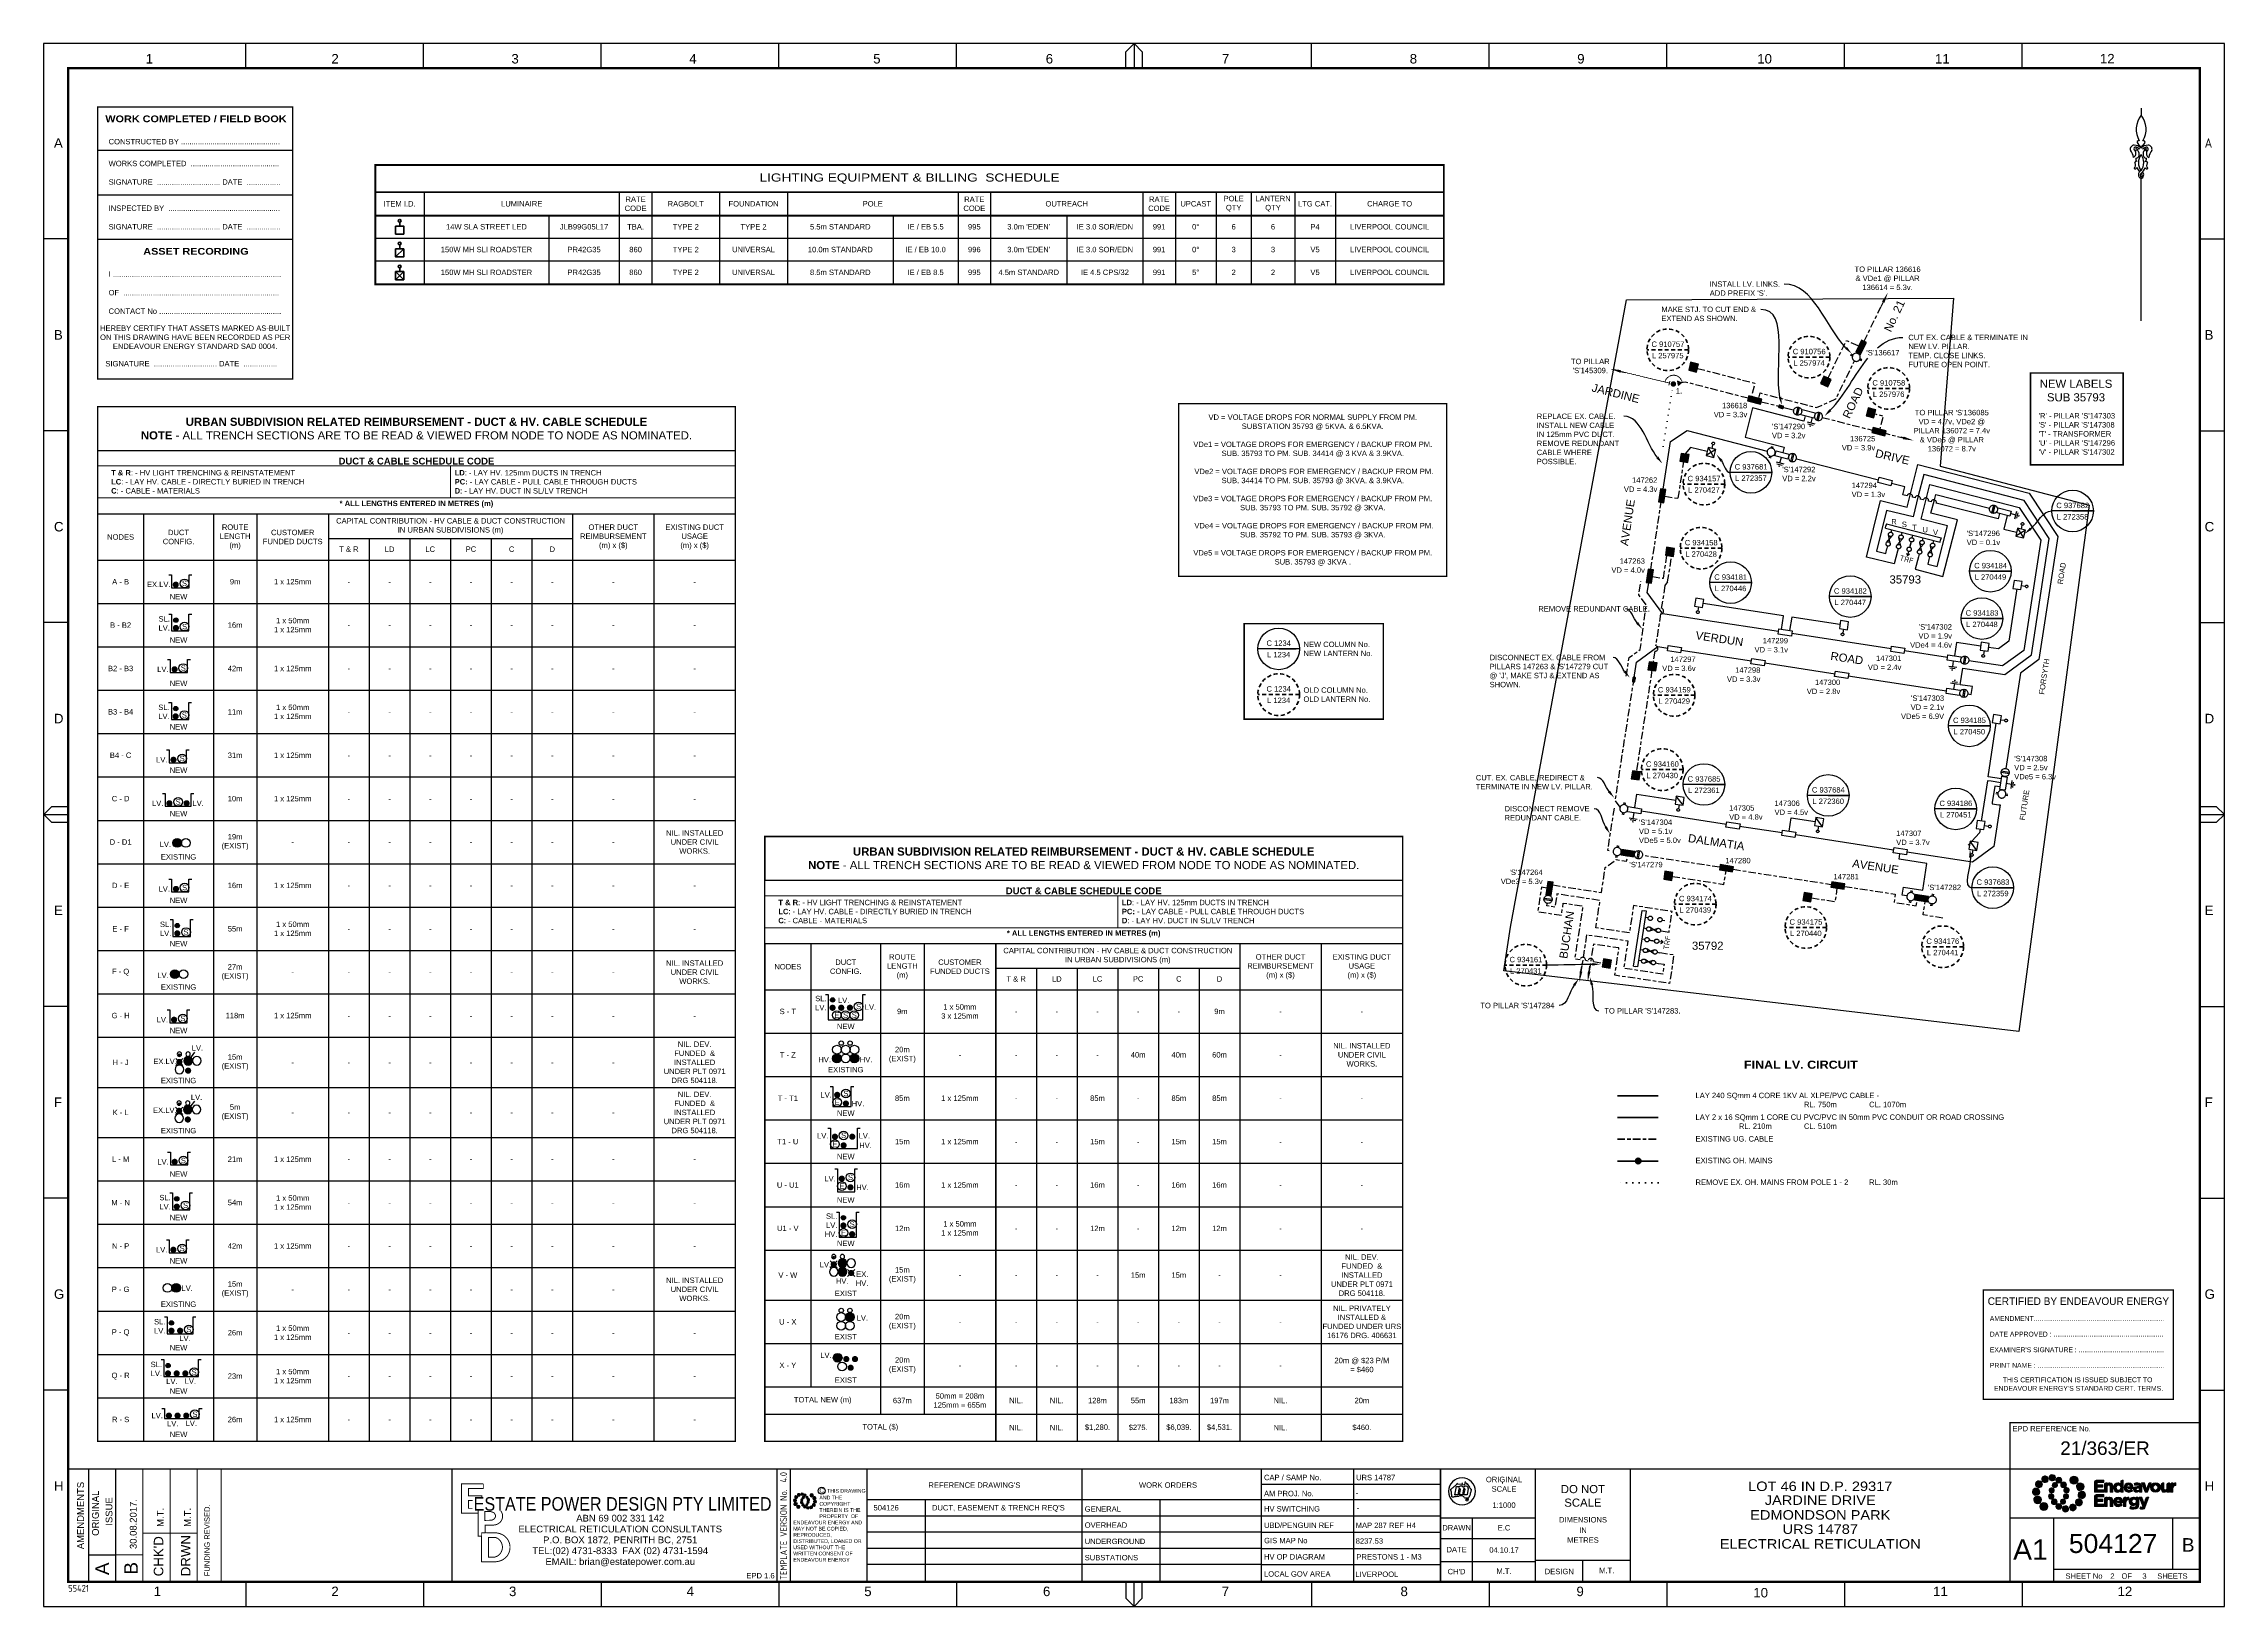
# Paper-space layout 'Retic (2)' of a CAD drawing. Header units: metres. Extents: x 5 to 810, y -4 to 572.
# The model-space entities are those that its viewports show. They can reach past a viewport. Long polylines and large blocks are cut down to what shows.
import ezdxf
from ezdxf import colors
from ezdxf.entities.mleader import LeaderData, LeaderLine
from ezdxf.enums import TextEntityAlignment as Align
from ezdxf.math import Vec2, Vec3

# ---------------------------------------------------------------- set-up
doc = ezdxf.new("R2010")
doc.units = ezdxf.units.M
doc.header["$LTSCALE"] = 0.7
for name, pattern in [('Cable Exist OH', [1, 1, 0]), ('Cable Exist UG', [8.2, 4, -1.2, 1.8, -1.2]), ('Dash', [5, 3, -2]), ('DOT', [6.35, 0, -6.35])]:
    doc.linetypes.add(name, pattern=pattern)
doc.layers.get('0').update_dxf_attribs({"color": 6})
for name, color, linetype in [('_User Miscellaneous1', 3, 'Continuous'), ('_User Miscellaneous3', 11, 'Continuous'), ('_User Miscellaneous4', 7, 'Continuous'), ('_User Miscellaneous6', 7, 'Continuous'), ('_User Miscellaneous7', 150, 'Continuous'), ('_User Miscellaneous8', 7, 'Continuous'), ('_User Miscellaneous9', 8, 'Continuous'), ('_User_LV_Exist', 7, 'Continuous'), ('Cadastre Roads_SP_EXT', 4, 'Continuous'), ('Equip_LV_EXT', 5, 'Continuous'), ('Equip_LV_MOD', 5, 'Continuous'), ('Equip_LV_NEW', 5, 'Continuous'), ('Equip_SP_LV_NEW', 2, 'Continuous'), ('Equip_SP_SL_EXT', 70, 'Continuous'), ('Equip_SP_SL_NEW', 70, 'Continuous'), ('Mains_LV_EXT', 160, 'Continuous'), ('Mains_LV_NEW_R6', 2, 'Continuous'), ('Mains_LV_NEW_T84', 2, 'Continuous'), ('Mains_LV_SL_EXT', 160, 'Continuous'), ('Notes', 7, 'Continuous'), ('Services_SP_NEW_UG', 2, 'Continuous'), ('Sub_LV_EXT', 5, 'Continuous'), ('SupportsUG_SP_EXT', 7, 'Continuous'), ('SupportsUG_SP_LV_EXT', 7, 'Continuous'), ('SupportsUG_SP_LV_NEW', 2, 'Continuous'), ('SupportsUG_SP_LV_SL_EXT', 7, 'Continuous'), ('SupportsUG_SP_LV_SL_NEW', 2, 'Continuous')]:
    doc.layers.add(name, color=color, linetype=linetype)
doc.layers.add('_User Miscellaneous5', color=7, linetype='Continuous', lineweight=35)
doc.layers.add('_User Notes', color=7, linetype='Continuous', plot=False)
doc.layers.add('Viewports', color=8, linetype='Continuous', plot=False)
doc.styles.add('ARIAL', font='arial.ttf', dxfattribs={"height": 2})
doc.styles.add('ARIAL 3.0', font='arial.ttf', dxfattribs={"height": 3})
doc.styles.add('COLUMN_LABEL', font='arial.ttf')
doc.styles.add('iecARIAL', font='arial.ttf', dxfattribs={"height": 2})
doc.styles.add('iecISOCP', font='isocp.shx')
doc.styles.add('IESYMBOL1', font='isocp.shx')
doc.styles.add('POLE_LABEL', font='arial.ttf')
doc.styles.add('SL_LABEL', font='arial.ttf')
doc.styles.get("Standard").update_dxf_attribs({"font": 'arial.ttf'})
doc.styles.add('style1', font='iso3098b.shx')
doc.styles.add('STYLE2', font='')
doc.styles.get('STYLE2').set_extended_font_data('Arial Black')
doc.linetypes.add('Cable New UG', pattern='A,8,-1,["x",style1,S=3.5,R=0,X=0.35,Y=-1],-3.5', length=12.5)
doc.linetypes.add('Cable Z', pattern='A,8,-1,["Z",Standard,S=2.5,R=0,X=0.35,Y=-1.25],-3.5', length=12.5)

# ---------------------------------------------------------------- blocks, each defined once
blk = doc.blocks.new('EE_LOGO_SMALL')
at = {"layer": 'Notes'}
h = blk.add_hatch(color=256, dxfattribs=at)
edge = h.paths.add_edge_path()
edge.add_spline(control_points=[(-8.4, 2), (-9.2, 2), (-9.8, 1.4), (-9.8, 0.7), (-9.9, -0.1), (-9.3, -0.7), (-8.6, -0.8), (-7.8, -0.8), (-7.2, -0.2), (-7.1, 0.5), (-7.1, 1.3), (-7.7, 1.9), (-8.4, 2)], knot_values=[0, 0, 0, 0, 1, 1, 1, 2, 2, 2, 3, 3, 3, 4, 4, 4, 4], degree=3, periodic=0)
h = blk.add_hatch(color=256, dxfattribs=at)
edge = h.paths.add_edge_path()
edge.add_spline(control_points=[(-6.8, 4.5), (-7.4, 4.8), (-8.2, 4.6), (-8.6, 4), (-8.9, 3.4), (-8.7, 2.6), (-8.1, 2.2), (-7.5, 1.9), (-6.7, 2.1), (-6.3, 2.7), (-6, 3.3), (-6.2, 4.1), (-6.8, 4.5)], knot_values=[0, 0, 0, 0, 1, 1, 1, 2, 2, 2, 3, 3, 3, 4, 4, 4, 4], degree=3, periodic=0)
h = blk.add_hatch(color=256, dxfattribs=at)
edge = h.paths.add_edge_path()
edge.add_spline(control_points=[(-4.2, 5.9), (-4.6, 6.5), (-5.3, 6.6), (-5.9, 6.3), (-6.4, 5.9), (-6.6, 5.1), (-6.2, 4.6), (-5.9, 4), (-5.1, 3.8), (-4.6, 4.2), (-4, 4.6), (-3.8, 5.3), (-4.2, 5.9)], knot_values=[0, 0, 0, 0, 1, 1, 1, 2, 2, 2, 3, 3, 3, 4, 4, 4, 4], degree=3, periodic=0)
h = blk.add_hatch(color=256, dxfattribs=at)
edge = h.paths.add_edge_path()
edge.add_spline(control_points=[(-1.3, 5.9), (-1.4, 6.5), (-2, 7), (-2.6, 6.9), (-3.3, 6.9), (-3.7, 6.3), (-3.7, 5.6), (-3.6, 5), (-3, 4.5), (-2.4, 4.6), (-1.7, 4.7), (-1.3, 5.2), (-1.3, 5.9)], knot_values=[0, 0, 0, 0, 1, 1, 1, 2, 2, 2, 3, 3, 3, 4, 4, 4, 4], degree=3, periodic=0)
h = blk.add_hatch(color=256, dxfattribs=at)
edge = h.paths.add_edge_path()
edge.add_spline(control_points=[(-2.5, 2.1), (-3, 2.2), (-3.5, 1.9), (-3.6, 1.3), (-3.7, 0.8), (-3.4, 0.3), (-2.9, 0.2), (-2.4, 0.1), (-1.9, 0.4), (-1.8, 0.9), (-1.7, 1.5), (-2, 2), (-2.5, 2.1)], knot_values=[0, 0, 0, 0, 1, 1, 1, 2, 2, 2, 3, 3, 3, 4, 4, 4, 4], degree=3, periodic=0)
h = blk.add_hatch(color=256, dxfattribs=at)
edge = h.paths.add_edge_path()
edge.add_spline(control_points=[(1, 4.9), (1, 4.3), (0.5, 3.8), (-0.1, 3.8), (-0.7, 3.8), (-1.2, 4.3), (-1.2, 4.9), (-1.2, 5.5), (-0.7, 6), (-0.1, 6), (0.5, 6), (1, 5.5), (1, 4.9)], knot_values=[0, 0, 0, 0, 1, 1, 1, 2, 2, 2, 3, 3, 3, 4, 4, 4, 4], degree=3, periodic=0)
edge = h.paths.add_edge_path()
edge.add_spline(control_points=[(-1.4, 4), (-1.9, 4.1), (-2.4, 3.8), (-2.5, 3.3), (-2.6, 2.7), (-2.3, 2.2), (-1.8, 2.1), (-1.3, 2), (-0.7, 2.3), (-0.6, 2.9), (-0.5, 3.4), (-0.9, 3.9), (-1.4, 4)], knot_values=[0, 0, 0, 0, 1, 1, 1, 2, 2, 2, 3, 3, 3, 4, 4, 4, 4], degree=3, periodic=0)
h = blk.add_hatch(color=256, dxfattribs=at)
edge = h.paths.add_edge_path()
edge.add_spline(control_points=[(2.3, 2.4), (2.8, 2.8), (2.8, 3.4), (2.4, 3.9), (2, 4.3), (1.4, 4.3), (0.9, 3.9), (0.5, 3.6), (0.5, 2.9), (0.9, 2.5), (1.2, 2), (1.9, 2), (2.3, 2.4)], knot_values=[0, 0, 0, 0, 1, 1, 1, 2, 2, 2, 3, 3, 3, 4, 4, 4, 4], degree=3, periodic=0)
edge = h.paths.add_edge_path()
edge.add_spline(control_points=[(1, 4.9), (1, 4.3), (0.5, 3.8), (-0.1, 3.8), (-0.7, 3.8), (-1.2, 4.3), (-1.2, 4.9), (-1.2, 5.5), (-0.7, 6), (-0.1, 6), (0.5, 6), (1, 5.5), (1, 4.9)], knot_values=[0, 0, 0, 0, 1, 1, 1, 2, 2, 2, 3, 3, 3, 4, 4, 4, 4], degree=3, periodic=0)
h = blk.add_hatch(color=256, dxfattribs=at)
edge = h.paths.add_edge_path()
edge.add_spline(control_points=[(1, 4.9), (1, 4.3), (0.5, 3.8), (-0.1, 3.8), (-0.7, 3.8), (-1.2, 4.3), (-1.2, 4.9), (-1.2, 5.5), (-0.7, 6), (-0.1, 6), (0.5, 6), (1, 5.5), (1, 4.9)], knot_values=[0, 0, 0, 0, 1, 1, 1, 2, 2, 2, 3, 3, 3, 4, 4, 4, 4], degree=3, periodic=0)
edge = h.paths.add_edge_path(flags=16)
edge.add_spline(control_points=[(1, 4.9), (1, 4.3), (0.5, 3.8), (-0.1, 3.8), (-0.7, 3.8), (-1.2, 4.3), (-1.2, 4.9), (-1.2, 5.5), (-0.7, 6), (-0.1, 6), (0.5, 6), (1, 5.5), (1, 4.9)], knot_values=[0, 0, 0, 0, 1, 1, 1, 2, 2, 2, 3, 3, 3, 4, 4, 4, 4], degree=3, periodic=0)
h = blk.add_hatch(color=256, dxfattribs=at)
edge = h.paths.add_edge_path()
edge.add_spline(control_points=[(3, 0.2), (3.5, 0.3), (3.8, 0.9), (3.7, 1.4), (3.6, 1.9), (3, 2.3), (2.5, 2.1), (1.9, 2), (1.6, 1.4), (1.8, 0.9), (1.9, 0.4), (2.5, 0.1), (3, 0.2)], knot_values=[0, 0, 0, 0, 1, 1, 1, 2, 2, 2, 3, 3, 3, 4, 4, 4, 4], degree=3, periodic=0)
h = blk.add_hatch(color=256, dxfattribs=at)
edge = h.paths.add_edge_path()
edge.add_spline(control_points=[(7, 4.9), (7, 4), (6.3, 3.4), (5.5, 3.4), (4.6, 3.4), (4, 4), (4, 4.9), (4, 5.7), (4.6, 6.4), (5.5, 6.4), (6.3, 6.4), (7, 5.7), (7, 4.9)], knot_values=[0, 0, 0, 0, 1, 1, 1, 2, 2, 2, 3, 3, 3, 4, 4, 4, 4], degree=3, periodic=0)
h = blk.add_hatch(color=256, dxfattribs=at)
edge = h.paths.add_edge_path()
edge.add_spline(control_points=[(8.4, 1.1), (9.1, 1.5), (9.4, 2.3), (9.1, 3), (8.8, 3.7), (7.9, 4.1), (7.2, 3.8), (6.5, 3.4), (6.2, 2.6), (6.5, 1.9), (6.8, 1.2), (7.7, 0.8), (8.4, 1.1)], knot_values=[0, 0, 0, 0, 1, 1, 1, 2, 2, 2, 3, 3, 3, 4, 4, 4, 4], degree=3, periodic=0)
h = blk.add_hatch(color=256, dxfattribs=at)
edge = h.paths.add_edge_path()
edge.add_spline(control_points=[(8.3, -1.9), (9, -1.9), (9.7, -1.4), (9.7, -0.6), (9.7, 0.1), (9.2, 0.8), (8.4, 0.8), (7.7, 0.8), (7, 0.3), (7, -0.5), (6.9, -1.2), (7.5, -1.9), (8.3, -1.9)], knot_values=[0, 0, 0, 0, 1, 1, 1, 2, 2, 2, 3, 3, 3, 4, 4, 4, 4], degree=3, periodic=0)
h = blk.add_hatch(color=256, dxfattribs=at)
edge = h.paths.add_edge_path()
edge.add_spline(control_points=[(-8.5, -1.1), (-9.2, -1.4), (-9.6, -2.3), (-9.3, -3), (-8.9, -3.7), (-8.1, -4), (-7.4, -3.7), (-6.7, -3.4), (-6.3, -2.5), (-6.6, -1.8), (-7, -1.1), (-7.8, -0.8), (-8.5, -1.1)], knot_values=[0, 0, 0, 0, 1, 1, 1, 2, 2, 2, 3, 3, 3, 4, 4, 4, 4], degree=3, periodic=0)
h = blk.add_hatch(color=256, dxfattribs=at)
edge = h.paths.add_edge_path()
edge.add_spline(control_points=[(-7.1, -4.8), (-7.1, -4), (-6.5, -3.3), (-5.6, -3.3), (-4.8, -3.3), (-4.1, -4), (-4.1, -4.8), (-4.1, -5.7), (-4.8, -6.3), (-5.6, -6.3), (-6.5, -6.3), (-7.1, -5.7), (-7.1, -4.8)], knot_values=[0, 0, 0, 0, 1, 1, 1, 2, 2, 2, 3, 3, 3, 4, 4, 4, 4], degree=3, periodic=0)
h = blk.add_hatch(color=256, dxfattribs=at)
edge = h.paths.add_edge_path()
edge.add_spline(control_points=[(-3.1, -0.2), (-3.7, -0.3), (-4, -0.8), (-3.8, -1.4), (-3.7, -1.9), (-3.2, -2.2), (-2.6, -2.1), (-2.1, -1.9), (-1.8, -1.4), (-1.9, -0.9), (-2.1, -0.3), (-2.6, 0), (-3.1, -0.2)], knot_values=[0, 0, 0, 0, 1, 1, 1, 2, 2, 2, 3, 3, 3, 4, 4, 4, 4], degree=3, periodic=0)
h = blk.add_hatch(color=256, dxfattribs=at)
edge = h.paths.add_edge_path()
edge.add_spline(control_points=[(-2.5, -2.3), (-2.9, -2.7), (-3, -3.4), (-2.6, -3.8), (-2.2, -4.2), (-1.5, -4.3), (-1.1, -3.9), (-0.7, -3.5), (-0.6, -2.8), (-1, -2.4), (-1.4, -2), (-2, -1.9), (-2.5, -2.3)], knot_values=[0, 0, 0, 0, 1, 1, 1, 2, 2, 2, 3, 3, 3, 4, 4, 4, 4], degree=3, periodic=0)
h = blk.add_hatch(color=256, dxfattribs=at)
edge = h.paths.add_edge_path()
edge.add_spline(control_points=[(-1.2, -4.8), (-1.2, -4.2), (-0.7, -3.7), (-0.1, -3.7), (0.5, -3.7), (1, -4.2), (1, -4.8), (1, -5.4), (0.5, -5.9), (-0.1, -5.9), (-0.7, -5.9), (-1.2, -5.4), (-1.2, -4.8)], knot_values=[0, 0, 0, 0, 1, 1, 1, 2, 2, 2, 3, 3, 3, 4, 4, 4, 4], degree=3, periodic=0)
h = blk.add_hatch(color=256, dxfattribs=at)
edge = h.paths.add_edge_path()
edge.add_spline(control_points=[(1.2, -3.9), (1.7, -4.1), (2.2, -3.7), (2.3, -3.2), (2.5, -2.7), (2.1, -2.2), (1.6, -2.1), (1.1, -2), (0.6, -2.3), (0.5, -2.8), (0.4, -3.3), (0.7, -3.8), (1.2, -3.9)], knot_values=[0, 0, 0, 0, 1, 1, 1, 2, 2, 2, 3, 3, 3, 4, 4, 4, 4], degree=3, periodic=0)
h = blk.add_hatch(color=256, dxfattribs=at)
edge = h.paths.add_edge_path()
edge.add_spline(control_points=[(1.2, -5.8), (1.3, -6.5), (1.8, -6.9), (2.5, -6.9), (3.1, -6.8), (3.6, -6.2), (3.5, -5.6), (3.4, -5), (2.9, -4.5), (2.2, -4.6), (1.6, -4.6), (1.1, -5.2), (1.2, -5.8)], knot_values=[0, 0, 0, 0, 1, 1, 1, 2, 2, 2, 3, 3, 3, 4, 4, 4, 4], degree=3, periodic=0)
h = blk.add_hatch(color=256, dxfattribs=at)
edge = h.paths.add_edge_path()
edge.add_spline(control_points=[(2.4, -2), (2.9, -2.1), (3.4, -1.8), (3.5, -1.3), (3.6, -0.8), (3.3, -0.3), (2.8, -0.2), (2.2, -0.1), (1.7, -0.4), (1.6, -0.9), (1.5, -1.4), (1.8, -1.9), (2.4, -2)], knot_values=[0, 0, 0, 0, 1, 1, 1, 2, 2, 2, 3, 3, 3, 4, 4, 4, 4], degree=3, periodic=0)
h = blk.add_hatch(color=256, dxfattribs=at)
edge = h.paths.add_edge_path()
edge.add_spline(control_points=[(4, -5.8), (4.4, -6.4), (5.2, -6.6), (5.7, -6.2), (6.3, -5.8), (6.5, -5.1), (6.1, -4.5), (5.7, -4), (5, -3.8), (4.4, -4.2), (3.8, -4.5), (3.7, -5.3), (4, -5.8)], knot_values=[0, 0, 0, 0, 1, 1, 1, 2, 2, 2, 3, 3, 3, 4, 4, 4, 4], degree=3, periodic=0)
h = blk.add_hatch(color=256, dxfattribs=at)
edge = h.paths.add_edge_path()
edge.add_spline(control_points=[(6.7, -4.4), (7.3, -4.8), (8.1, -4.6), (8.4, -4), (8.8, -3.3), (8.6, -2.6), (8, -2.2), (7.3, -1.8), (6.6, -2.1), (6.2, -2.7), (5.8, -3.3), (6, -4.1), (6.7, -4.4)], knot_values=[0, 0, 0, 0, 1, 1, 1, 2, 2, 2, 3, 3, 3, 4, 4, 4, 4], degree=3, periodic=0)
at = {"layer": 'Notes', "lineweight": 0}
for points in [[(1.8, 2.1), (1.8, 2.1)], [(-2, -2.1), (-2, -2.1)]]:
    blk.add_lwpolyline(points, dxfattribs=at)
for points in [[(-8.4, 2), (-9.2, 2), (-9.8, 1.4), (-9.8, 0.7), (-9.9, -0.1), (-9.3, -0.7), (-8.6, -0.8), (-7.8, -0.8), (-7.2, -0.2), (-7.1, 0.5), (-7.1, 1.3), (-7.7, 1.9), (-8.4, 2)], [(-6.8, 4.5), (-7.4, 4.8), (-8.2, 4.6), (-8.6, 4), (-8.9, 3.4), (-8.7, 2.6), (-8.1, 2.2), (-7.5, 1.9), (-6.7, 2.1), (-6.3, 2.7), (-6, 3.3), (-6.2, 4.1), (-6.8, 4.5)], [(-4.2, 5.9), (-4.6, 6.5), (-5.3, 6.6), (-5.9, 6.3), (-6.4, 5.9), (-6.6, 5.1), (-6.2, 4.6), (-5.9, 4), (-5.1, 3.8), (-4.6, 4.2), (-4, 4.6), (-3.8, 5.3), (-4.2, 5.9)], [(-1.3, 5.9), (-1.4, 6.5), (-2, 7), (-2.6, 6.9), (-3.3, 6.9), (-3.7, 6.3), (-3.7, 5.6), (-3.6, 5), (-3, 4.5), (-2.4, 4.6), (-1.7, 4.7), (-1.3, 5.2), (-1.3, 5.9)], [(-2.5, 2.1), (-3, 2.2), (-3.5, 1.9), (-3.6, 1.3), (-3.7, 0.8), (-3.4, 0.3), (-2.9, 0.2), (-2.4, 0.1), (-1.9, 0.4), (-1.8, 0.9), (-1.7, 1.5), (-2, 2), (-2.5, 2.1)], [(-1.4, 4), (-1.9, 4.1), (-2.4, 3.8), (-2.5, 3.3), (-2.6, 2.7), (-2.3, 2.2), (-1.8, 2.1), (-1.3, 2), (-0.7, 2.3), (-0.6, 2.9), (-0.5, 3.4), (-0.9, 3.9), (-1.4, 4)], [(1, 4.9), (1, 4.3), (0.5, 3.8), (-0.1, 3.8), (-0.7, 3.8), (-1.2, 4.3), (-1.2, 4.9), (-1.2, 5.5), (-0.7, 6), (-0.1, 6), (0.5, 6), (1, 5.5), (1, 4.9)], [(1, 4.9), (1, 4.3), (0.5, 3.8), (-0.1, 3.8), (-0.7, 3.8), (-1.2, 4.3), (-1.2, 4.9), (-1.2, 5.5), (-0.7, 6), (-0.1, 6), (0.5, 6), (1, 5.5), (1, 4.9)], [(2.3, 2.4), (2.8, 2.8), (2.8, 3.4), (2.4, 3.9), (2, 4.3), (1.4, 4.3), (0.9, 3.9), (0.5, 3.6), (0.5, 2.9), (0.9, 2.5), (1.2, 2), (1.9, 2), (2.3, 2.4)], [(3, 0.2), (3.5, 0.3), (3.8, 0.9), (3.7, 1.4), (3.6, 1.9), (3, 2.3), (2.5, 2.1), (1.9, 2), (1.6, 1.4), (1.8, 0.9), (1.9, 0.4), (2.5, 0.1), (3, 0.2)], [(7, 4.9), (7, 4), (6.3, 3.4), (5.5, 3.4), (4.6, 3.4), (4, 4), (4, 4.9), (4, 5.7), (4.6, 6.4), (5.5, 6.4), (6.3, 6.4), (7, 5.7), (7, 4.9)], [(8.4, 1.1), (9.1, 1.5), (9.4, 2.3), (9.1, 3), (8.8, 3.7), (7.9, 4.1), (7.2, 3.8), (6.5, 3.4), (6.2, 2.6), (6.5, 1.9), (6.8, 1.2), (7.7, 0.8), (8.4, 1.1)], [(8.3, -1.9), (9, -1.9), (9.7, -1.4), (9.7, -0.6), (9.7, 0.1), (9.2, 0.8), (8.4, 0.8), (7.7, 0.8), (7, 0.3), (7, -0.5), (6.9, -1.2), (7.5, -1.9), (8.3, -1.9)], [(-8.5, -1.1), (-9.2, -1.4), (-9.6, -2.3), (-9.3, -3), (-8.9, -3.7), (-8.1, -4), (-7.4, -3.7), (-6.7, -3.4), (-6.3, -2.5), (-6.6, -1.8), (-7, -1.1), (-7.8, -0.8), (-8.5, -1.1)], [(-7.1, -4.8), (-7.1, -4), (-6.5, -3.3), (-5.6, -3.3), (-4.8, -3.3), (-4.1, -4), (-4.1, -4.8), (-4.1, -5.7), (-4.8, -6.3), (-5.6, -6.3), (-6.5, -6.3), (-7.1, -5.7), (-7.1, -4.8)], [(-3.1, -0.2), (-3.7, -0.3), (-4, -0.8), (-3.8, -1.4), (-3.7, -1.9), (-3.2, -2.2), (-2.6, -2.1), (-2.1, -1.9), (-1.8, -1.4), (-1.9, -0.9), (-2.1, -0.3), (-2.6, 0), (-3.1, -0.2)], [(-2.5, -2.3), (-2.9, -2.7), (-3, -3.4), (-2.6, -3.8), (-2.2, -4.2), (-1.5, -4.3), (-1.1, -3.9), (-0.7, -3.5), (-0.6, -2.8), (-1, -2.4), (-1.4, -2), (-2, -1.9), (-2.5, -2.3)], [(-1.2, -4.8), (-1.2, -4.2), (-0.7, -3.7), (-0.1, -3.7), (0.5, -3.7), (1, -4.2), (1, -4.8), (1, -5.4), (0.5, -5.9), (-0.1, -5.9), (-0.7, -5.9), (-1.2, -5.4), (-1.2, -4.8)], [(1.2, -3.9), (1.7, -4.1), (2.2, -3.7), (2.3, -3.2), (2.5, -2.7), (2.1, -2.2), (1.6, -2.1), (1.1, -2), (0.6, -2.3), (0.5, -2.8), (0.4, -3.3), (0.7, -3.8), (1.2, -3.9)], [(1.2, -5.8), (1.3, -6.5), (1.8, -6.9), (2.5, -6.9), (3.1, -6.8), (3.6, -6.2), (3.5, -5.6), (3.4, -5), (2.9, -4.5), (2.2, -4.6), (1.6, -4.6), (1.1, -5.2), (1.2, -5.8)], [(2.4, -2), (2.9, -2.1), (3.4, -1.8), (3.5, -1.3), (3.6, -0.8), (3.3, -0.3), (2.8, -0.2), (2.2, -0.1), (1.7, -0.4), (1.6, -0.9), (1.5, -1.4), (1.8, -1.9), (2.4, -2)], [(4, -5.8), (4.4, -6.4), (5.2, -6.6), (5.7, -6.2), (6.3, -5.8), (6.5, -5.1), (6.1, -4.5), (5.7, -4), (5, -3.8), (4.4, -4.2), (3.8, -4.5), (3.7, -5.3), (4, -5.8)], [(6.7, -4.4), (7.3, -4.8), (8.1, -4.6), (8.4, -4), (8.8, -3.3), (8.6, -2.6), (8, -2.2), (7.3, -1.8), (6.6, -2.1), (6.2, -2.7), (5.8, -3.3), (6, -4.1), (6.7, -4.4)]]:
    blk.add_open_spline(points, degree=3, knots=[0, 0, 0, 0, 1, 1, 1, 2, 2, 2, 3, 3, 3, 4, 4, 4, 4], dxfattribs=at)
blk = doc.blocks.new('EE_COPYRIGHT_A1')
at = {"layer": 'Notes'}
blk.add_circle((9.53, -0.82), 1.15, dxfattribs=at)
at = {"xscale": 0.4, "yscale": 0.4, "zscale": 0.4}
blk.add_blockref('EE_LOGO_SMALL', (3.96, -4.29), dxfattribs=at)
at = {"layer": 'Notes', "insert": (0, 0), "char_height": 1.25, "width": 24.1208, "attachment_point": 1, "style": 'ARIAL'}
blk.add_mtext('\\pt8.75;               ^I{\\H1.2x;C } THIS DRAWING\\P\\pi-8.75,l8.75,t8.75,20;       ^IAND THE ^I\\P\\pi0,t8.75;COPYRIGHT\\P\\pi-8.75,t1.25,8.75;^I^ITHEREIN IS THE PROPERTY  OF \\P\\pi0,l0,t1.25;ENDEAVOUR ENERGY AND MAY NOT BE COPIED, REPRODUCED, DISTRIBUTED, LOANED OR USED WITHOUT THE WRITTEN CONSENT OF ENDEAVOUR ENERGY', dxfattribs=at)
blk = doc.blocks.new('A1_FRAME_TITLE')
at = {"layer": '_User Miscellaneous1'}
h = blk.add_hatch(color=256, dxfattribs=at)
edge = h.paths.add_edge_path()
edge.add_spline(control_points=[(749.39, 41.77), (748.64, 41.81), (748, 41.24), (747.96, 40.49), (747.92, 39.74), (748.49, 39.1), (749.24, 39.06), (749.98, 39.02), (750.62, 39.59), (750.67, 40.34), (750.71, 41.08), (750.14, 41.72), (749.39, 41.77)], knot_values=[0, 0, 0, 0, 1, 1, 1, 2, 2, 2, 3, 3, 3, 4, 4, 4, 4], degree=3, periodic=0)
h = blk.add_hatch(color=256, dxfattribs=at)
edge = h.paths.add_edge_path()
edge.add_spline(control_points=[(751, 44.28), (750.38, 44.64), (749.59, 44.43), (749.24, 43.82), (748.88, 43.2), (749.09, 42.42), (749.7, 42.06), (750.31, 41.7), (751.1, 41.91), (751.46, 42.52), (751.82, 43.14), (751.61, 43.93), (751, 44.28)], knot_values=[0, 0, 0, 0, 1, 1, 1, 2, 2, 2, 3, 3, 3, 4, 4, 4, 4], degree=3, periodic=0)
h = blk.add_hatch(color=256, dxfattribs=at)
edge = h.paths.add_edge_path()
edge.add_spline(control_points=[(753.61, 45.7), (753.25, 46.27), (752.49, 46.44), (751.92, 46.07), (751.35, 45.7), (751.19, 44.95), (751.55, 44.38), (751.92, 43.81), (752.68, 43.65), (753.24, 44.01), (753.81, 44.38), (753.98, 45.14), (753.61, 45.7)], knot_values=[0, 0, 0, 0, 1, 1, 1, 2, 2, 2, 3, 3, 3, 4, 4, 4, 4], degree=3, periodic=0)
h = blk.add_hatch(color=256, dxfattribs=at)
edge = h.paths.add_edge_path()
edge.add_spline(control_points=[(755.3, 41.89), (754.79, 42), (754.28, 41.67), (754.17, 41.16), (754.06, 40.65), (754.39, 40.15), (754.9, 40.04), (755.41, 39.92), (755.91, 40.25), (756.02, 40.76), (756.13, 41.27), (755.81, 41.78), (755.3, 41.89)], knot_values=[0, 0, 0, 0, 1, 1, 1, 2, 2, 2, 3, 3, 3, 4, 4, 4, 4], degree=3, periodic=0)
h = blk.add_hatch(color=256, dxfattribs=at)
edge = h.paths.add_edge_path()
edge.add_spline(control_points=[(756.45, 45.69), (756.39, 46.33), (755.82, 46.8), (755.18, 46.73), (754.54, 46.67), (754.08, 46.1), (754.14, 45.46), (754.21, 44.82), (754.78, 44.36), (755.41, 44.42), (756.06, 44.49), (756.52, 45.06), (756.45, 45.69)], knot_values=[0, 0, 0, 0, 1, 1, 1, 2, 2, 2, 3, 3, 3, 4, 4, 4, 4], degree=3, periodic=0)
h = blk.add_hatch(color=256, dxfattribs=at)
edge = h.paths.add_edge_path()
edge.add_spline(control_points=[(758.81, 44.69), (758.81, 44.09), (758.33, 43.6), (757.73, 43.6), (757.13, 43.6), (756.64, 44.09), (756.64, 44.69), (756.64, 45.29), (757.13, 45.78), (757.73, 45.78), (758.33, 45.78), (758.81, 45.29), (758.81, 44.69)], knot_values=[0, 0, 0, 0, 1, 1, 1, 2, 2, 2, 3, 3, 3, 4, 4, 4, 4], degree=3, periodic=0)
edge = h.paths.add_edge_path()
edge.add_spline(control_points=[(756.44, 43.8), (755.93, 43.91), (755.42, 43.58), (755.31, 43.07), (755.2, 42.56), (755.53, 42.06), (756.04, 41.95), (756.55, 41.84), (757.05, 42.16), (757.16, 42.67), (757.27, 43.18), (756.95, 43.69), (756.44, 43.8)], knot_values=[0, 0, 0, 0, 1, 1, 1, 2, 2, 2, 3, 3, 3, 4, 4, 4, 4], degree=3, periodic=0)
h = blk.add_hatch(color=256, dxfattribs=at)
edge = h.paths.add_edge_path()
edge.add_spline(control_points=[(760.14, 42.19), (760.57, 42.58), (760.61, 43.24), (760.22, 43.67), (759.83, 44.1), (759.17, 44.14), (758.74, 43.75), (758.31, 43.37), (758.27, 42.71), (758.66, 42.28), (759.04, 41.84), (759.7, 41.81), (760.14, 42.19)], knot_values=[0, 0, 0, 0, 1, 1, 1, 2, 2, 2, 3, 3, 3, 4, 4, 4, 4], degree=3, periodic=0)
edge = h.paths.add_edge_path()
edge.add_spline(control_points=[(758.81, 44.69), (758.81, 44.09), (758.33, 43.6), (757.73, 43.6), (757.13, 43.6), (756.64, 44.09), (756.64, 44.69), (756.64, 45.29), (757.13, 45.78), (757.73, 45.78), (758.33, 45.78), (758.81, 45.29), (758.81, 44.69)], knot_values=[0, 0, 0, 0, 1, 1, 1, 2, 2, 2, 3, 3, 3, 4, 4, 4, 4], degree=3, periodic=0)
h = blk.add_hatch(color=256, dxfattribs=at)
edge = h.paths.add_edge_path()
edge.add_spline(control_points=[(758.81, 44.69), (758.82, 44.09), (758.33, 43.6), (757.73, 43.6), (757.13, 43.6), (756.64, 44.09), (756.64, 44.69), (756.64, 45.29), (757.13, 45.78), (757.73, 45.78), (758.33, 45.78), (758.82, 45.29), (758.81, 44.69)], knot_values=[0, 0, 0, 0, 1, 1, 1, 2, 2, 2, 3, 3, 3, 4, 4, 4, 4], degree=3, periodic=0)
edge = h.paths.add_edge_path(flags=16)
edge.add_spline(control_points=[(758.81, 44.69), (758.81, 44.09), (758.33, 43.6), (757.73, 43.6), (757.13, 43.6), (756.64, 44.09), (756.64, 44.69), (756.64, 45.29), (757.13, 45.78), (757.73, 45.78), (758.33, 45.78), (758.81, 45.29), (758.81, 44.69)], knot_values=[0, 0, 0, 0, 1, 1, 1, 2, 2, 2, 3, 3, 3, 4, 4, 4, 4], degree=3, periodic=0)
h = blk.add_hatch(color=256, dxfattribs=at)
edge = h.paths.add_edge_path()
edge.add_spline(control_points=[(760.79, 40.01), (761.32, 40.15), (761.63, 40.69), (761.5, 41.23), (761.36, 41.76), (760.81, 42.08), (760.28, 41.93), (759.75, 41.79), (759.43, 41.25), (759.57, 40.72), (759.71, 40.19), (760.25, 39.87), (760.79, 40.01)], knot_values=[0, 0, 0, 0, 1, 1, 1, 2, 2, 2, 3, 3, 3, 4, 4, 4, 4], degree=3, periodic=0)
h = blk.add_hatch(color=256, dxfattribs=at)
edge = h.paths.add_edge_path()
edge.add_spline(control_points=[(764.79, 44.69), (764.79, 43.86), (764.12, 43.18), (763.28, 43.18), (762.45, 43.18), (761.77, 43.86), (761.77, 44.69), (761.77, 45.52), (762.45, 46.2), (763.28, 46.2), (764.12, 46.2), (764.79, 45.52), (764.79, 44.69)], knot_values=[0, 0, 0, 0, 1, 1, 1, 2, 2, 2, 3, 3, 3, 4, 4, 4, 4], degree=3, periodic=0)
h = blk.add_hatch(color=256, dxfattribs=at)
edge = h.paths.add_edge_path()
edge.add_spline(control_points=[(766.18, 40.96), (766.9, 41.27), (767.23, 42.12), (766.91, 42.84), (766.59, 43.56), (765.75, 43.89), (765.03, 43.57), (764.31, 43.25), (763.98, 42.41), (764.3, 41.69), (764.61, 40.97), (765.46, 40.64), (766.18, 40.96)], knot_values=[0, 0, 0, 0, 1, 1, 1, 2, 2, 2, 3, 3, 3, 4, 4, 4, 4], degree=3, periodic=0)
h = blk.add_hatch(color=256, dxfattribs=at)
edge = h.paths.add_edge_path()
edge.add_spline(control_points=[(766.07, 37.91), (766.81, 37.87), (767.45, 38.44), (767.5, 39.18), (767.54, 39.93), (766.97, 40.57), (766.22, 40.61), (765.47, 40.66), (764.83, 40.09), (764.79, 39.34), (764.75, 38.59), (765.32, 37.95), (766.07, 37.91)], knot_values=[0, 0, 0, 0, 1, 1, 1, 2, 2, 2, 3, 3, 3, 4, 4, 4, 4], degree=3, periodic=0)
h = blk.add_hatch(color=256, dxfattribs=at)
edge = h.paths.add_edge_path()
edge.add_spline(control_points=[(770.88, 40.27), (770.88, 40.27), (770.88, 44.08), (770.88, 44.13), (770.87, 44.18), (770.88, 44.69), (771.43, 44.69), (771.99, 44.69), (774.24, 44.69), (774.24, 44.69), (774.24, 44.69), (774.24, 43.82), (774.24, 43.82), (774.24, 43.82), (771.84, 43.82), (771.84, 43.82), (771.84, 43.82), (771.84, 42.93), (771.84, 42.93), (771.84, 42.93), (773.93, 42.93), (773.93, 42.93), (773.93, 42.93), (773.93, 42.06), (773.93, 42.06), (773.93, 42.06), (771.84, 42.06), (771.84, 42.06), (771.84, 42.06), (771.84, 41.13), (771.84, 41.13), (771.84, 41.13), (774.24, 41.13), (774.24, 41.13), (774.24, 41.13), (774.24, 40.27), (774.24, 40.27), (774.24, 40.27), (770.88, 40.27), (770.88, 40.27)], knot_values=[0, 0, 0, 0, 1, 1, 1, 2, 2, 2, 3, 3, 3, 4, 4, 4, 5, 5, 5, 6, 6, 6, 7, 7, 7, 8, 8, 8, 9, 9, 9, 10, 10, 10, 11, 11, 11, 12, 12, 12, 13, 13, 13, 13], degree=3, periodic=0)
h = blk.add_hatch(color=256, dxfattribs=at)
edge = h.paths.add_edge_path()
edge.add_spline(control_points=[(776.67, 40.27), (776.67, 40.27), (776.67, 42.16), (776.67, 42.16), (776.67, 42.61), (776.46, 42.85), (776.09, 42.85), (775.72, 42.85), (775.49, 42.61), (775.49, 42.16), (775.49, 42.16), (775.49, 40.27), (775.49, 40.27), (775.49, 40.27), (774.53, 40.27), (774.53, 40.27), (774.53, 40.27), (774.53, 43.04), (774.53, 43.1), (774.53, 43.16), (774.53, 43.65), (775.09, 43.65), (775.49, 43.65), (775.49, 43.65), (775.49, 43.65), (775.49, 43.65), (775.49, 43.17), (775.49, 43.17), (775.71, 43.46), (776, 43.72), (776.48, 43.72), (777.21, 43.72), (777.63, 43.24), (777.63, 42.46), (777.63, 42.46), (777.63, 40.27), (777.63, 40.27), (777.63, 40.27), (776.67, 40.27), (776.67, 40.27)], knot_values=[0, 0, 0, 0, 1, 1, 1, 2, 2, 2, 3, 3, 3, 4, 4, 4, 5, 5, 5, 6, 6, 6, 7, 7, 7, 8, 8, 8, 9, 9, 9, 10, 10, 10, 11, 11, 11, 12, 12, 12, 13, 13, 13, 13], degree=3, periodic=0)
h = blk.add_hatch(color=256, dxfattribs=at)
edge = h.paths.add_edge_path(flags=16)
edge.add_spline(control_points=[(780.53, 41.96), (780.53, 42.52), (780.15, 42.9), (779.71, 42.9), (779.26, 42.9), (778.88, 42.53), (778.88, 41.96), (778.88, 41.96), (778.88, 41.95), (778.88, 41.95), (778.88, 41.39), (779.26, 41.01), (779.71, 41.01), (780.15, 41.01), (780.53, 41.39), (780.53, 41.95), (780.53, 41.95), (780.53, 41.96), (780.53, 41.96)], knot_values=[0, 0, 0, 0, 1, 1, 1, 2, 2, 2, 3, 3, 3, 4, 4, 4, 5, 5, 5, 6, 6, 6, 6], degree=3, periodic=0)
edge = h.paths.add_edge_path()
edge.add_spline(control_points=[(780.51, 40.27), (780.51, 40.27), (780.51, 40.75), (780.51, 40.75), (780.28, 40.43), (779.96, 40.2), (779.46, 40.2), (778.67, 40.2), (777.92, 40.82), (777.92, 41.95), (777.92, 41.95), (777.92, 41.96), (777.92, 41.96), (777.92, 43.09), (778.66, 43.71), (779.46, 43.71), (779.97, 43.71), (780.29, 43.48), (780.51, 43.21), (780.51, 43.21), (780.51, 44.09), (780.51, 44.13), (780.51, 44.17), (780.52, 44.69), (781.07, 44.69), (781.46, 44.69), (781.47, 44.69), (781.47, 44.69), (781.47, 44.69), (781.47, 40.27), (781.47, 40.27), (781.47, 40.27), (780.51, 40.27), (780.51, 40.27)], knot_values=[0, 0, 0, 0, 1, 1, 1, 2, 2, 2, 3, 3, 3, 4, 4, 4, 5, 5, 5, 6, 6, 6, 7, 7, 7, 8, 8, 8, 9, 9, 9, 10, 10, 10, 11, 11, 11, 11], degree=3, periodic=0)
h = blk.add_hatch(color=256, dxfattribs=at)
edge = h.paths.add_edge_path()
edge.add_spline(control_points=[(783.41, 43.72), (782.43, 43.72), (781.74, 42.92), (781.74, 41.96), (781.74, 41.96), (781.74, 41.94), (781.74, 41.94), (781.74, 40.91), (782.49, 40.2), (783.51, 40.2), (784.12, 40.2), (784.58, 40.44), (784.89, 40.83), (784.89, 40.83), (784.34, 41.31), (784.34, 41.31), (784.08, 41.07), (783.84, 40.97), (783.52, 40.97), (783.06, 40.96), (782.73, 41.32), (782.68, 41.69), (782.64, 42.01), (782.66, 42.12), (782.68, 42.26), (782.74, 42.68), (783.02, 42.95), (783.41, 42.95), (783.82, 42.95), (784.07, 42.66), (784.13, 42.23), (784.13, 42.23), (782.87, 42.23), (782.87, 42.23), (782.87, 42.23), (782.84, 41.63), (783.37, 41.63), (783.9, 41.63), (785.05, 41.63), (785.05, 41.63), (785.06, 41.72), (785.06, 41.77), (785.06, 41.87), (785.06, 41.87), (785.06, 41.88), (785.06, 41.88), (785.06, 42.84), (784.54, 43.72), (783.41, 43.72)], knot_values=[0, 0, 0, 0, 1, 1, 1, 2, 2, 2, 3, 3, 3, 4, 4, 4, 5, 5, 5, 6, 6, 6, 7, 7, 7, 8, 8, 8, 9, 9, 9, 10, 10, 10, 11, 11, 11, 12, 12, 12, 13, 13, 13, 14, 14, 14, 15, 15, 15, 16, 16, 16, 16], degree=3, periodic=0)
h = blk.add_hatch(color=256, dxfattribs=at)
edge = h.paths.add_edge_path(flags=16)
edge.add_spline(control_points=[(787.42, 41.63), (787.26, 41.71), (787.04, 41.76), (786.81, 41.76), (786.4, 41.76), (786.14, 41.59), (786.14, 41.29), (786.14, 41.29), (786.14, 41.28), (786.14, 41.28), (786.14, 41.02), (786.36, 40.87), (786.67, 40.87), (787.12, 40.87), (787.42, 41.11), (787.42, 41.46), (787.42, 41.46), (787.42, 41.63), (787.42, 41.63)], knot_values=[0, 0, 0, 0, 1, 1, 1, 2, 2, 2, 3, 3, 3, 4, 4, 4, 5, 5, 5, 6, 6, 6, 6], degree=3, periodic=0)
edge = h.paths.add_edge_path()
edge.add_spline(control_points=[(787.4, 40.27), (787.4, 40.27), (787.4, 40.64), (787.4, 40.64), (787.17, 40.38), (786.85, 40.21), (786.38, 40.21), (785.74, 40.21), (785.22, 40.57), (785.22, 41.24), (785.22, 41.24), (785.22, 41.25), (785.22, 41.25), (785.22, 41.99), (785.78, 42.33), (786.58, 42.33), (786.92, 42.33), (787.17, 42.28), (787.41, 42.19), (787.41, 42.19), (787.41, 42.25), (787.41, 42.25), (787.41, 42.65), (787.16, 42.9), (786.68, 42.9), (786.31, 42.9), (786.06, 42.83), (785.75, 42.71), (785.75, 42.71), (785.51, 43.45), (785.51, 43.45), (785.88, 43.61), (786.25, 43.72), (786.82, 43.72), (787.87, 43.72), (788.33, 43.18), (788.33, 42.26), (788.33, 42.26), (788.33, 40.27), (788.33, 40.27), (788.33, 40.27), (787.4, 40.27), (787.4, 40.27)], knot_values=[0, 0, 0, 0, 1, 1, 1, 2, 2, 2, 3, 3, 3, 4, 4, 4, 5, 5, 5, 6, 6, 6, 7, 7, 7, 8, 8, 8, 9, 9, 9, 10, 10, 10, 11, 11, 11, 12, 12, 12, 13, 13, 13, 14, 14, 14, 14], degree=3, periodic=0)
h = blk.add_hatch(color=256, dxfattribs=at)
edge = h.paths.add_edge_path()
edge.add_spline(control_points=[(790.44, 40.27), (790.44, 40.27), (789.57, 40.27), (789.57, 40.27), (789.57, 40.27), (788.23, 43.66), (788.23, 43.66), (788.23, 43.66), (789.25, 43.66), (789.25, 43.66), (789.25, 43.66), (790.01, 41.41), (790.01, 41.41), (790.01, 41.41), (790.59, 43.13), (790.59, 43.13), (790.59, 43.13), (790.75, 43.66), (791.13, 43.66), (791.51, 43.66), (791.77, 43.66), (791.77, 43.66), (791.77, 43.66), (790.44, 40.27), (790.44, 40.27)], knot_values=[0, 0, 0, 0, 1, 1, 1, 2, 2, 2, 3, 3, 3, 4, 4, 4, 5, 5, 5, 6, 6, 6, 7, 7, 7, 8, 8, 8, 8], degree=3, periodic=0)
h = blk.add_hatch(color=256, dxfattribs=at)
edge = h.paths.add_edge_path(flags=16)
edge.add_spline(control_points=[(794.24, 41.99), (794.24, 42.49), (793.88, 42.92), (793.35, 42.92), (792.8, 42.92), (792.48, 42.5), (792.48, 42), (792.48, 42), (792.48, 41.99), (792.48, 41.99), (792.48, 41.49), (792.84, 41.05), (793.37, 41.05), (793.92, 41.05), (794.24, 41.48), (794.24, 41.97), (794.24, 41.97), (794.24, 41.99), (794.24, 41.99)], knot_values=[0, 0, 0, 0, 1, 1, 1, 2, 2, 2, 3, 3, 3, 4, 4, 4, 5, 5, 5, 6, 6, 6, 6], degree=3, periodic=0)
edge = h.paths.add_edge_path()
edge.add_spline(control_points=[(793.35, 40.23), (792.31, 40.23), (791.53, 41), (791.53, 41.97), (791.53, 41.97), (791.53, 41.99), (791.53, 41.99), (791.53, 42.96), (792.31, 43.75), (793.37, 43.75), (794.41, 43.75), (795.19, 42.97), (795.19, 42), (795.19, 42), (795.19, 41.99), (795.19, 41.99), (795.19, 41.01), (794.41, 40.23), (793.35, 40.23)], knot_values=[0, 0, 0, 0, 1, 1, 1, 2, 2, 2, 3, 3, 3, 4, 4, 4, 5, 5, 5, 6, 6, 6, 6], degree=3, periodic=0)
h = blk.add_hatch(color=256, dxfattribs=at)
edge = h.paths.add_edge_path()
edge.add_spline(control_points=[(797.59, 40.27), (797.59, 40.27), (797.59, 40.75), (797.59, 40.75), (797.37, 40.46), (797.09, 40.21), (796.6, 40.21), (795.87, 40.21), (795.45, 40.69), (795.45, 41.46), (795.45, 41.46), (795.45, 43.05), (795.45, 43.1), (795.45, 43.15), (795.45, 43.65), (796, 43.65), (796.41, 43.65), (796.41, 43.65), (796.41, 43.65), (796.41, 43.65), (796.41, 41.77), (796.41, 41.77), (796.41, 41.31), (796.62, 41.08), (796.99, 41.08), (797.36, 41.08), (797.59, 41.31), (797.59, 41.77), (797.59, 41.77), (797.59, 43.03), (797.59, 43.1), (797.59, 43.17), (797.6, 43.65), (798.15, 43.65), (798.55, 43.65), (798.55, 43.65), (798.55, 43.65), (798.55, 43.65), (798.55, 40.27), (798.55, 40.27), (798.55, 40.27), (797.59, 40.27), (797.59, 40.27)], knot_values=[0, 0, 0, 0, 1, 1, 1, 2, 2, 2, 3, 3, 3, 4, 4, 4, 5, 5, 5, 6, 6, 6, 7, 7, 7, 8, 8, 8, 9, 9, 9, 10, 10, 10, 11, 11, 11, 12, 12, 12, 13, 13, 13, 14, 14, 14, 14], degree=3, periodic=0)
h = blk.add_hatch(color=256, dxfattribs=at)
edge = h.paths.add_edge_path()
edge.add_spline(control_points=[(800.82, 42.71), (800.18, 42.71), (799.79, 42.33), (799.79, 41.52), (799.79, 41.52), (799.79, 40.27), (799.79, 40.27), (799.79, 40.27), (798.83, 40.27), (798.83, 40.27), (798.83, 40.27), (798.83, 43.07), (798.83, 43.1), (798.83, 43.13), (798.83, 43.65), (799.39, 43.65), (799.95, 43.65), (799.79, 43.65), (799.79, 43.65), (799.79, 43.65), (799.79, 42.97), (799.79, 42.97), (799.99, 43.44), (800.3, 43.74), (800.87, 43.72), (800.87, 43.72), (800.87, 42.71), (800.87, 42.71), (800.87, 42.71), (800.82, 42.71), (800.82, 42.71)], knot_values=[0, 0, 0, 0, 1, 1, 1, 2, 2, 2, 3, 3, 3, 4, 4, 4, 5, 5, 5, 6, 6, 6, 7, 7, 7, 8, 8, 8, 9, 9, 9, 10, 10, 10, 10], degree=3, periodic=0)
h = blk.add_hatch(color=256, dxfattribs=at)
edge = h.paths.add_edge_path()
edge.add_spline(control_points=[(749.28, 38.72), (748.56, 38.4), (748.23, 37.56), (748.55, 36.84), (748.87, 36.12), (749.71, 35.79), (750.43, 36.11), (751.15, 36.42), (751.48, 37.27), (751.16, 37.99), (750.84, 38.71), (750, 39.04), (749.28, 38.72)], knot_values=[0, 0, 0, 0, 1, 1, 1, 2, 2, 2, 3, 3, 3, 4, 4, 4, 4], degree=3, periodic=0)
h = blk.add_hatch(color=256, dxfattribs=at)
edge = h.paths.add_edge_path()
edge.add_spline(control_points=[(750.66, 34.98), (750.66, 35.82), (751.34, 36.49), (752.17, 36.49), (753.01, 36.49), (753.68, 35.82), (753.68, 34.98), (753.68, 34.15), (753.01, 33.47), (752.17, 33.47), (751.34, 33.47), (750.66, 34.15), (750.66, 34.98)], knot_values=[0, 0, 0, 0, 1, 1, 1, 2, 2, 2, 3, 3, 3, 4, 4, 4, 4], degree=3, periodic=0)
h = blk.add_hatch(color=256, dxfattribs=at)
edge = h.paths.add_edge_path()
edge.add_spline(control_points=[(754.67, 39.67), (754.14, 39.53), (753.82, 38.98), (753.96, 38.45), (754.1, 37.92), (754.65, 37.6), (755.18, 37.74), (755.71, 37.88), (756.03, 38.42), (755.89, 38.95), (755.75, 39.49), (755.2, 39.81), (754.67, 39.67)], knot_values=[0, 0, 0, 0, 1, 1, 1, 2, 2, 2, 3, 3, 3, 4, 4, 4, 4], degree=3, periodic=0)
h = blk.add_hatch(color=256, dxfattribs=at)
edge = h.paths.add_edge_path()
edge.add_spline(control_points=[(755.32, 37.48), (754.89, 37.1), (754.85, 36.44), (755.24, 36), (755.62, 35.57), (756.28, 35.53), (756.72, 35.92), (757.15, 36.3), (757.19, 36.97), (756.8, 37.4), (756.42, 37.83), (755.75, 37.87), (755.32, 37.48)], knot_values=[0, 0, 0, 0, 1, 1, 1, 2, 2, 2, 3, 3, 3, 4, 4, 4, 4], degree=3, periodic=0)
h = blk.add_hatch(color=256, dxfattribs=at)
edge = h.paths.add_edge_path()
edge.add_spline(control_points=[(756.64, 34.98), (756.64, 35.58), (757.13, 36.07), (757.73, 36.07), (758.33, 36.07), (758.81, 35.58), (758.81, 34.98), (758.81, 34.38), (758.33, 33.9), (757.73, 33.9), (757.13, 33.9), (756.64, 34.38), (756.64, 34.98)], knot_values=[0, 0, 0, 0, 1, 1, 1, 2, 2, 2, 3, 3, 3, 4, 4, 4, 4], degree=3, periodic=0)
h = blk.add_hatch(color=256, dxfattribs=at)
edge = h.paths.add_edge_path()
edge.add_spline(control_points=[(759.02, 35.88), (759.53, 35.77), (760.03, 36.09), (760.14, 36.6), (760.25, 37.11), (759.93, 37.61), (759.42, 37.73), (758.91, 37.84), (758.4, 37.51), (758.29, 37), (758.18, 36.49), (758.51, 35.99), (759.02, 35.88)], knot_values=[0, 0, 0, 0, 1, 1, 1, 2, 2, 2, 3, 3, 3, 4, 4, 4, 4], degree=3, periodic=0)
h = blk.add_hatch(color=256, dxfattribs=at)
edge = h.paths.add_edge_path()
edge.add_spline(control_points=[(759, 33.98), (759.07, 33.34), (759.64, 32.88), (760.28, 32.94), (760.91, 33.01), (761.38, 33.58), (761.31, 34.21), (761.25, 34.85), (760.68, 35.32), (760.04, 35.25), (759.4, 35.19), (758.94, 34.62), (759, 33.98)], knot_values=[0, 0, 0, 0, 1, 1, 1, 2, 2, 2, 3, 3, 3, 4, 4, 4, 4], degree=3, periodic=0)
h = blk.add_hatch(color=256, dxfattribs=at)
edge = h.paths.add_edge_path()
edge.add_spline(control_points=[(760.16, 37.79), (760.67, 37.68), (761.17, 38), (761.28, 38.51), (761.39, 39.02), (761.07, 39.53), (760.56, 39.64), (760.05, 39.75), (759.54, 39.42), (759.44, 38.91), (759.32, 38.4), (759.65, 37.9), (760.16, 37.79)], knot_values=[0, 0, 0, 0, 1, 1, 1, 2, 2, 2, 3, 3, 3, 4, 4, 4, 4], degree=3, periodic=0)
h = blk.add_hatch(color=256, dxfattribs=at)
edge = h.paths.add_edge_path()
edge.add_spline(control_points=[(761.85, 33.97), (762.21, 33.4), (762.97, 33.24), (763.54, 33.6), (764.1, 33.97), (764.27, 34.72), (763.9, 35.3), (763.54, 35.86), (762.78, 36.03), (762.21, 35.66), (761.65, 35.3), (761.48, 34.54), (761.85, 33.97)], knot_values=[0, 0, 0, 0, 1, 1, 1, 2, 2, 2, 3, 3, 3, 4, 4, 4, 4], degree=3, periodic=0)
h = blk.add_hatch(color=256, dxfattribs=at)
edge = h.paths.add_edge_path()
edge.add_spline(control_points=[(764.46, 35.39), (765.07, 35.03), (765.86, 35.24), (766.22, 35.85), (766.58, 36.47), (766.37, 37.26), (765.76, 37.61), (765.14, 37.97), (764.36, 37.76), (764, 37.15), (763.64, 36.54), (763.85, 35.75), (764.46, 35.39)], knot_values=[0, 0, 0, 0, 1, 1, 1, 2, 2, 2, 3, 3, 3, 4, 4, 4, 4], degree=3, periodic=0)
h = blk.add_hatch(color=256, dxfattribs=at)
edge = h.paths.add_edge_path()
edge.add_spline(control_points=[(770.88, 34.98), (770.88, 34.98), (770.88, 38.8), (770.88, 38.84), (770.87, 38.89), (770.88, 39.4), (771.43, 39.4), (771.99, 39.41), (774.24, 39.4), (774.24, 39.4), (774.24, 39.4), (774.24, 38.54), (774.24, 38.54), (774.24, 38.54), (771.84, 38.54), (771.84, 38.54), (771.84, 38.54), (771.84, 37.64), (771.84, 37.64), (771.84, 37.64), (773.93, 37.64), (773.93, 37.64), (773.93, 37.64), (773.93, 36.78), (773.93, 36.78), (773.93, 36.78), (771.84, 36.78), (771.84, 36.78), (771.84, 36.78), (771.84, 35.85), (771.84, 35.85), (771.84, 35.85), (774.24, 35.85), (774.24, 35.85), (774.24, 35.85), (774.24, 34.98), (774.24, 34.98), (774.24, 34.98), (770.88, 34.98), (770.88, 34.98)], knot_values=[0, 0, 0, 0, 1, 1, 1, 2, 2, 2, 3, 3, 3, 4, 4, 4, 5, 5, 5, 6, 6, 6, 7, 7, 7, 8, 8, 8, 9, 9, 9, 10, 10, 10, 11, 11, 11, 12, 12, 12, 13, 13, 13, 13], degree=3, periodic=0)
h = blk.add_hatch(color=256, dxfattribs=at)
edge = h.paths.add_edge_path()
edge.add_spline(control_points=[(776.67, 34.98), (776.67, 34.98), (776.67, 36.87), (776.67, 36.87), (776.67, 37.33), (776.46, 37.56), (776.09, 37.56), (775.72, 37.56), (775.49, 37.33), (775.49, 36.87), (775.49, 36.87), (775.49, 34.98), (775.49, 34.98), (775.49, 34.98), (774.53, 34.98), (774.53, 34.98), (774.53, 34.98), (774.53, 37.76), (774.53, 37.81), (774.53, 37.87), (774.53, 38.37), (775.09, 38.37), (775.49, 38.37), (775.49, 38.37), (775.49, 38.37), (775.49, 38.37), (775.49, 37.89), (775.49, 37.89), (775.71, 38.17), (776, 38.43), (776.48, 38.43), (777.21, 38.43), (777.63, 37.95), (777.63, 37.18), (777.63, 37.18), (777.63, 34.98), (777.63, 34.98), (777.63, 34.98), (776.67, 34.98), (776.67, 34.98)], knot_values=[0, 0, 0, 0, 1, 1, 1, 2, 2, 2, 3, 3, 3, 4, 4, 4, 5, 5, 5, 6, 6, 6, 7, 7, 7, 8, 8, 8, 9, 9, 9, 10, 10, 10, 11, 11, 11, 12, 12, 12, 13, 13, 13, 13], degree=3, periodic=0)
h = blk.add_hatch(color=256, dxfattribs=at)
edge = h.paths.add_edge_path()
edge.add_spline(control_points=[(779.59, 38.43), (778.61, 38.43), (777.92, 37.64), (777.92, 36.67), (777.92, 36.67), (777.92, 36.66), (777.92, 36.66), (777.92, 35.62), (778.67, 34.91), (779.69, 34.91), (780.3, 34.91), (780.75, 35.15), (781.07, 35.54), (781.07, 35.54), (780.52, 36.03), (780.52, 36.03), (780.26, 35.78), (780.02, 35.69), (779.7, 35.68), (779.23, 35.67), (778.91, 36.04), (778.86, 36.41), (778.82, 36.73), (778.83, 36.83), (778.86, 36.97), (778.92, 37.39), (779.19, 37.66), (779.59, 37.66), (780, 37.66), (780.25, 37.37), (780.31, 36.94), (780.31, 36.94), (779.04, 36.94), (779.04, 36.94), (779.04, 36.94), (779.02, 36.34), (779.55, 36.34), (780.07, 36.34), (781.23, 36.34), (781.23, 36.34), (781.23, 36.43), (781.24, 36.49), (781.24, 36.58), (781.24, 36.58), (781.24, 36.6), (781.24, 36.6), (781.24, 37.56), (780.72, 38.43), (779.59, 38.43)], knot_values=[0, 0, 0, 0, 1, 1, 1, 2, 2, 2, 3, 3, 3, 4, 4, 4, 5, 5, 5, 6, 6, 6, 7, 7, 7, 8, 8, 8, 9, 9, 9, 10, 10, 10, 11, 11, 11, 12, 12, 12, 13, 13, 13, 14, 14, 14, 15, 15, 15, 16, 16, 16, 16], degree=3, periodic=0)
h = blk.add_hatch(color=256, dxfattribs=at)
edge = h.paths.add_edge_path()
edge.add_spline(control_points=[(783.49, 37.42), (782.85, 37.42), (782.46, 37.04), (782.46, 36.23), (782.46, 36.23), (782.46, 34.98), (782.46, 34.98), (782.46, 34.98), (781.5, 34.98), (781.5, 34.98), (781.5, 34.98), (781.5, 37.78), (781.5, 37.81), (781.5, 37.84), (781.5, 38.37), (782.06, 38.37), (782.46, 38.37), (782.46, 38.37), (782.46, 38.37), (782.46, 38.37), (782.46, 37.68), (782.46, 37.68), (782.66, 38.15), (782.97, 38.45), (783.54, 38.43), (783.54, 38.43), (783.54, 37.42), (783.54, 37.42), (783.54, 37.42), (783.49, 37.42), (783.49, 37.42)], knot_values=[0, 0, 0, 0, 1, 1, 1, 2, 2, 2, 3, 3, 3, 4, 4, 4, 5, 5, 5, 6, 6, 6, 7, 7, 7, 8, 8, 8, 9, 9, 9, 10, 10, 10, 10], degree=3, periodic=0)
h = blk.add_hatch(color=256, dxfattribs=at)
edge = h.paths.add_edge_path(flags=16)
edge.add_spline(control_points=[(786.28, 36.85), (786.28, 37.32), (785.92, 37.64), (785.46, 37.64), (784.99, 37.64), (784.64, 37.32), (784.64, 36.85), (784.64, 36.85), (784.64, 36.84), (784.64, 36.84), (784.64, 36.37), (784.99, 36.06), (785.46, 36.06), (785.92, 36.06), (786.28, 36.38), (786.28, 36.84), (786.28, 36.84), (786.28, 36.85), (786.28, 36.85)], knot_values=[0, 0, 0, 0, 1, 1, 1, 2, 2, 2, 3, 3, 3, 4, 4, 4, 5, 5, 5, 6, 6, 6, 6], degree=3, periodic=0)
edge = h.paths.add_edge_path()
edge.add_spline(control_points=[(785.34, 33.96), (784.79, 33.96), (784.28, 34.09), (783.85, 34.32), (783.85, 34.32), (784.18, 35.04), (784.18, 35.04), (784.52, 34.84), (784.87, 34.73), (785.32, 34.73), (785.97, 34.73), (786.28, 35.04), (786.28, 35.65), (786.28, 35.65), (786.28, 35.81), (786.28, 35.81), (786, 35.47), (785.69, 35.26), (785.18, 35.26), (784.39, 35.26), (783.68, 35.84), (783.68, 36.84), (783.68, 36.84), (783.68, 36.85), (783.68, 36.85), (783.68, 37.86), (784.4, 38.43), (785.18, 38.43), (785.7, 38.43), (786.01, 38.21), (786.27, 37.93), (786.27, 37.93), (786.27, 38.37), (786.27, 38.37), (786.27, 38.37), (786.27, 38.37), (786.68, 38.37), (787.24, 38.37), (787.23, 37.81), (787.23, 37.81), (787.23, 37.81), (787.23, 35.75), (787.23, 35.75), (787.23, 34.47), (786.6, 33.96), (785.34, 33.96)], knot_values=[0, 0, 0, 0, 1, 1, 1, 2, 2, 2, 3, 3, 3, 4, 4, 4, 5, 5, 5, 6, 6, 6, 7, 7, 7, 8, 8, 8, 9, 9, 9, 10, 10, 10, 11, 11, 11, 12, 12, 12, 13, 13, 13, 14, 14, 14, 15, 15, 15, 15], degree=3, periodic=0)
h = blk.add_hatch(color=256, dxfattribs=at)
edge = h.paths.add_edge_path()
edge.add_spline(control_points=[(789.57, 34.91), (789.31, 34.22), (789.03, 33.96), (788.46, 33.96), (788.11, 33.96), (787.85, 34.05), (787.61, 34.19), (787.61, 34.19), (787.93, 34.89), (787.93, 34.89), (788.05, 34.81), (788.21, 34.75), (788.34, 34.75), (788.5, 34.75), (788.59, 34.8), (788.67, 34.97), (788.67, 34.97), (787.35, 38.37), (787.35, 38.37), (787.35, 38.37), (788.36, 38.37), (788.36, 38.37), (788.36, 38.37), (789.13, 36.07), (789.13, 36.07), (789.13, 36.07), (789.69, 37.81), (789.69, 37.81), (789.69, 37.81), (789.86, 38.37), (790.22, 38.37), (790.58, 38.37), (790.87, 38.37), (790.87, 38.37), (790.87, 38.37), (789.57, 34.91), (789.57, 34.91)], knot_values=[0, 0, 0, 0, 1, 1, 1, 2, 2, 2, 3, 3, 3, 4, 4, 4, 5, 5, 5, 6, 6, 6, 7, 7, 7, 8, 8, 8, 9, 9, 9, 10, 10, 10, 11, 11, 11, 12, 12, 12, 12], degree=3, periodic=0)
at = {"layer": '_User Miscellaneous1', "lineweight": 0}
for points in [[(759.65, 41.94), (759.65, 41.94)], [(755.81, 37.73), (755.81, 37.73)]]:
    blk.add_lwpolyline(points, dxfattribs=at)
for points, knots in [([(749.39, 41.77), (748.64, 41.81), (748, 41.24), (747.96, 40.49), (747.92, 39.74), (748.49, 39.1), (749.24, 39.06), (749.98, 39.02), (750.62, 39.59), (750.67, 40.34), (750.71, 41.08), (750.14, 41.72), (749.39, 41.77)], [0, 0, 0, 0, 1, 1, 1, 2, 2, 2, 3, 3, 3, 4, 4, 4, 4]), ([(751, 44.28), (750.38, 44.64), (749.59, 44.43), (749.24, 43.82), (748.88, 43.2), (749.09, 42.42), (749.7, 42.06), (750.31, 41.7), (751.1, 41.91), (751.46, 42.52), (751.82, 43.14), (751.61, 43.93), (751, 44.28)], [0, 0, 0, 0, 1, 1, 1, 2, 2, 2, 3, 3, 3, 4, 4, 4, 4]), ([(753.61, 45.7), (753.25, 46.27), (752.49, 46.44), (751.92, 46.07), (751.35, 45.7), (751.19, 44.95), (751.55, 44.38), (751.92, 43.81), (752.68, 43.65), (753.24, 44.01), (753.81, 44.38), (753.98, 45.14), (753.61, 45.7)], [0, 0, 0, 0, 1, 1, 1, 2, 2, 2, 3, 3, 3, 4, 4, 4, 4]), ([(755.3, 41.89), (754.79, 42), (754.28, 41.67), (754.17, 41.16), (754.06, 40.65), (754.39, 40.15), (754.9, 40.04), (755.41, 39.92), (755.91, 40.25), (756.02, 40.76), (756.13, 41.27), (755.81, 41.78), (755.3, 41.89)], [0, 0, 0, 0, 1, 1, 1, 2, 2, 2, 3, 3, 3, 4, 4, 4, 4]), ([(756.45, 45.69), (756.39, 46.33), (755.82, 46.8), (755.18, 46.73), (754.54, 46.67), (754.08, 46.1), (754.14, 45.46), (754.21, 44.82), (754.78, 44.36), (755.41, 44.42), (756.06, 44.49), (756.52, 45.06), (756.45, 45.69)], [0, 0, 0, 0, 1, 1, 1, 2, 2, 2, 3, 3, 3, 4, 4, 4, 4]), ([(756.44, 43.8), (755.93, 43.91), (755.42, 43.58), (755.31, 43.07), (755.2, 42.56), (755.53, 42.06), (756.04, 41.95), (756.55, 41.84), (757.05, 42.16), (757.16, 42.67), (757.27, 43.18), (756.95, 43.69), (756.44, 43.8)], [0, 0, 0, 0, 1, 1, 1, 2, 2, 2, 3, 3, 3, 4, 4, 4, 4]), ([(758.81, 44.69), (758.81, 44.09), (758.33, 43.6), (757.73, 43.6), (757.13, 43.6), (756.64, 44.09), (756.64, 44.69), (756.64, 45.29), (757.13, 45.78), (757.73, 45.78), (758.33, 45.78), (758.81, 45.29), (758.81, 44.69)], [0, 0, 0, 0, 1, 1, 1, 2, 2, 2, 3, 3, 3, 4, 4, 4, 4]), ([(758.81, 44.69), (758.82, 44.09), (758.33, 43.6), (757.73, 43.6), (757.13, 43.6), (756.64, 44.09), (756.64, 44.69), (756.64, 45.29), (757.13, 45.78), (757.73, 45.78), (758.33, 45.78), (758.82, 45.29), (758.81, 44.69)], [0, 0, 0, 0, 1, 1, 1, 2, 2, 2, 3, 3, 3, 4, 4, 4, 4]), ([(760.14, 42.19), (760.57, 42.58), (760.61, 43.24), (760.22, 43.67), (759.83, 44.1), (759.17, 44.14), (758.74, 43.75), (758.31, 43.37), (758.27, 42.71), (758.66, 42.28), (759.04, 41.84), (759.7, 41.81), (760.14, 42.19)], [0, 0, 0, 0, 1, 1, 1, 2, 2, 2, 3, 3, 3, 4, 4, 4, 4]), ([(760.79, 40.01), (761.32, 40.15), (761.63, 40.69), (761.5, 41.23), (761.36, 41.76), (760.81, 42.08), (760.28, 41.93), (759.75, 41.79), (759.43, 41.25), (759.57, 40.72), (759.71, 40.19), (760.25, 39.87), (760.79, 40.01)], [0, 0, 0, 0, 1, 1, 1, 2, 2, 2, 3, 3, 3, 4, 4, 4, 4]), ([(764.79, 44.69), (764.79, 43.86), (764.12, 43.18), (763.28, 43.18), (762.45, 43.18), (761.77, 43.86), (761.77, 44.69), (761.77, 45.52), (762.45, 46.2), (763.28, 46.2), (764.12, 46.2), (764.79, 45.52), (764.79, 44.69)], [0, 0, 0, 0, 1, 1, 1, 2, 2, 2, 3, 3, 3, 4, 4, 4, 4]), ([(766.18, 40.96), (766.9, 41.27), (767.23, 42.12), (766.91, 42.84), (766.59, 43.56), (765.75, 43.89), (765.03, 43.57), (764.31, 43.25), (763.98, 42.41), (764.3, 41.69), (764.61, 40.97), (765.46, 40.64), (766.18, 40.96)], [0, 0, 0, 0, 1, 1, 1, 2, 2, 2, 3, 3, 3, 4, 4, 4, 4]), ([(766.07, 37.91), (766.81, 37.87), (767.45, 38.44), (767.5, 39.18), (767.54, 39.93), (766.97, 40.57), (766.22, 40.61), (765.47, 40.66), (764.83, 40.09), (764.79, 39.34), (764.75, 38.59), (765.32, 37.95), (766.07, 37.91)], [0, 0, 0, 0, 1, 1, 1, 2, 2, 2, 3, 3, 3, 4, 4, 4, 4]), ([(770.88, 40.27), (770.88, 40.27), (770.88, 44.08), (770.88, 44.13), (770.87, 44.18), (770.88, 44.69), (771.43, 44.69), (771.99, 44.69), (774.24, 44.69), (774.24, 44.69), (774.24, 44.69), (774.24, 43.82), (774.24, 43.82), (774.24, 43.82), (771.84, 43.82), (771.84, 43.82), (771.84, 43.82), (771.84, 42.93), (771.84, 42.93), (771.84, 42.93), (773.93, 42.93), (773.93, 42.93), (773.93, 42.93), (773.93, 42.06), (773.93, 42.06), (773.93, 42.06), (771.84, 42.06), (771.84, 42.06), (771.84, 42.06), (771.84, 41.13), (771.84, 41.13), (771.84, 41.13), (774.24, 41.13), (774.24, 41.13), (774.24, 41.13), (774.24, 40.27), (774.24, 40.27), (774.24, 40.27), (770.88, 40.27), (770.88, 40.27)], [0, 0, 0, 0, 1, 1, 1, 2, 2, 2, 3, 3, 3, 4, 4, 4, 5, 5, 5, 6, 6, 6, 7, 7, 7, 8, 8, 8, 9, 9, 9, 10, 10, 10, 11, 11, 11, 12, 12, 12, 13, 13, 13, 13]), ([(776.67, 40.27), (776.67, 40.27), (776.67, 42.16), (776.67, 42.16), (776.67, 42.61), (776.46, 42.85), (776.09, 42.85), (775.72, 42.85), (775.49, 42.61), (775.49, 42.16), (775.49, 42.16), (775.49, 40.27), (775.49, 40.27), (775.49, 40.27), (774.53, 40.27), (774.53, 40.27), (774.53, 40.27), (774.53, 43.04), (774.53, 43.1), (774.53, 43.16), (774.53, 43.65), (775.09, 43.65), (775.49, 43.65), (775.49, 43.65), (775.49, 43.65), (775.49, 43.65), (775.49, 43.17), (775.49, 43.17), (775.71, 43.46), (776, 43.72), (776.48, 43.72), (777.21, 43.72), (777.63, 43.24), (777.63, 42.46), (777.63, 42.46), (777.63, 40.27), (777.63, 40.27), (777.63, 40.27), (776.67, 40.27), (776.67, 40.27)], [0, 0, 0, 0, 1, 1, 1, 2, 2, 2, 3, 3, 3, 4, 4, 4, 5, 5, 5, 6, 6, 6, 7, 7, 7, 8, 8, 8, 9, 9, 9, 10, 10, 10, 11, 11, 11, 12, 12, 12, 13, 13, 13, 13]), ([(780.51, 40.27), (780.51, 40.27), (780.51, 40.75), (780.51, 40.75), (780.28, 40.43), (779.96, 40.2), (779.46, 40.2), (778.67, 40.2), (777.92, 40.82), (777.92, 41.95), (777.92, 41.95), (777.92, 41.96), (777.92, 41.96), (777.92, 43.09), (778.66, 43.71), (779.46, 43.71), (779.97, 43.71), (780.29, 43.48), (780.51, 43.21), (780.51, 43.21), (780.51, 44.09), (780.51, 44.13), (780.51, 44.17), (780.52, 44.69), (781.07, 44.69), (781.46, 44.69), (781.47, 44.69), (781.47, 44.69), (781.47, 44.69), (781.47, 40.27), (781.47, 40.27), (781.47, 40.27), (780.51, 40.27), (780.51, 40.27)], [0, 0, 0, 0, 1, 1, 1, 2, 2, 2, 3, 3, 3, 4, 4, 4, 5, 5, 5, 6, 6, 6, 7, 7, 7, 8, 8, 8, 9, 9, 9, 10, 10, 10, 11, 11, 11, 11]), ([(780.53, 41.96), (780.53, 42.52), (780.15, 42.9), (779.71, 42.9), (779.26, 42.9), (778.88, 42.53), (778.88, 41.96), (778.88, 41.96), (778.88, 41.95), (778.88, 41.95), (778.88, 41.39), (779.26, 41.01), (779.71, 41.01), (780.15, 41.01), (780.53, 41.39), (780.53, 41.95), (780.53, 41.95), (780.53, 41.96), (780.53, 41.96)], [0, 0, 0, 0, 1, 1, 1, 2, 2, 2, 3, 3, 3, 4, 4, 4, 5, 5, 5, 6, 6, 6, 6]), ([(783.41, 43.72), (782.43, 43.72), (781.74, 42.92), (781.74, 41.96), (781.74, 41.96), (781.74, 41.94), (781.74, 41.94), (781.74, 40.91), (782.49, 40.2), (783.51, 40.2), (784.12, 40.2), (784.58, 40.44), (784.89, 40.83), (784.89, 40.83), (784.34, 41.31), (784.34, 41.31), (784.08, 41.07), (783.84, 40.97), (783.52, 40.97), (783.06, 40.96), (782.73, 41.32), (782.68, 41.69), (782.64, 42.01), (782.66, 42.12), (782.68, 42.26), (782.74, 42.68), (783.02, 42.95), (783.41, 42.95), (783.82, 42.95), (784.07, 42.66), (784.13, 42.23), (784.13, 42.23), (782.87, 42.23), (782.87, 42.23), (782.87, 42.23), (782.84, 41.63), (783.37, 41.63), (783.9, 41.63), (785.05, 41.63), (785.05, 41.63), (785.06, 41.72), (785.06, 41.77), (785.06, 41.87), (785.06, 41.87), (785.06, 41.88), (785.06, 41.88), (785.06, 42.84), (784.54, 43.72), (783.41, 43.72)], [0, 0, 0, 0, 1, 1, 1, 2, 2, 2, 3, 3, 3, 4, 4, 4, 5, 5, 5, 6, 6, 6, 7, 7, 7, 8, 8, 8, 9, 9, 9, 10, 10, 10, 11, 11, 11, 12, 12, 12, 13, 13, 13, 14, 14, 14, 15, 15, 15, 16, 16, 16, 16]), ([(787.4, 40.27), (787.4, 40.27), (787.4, 40.64), (787.4, 40.64), (787.17, 40.38), (786.85, 40.21), (786.38, 40.21), (785.74, 40.21), (785.22, 40.57), (785.22, 41.24), (785.22, 41.24), (785.22, 41.25), (785.22, 41.25), (785.22, 41.99), (785.78, 42.33), (786.58, 42.33), (786.92, 42.33), (787.17, 42.28), (787.41, 42.19), (787.41, 42.19), (787.41, 42.25), (787.41, 42.25), (787.41, 42.65), (787.16, 42.9), (786.68, 42.9), (786.31, 42.9), (786.06, 42.83), (785.75, 42.71), (785.75, 42.71), (785.51, 43.45), (785.51, 43.45), (785.88, 43.61), (786.25, 43.72), (786.82, 43.72), (787.87, 43.72), (788.33, 43.18), (788.33, 42.26), (788.33, 42.26), (788.33, 40.27), (788.33, 40.27), (788.33, 40.27), (787.4, 40.27), (787.4, 40.27)], [0, 0, 0, 0, 1, 1, 1, 2, 2, 2, 3, 3, 3, 4, 4, 4, 5, 5, 5, 6, 6, 6, 7, 7, 7, 8, 8, 8, 9, 9, 9, 10, 10, 10, 11, 11, 11, 12, 12, 12, 13, 13, 13, 14, 14, 14, 14]), ([(787.42, 41.63), (787.26, 41.71), (787.04, 41.76), (786.81, 41.76), (786.4, 41.76), (786.14, 41.59), (786.14, 41.29), (786.14, 41.29), (786.14, 41.28), (786.14, 41.28), (786.14, 41.02), (786.36, 40.87), (786.67, 40.87), (787.12, 40.87), (787.42, 41.11), (787.42, 41.46), (787.42, 41.46), (787.42, 41.63), (787.42, 41.63)], [0, 0, 0, 0, 1, 1, 1, 2, 2, 2, 3, 3, 3, 4, 4, 4, 5, 5, 5, 6, 6, 6, 6]), ([(790.44, 40.27), (790.44, 40.27), (789.57, 40.27), (789.57, 40.27), (789.57, 40.27), (788.23, 43.66), (788.23, 43.66), (788.23, 43.66), (789.25, 43.66), (789.25, 43.66), (789.25, 43.66), (790.01, 41.41), (790.01, 41.41), (790.01, 41.41), (790.59, 43.13), (790.59, 43.13), (790.59, 43.13), (790.75, 43.66), (791.13, 43.66), (791.51, 43.66), (791.77, 43.66), (791.77, 43.66), (791.77, 43.66), (790.44, 40.27), (790.44, 40.27)], [0, 0, 0, 0, 1, 1, 1, 2, 2, 2, 3, 3, 3, 4, 4, 4, 5, 5, 5, 6, 6, 6, 7, 7, 7, 8, 8, 8, 8]), ([(793.35, 40.23), (792.31, 40.23), (791.53, 41), (791.53, 41.97), (791.53, 41.97), (791.53, 41.99), (791.53, 41.99), (791.53, 42.96), (792.31, 43.75), (793.37, 43.75), (794.41, 43.75), (795.19, 42.97), (795.19, 42), (795.19, 42), (795.19, 41.99), (795.19, 41.99), (795.19, 41.01), (794.41, 40.23), (793.35, 40.23)], [0, 0, 0, 0, 1, 1, 1, 2, 2, 2, 3, 3, 3, 4, 4, 4, 5, 5, 5, 6, 6, 6, 6]), ([(794.24, 41.99), (794.24, 42.49), (793.88, 42.92), (793.35, 42.92), (792.8, 42.92), (792.48, 42.5), (792.48, 42), (792.48, 42), (792.48, 41.99), (792.48, 41.99), (792.48, 41.49), (792.84, 41.05), (793.37, 41.05), (793.92, 41.05), (794.24, 41.48), (794.24, 41.97), (794.24, 41.97), (794.24, 41.99), (794.24, 41.99)], [0, 0, 0, 0, 1, 1, 1, 2, 2, 2, 3, 3, 3, 4, 4, 4, 5, 5, 5, 6, 6, 6, 6]), ([(797.59, 40.27), (797.59, 40.27), (797.59, 40.75), (797.59, 40.75), (797.37, 40.46), (797.09, 40.21), (796.6, 40.21), (795.87, 40.21), (795.45, 40.69), (795.45, 41.46), (795.45, 41.46), (795.45, 43.05), (795.45, 43.1), (795.45, 43.15), (795.45, 43.65), (796, 43.65), (796.41, 43.65), (796.41, 43.65), (796.41, 43.65), (796.41, 43.65), (796.41, 41.77), (796.41, 41.77), (796.41, 41.31), (796.62, 41.08), (796.99, 41.08), (797.36, 41.08), (797.59, 41.31), (797.59, 41.77), (797.59, 41.77), (797.59, 43.03), (797.59, 43.1), (797.59, 43.17), (797.6, 43.65), (798.15, 43.65), (798.55, 43.65), (798.55, 43.65), (798.55, 43.65), (798.55, 43.65), (798.55, 40.27), (798.55, 40.27), (798.55, 40.27), (797.59, 40.27), (797.59, 40.27)], [0, 0, 0, 0, 1, 1, 1, 2, 2, 2, 3, 3, 3, 4, 4, 4, 5, 5, 5, 6, 6, 6, 7, 7, 7, 8, 8, 8, 9, 9, 9, 10, 10, 10, 11, 11, 11, 12, 12, 12, 13, 13, 13, 14, 14, 14, 14]), ([(800.82, 42.71), (800.18, 42.71), (799.79, 42.33), (799.79, 41.52), (799.79, 41.52), (799.79, 40.27), (799.79, 40.27), (799.79, 40.27), (798.83, 40.27), (798.83, 40.27), (798.83, 40.27), (798.83, 43.07), (798.83, 43.1), (798.83, 43.13), (798.83, 43.65), (799.39, 43.65), (799.95, 43.65), (799.79, 43.65), (799.79, 43.65), (799.79, 43.65), (799.79, 42.97), (799.79, 42.97), (799.99, 43.44), (800.3, 43.74), (800.87, 43.72), (800.87, 43.72), (800.87, 42.71), (800.87, 42.71), (800.87, 42.71), (800.82, 42.71), (800.82, 42.71)], [0, 0, 0, 0, 1, 1, 1, 2, 2, 2, 3, 3, 3, 4, 4, 4, 5, 5, 5, 6, 6, 6, 7, 7, 7, 8, 8, 8, 9, 9, 9, 10, 10, 10, 10]), ([(749.28, 38.72), (748.56, 38.4), (748.23, 37.56), (748.55, 36.84), (748.87, 36.12), (749.71, 35.79), (750.43, 36.11), (751.15, 36.42), (751.48, 37.27), (751.16, 37.99), (750.84, 38.71), (750, 39.04), (749.28, 38.72)], [0, 0, 0, 0, 1, 1, 1, 2, 2, 2, 3, 3, 3, 4, 4, 4, 4]), ([(750.66, 34.98), (750.66, 35.82), (751.34, 36.49), (752.17, 36.49), (753.01, 36.49), (753.68, 35.82), (753.68, 34.98), (753.68, 34.15), (753.01, 33.47), (752.17, 33.47), (751.34, 33.47), (750.66, 34.15), (750.66, 34.98)], [0, 0, 0, 0, 1, 1, 1, 2, 2, 2, 3, 3, 3, 4, 4, 4, 4]), ([(754.67, 39.67), (754.14, 39.53), (753.82, 38.98), (753.96, 38.45), (754.1, 37.92), (754.65, 37.6), (755.18, 37.74), (755.71, 37.88), (756.03, 38.42), (755.89, 38.95), (755.75, 39.49), (755.2, 39.81), (754.67, 39.67)], [0, 0, 0, 0, 1, 1, 1, 2, 2, 2, 3, 3, 3, 4, 4, 4, 4]), ([(755.32, 37.48), (754.89, 37.1), (754.85, 36.44), (755.24, 36), (755.62, 35.57), (756.28, 35.53), (756.72, 35.92), (757.15, 36.3), (757.19, 36.97), (756.8, 37.4), (756.42, 37.83), (755.75, 37.87), (755.32, 37.48)], [0, 0, 0, 0, 1, 1, 1, 2, 2, 2, 3, 3, 3, 4, 4, 4, 4]), ([(756.64, 34.98), (756.64, 35.58), (757.13, 36.07), (757.73, 36.07), (758.33, 36.07), (758.81, 35.58), (758.81, 34.98), (758.81, 34.38), (758.33, 33.9), (757.73, 33.9), (757.13, 33.9), (756.64, 34.38), (756.64, 34.98)], [0, 0, 0, 0, 1, 1, 1, 2, 2, 2, 3, 3, 3, 4, 4, 4, 4]), ([(759.02, 35.88), (759.53, 35.77), (760.03, 36.09), (760.14, 36.6), (760.25, 37.11), (759.93, 37.61), (759.42, 37.73), (758.91, 37.84), (758.4, 37.51), (758.29, 37), (758.18, 36.49), (758.51, 35.99), (759.02, 35.88)], [0, 0, 0, 0, 1, 1, 1, 2, 2, 2, 3, 3, 3, 4, 4, 4, 4]), ([(759, 33.98), (759.07, 33.34), (759.64, 32.88), (760.28, 32.94), (760.91, 33.01), (761.38, 33.58), (761.31, 34.21), (761.25, 34.85), (760.68, 35.32), (760.04, 35.25), (759.4, 35.19), (758.94, 34.62), (759, 33.98)], [0, 0, 0, 0, 1, 1, 1, 2, 2, 2, 3, 3, 3, 4, 4, 4, 4]), ([(760.16, 37.79), (760.67, 37.68), (761.17, 38), (761.28, 38.51), (761.39, 39.02), (761.07, 39.53), (760.56, 39.64), (760.05, 39.75), (759.54, 39.42), (759.44, 38.91), (759.32, 38.4), (759.65, 37.9), (760.16, 37.79)], [0, 0, 0, 0, 1, 1, 1, 2, 2, 2, 3, 3, 3, 4, 4, 4, 4]), ([(761.85, 33.97), (762.21, 33.4), (762.97, 33.24), (763.54, 33.6), (764.1, 33.97), (764.27, 34.72), (763.9, 35.3), (763.54, 35.86), (762.78, 36.03), (762.21, 35.66), (761.65, 35.3), (761.48, 34.54), (761.85, 33.97)], [0, 0, 0, 0, 1, 1, 1, 2, 2, 2, 3, 3, 3, 4, 4, 4, 4]), ([(764.46, 35.39), (765.07, 35.03), (765.86, 35.24), (766.22, 35.85), (766.58, 36.47), (766.37, 37.26), (765.76, 37.61), (765.14, 37.97), (764.36, 37.76), (764, 37.15), (763.64, 36.54), (763.85, 35.75), (764.46, 35.39)], [0, 0, 0, 0, 1, 1, 1, 2, 2, 2, 3, 3, 3, 4, 4, 4, 4]), ([(770.88, 34.98), (770.88, 34.98), (770.88, 38.8), (770.88, 38.84), (770.87, 38.89), (770.88, 39.4), (771.43, 39.4), (771.99, 39.41), (774.24, 39.4), (774.24, 39.4), (774.24, 39.4), (774.24, 38.54), (774.24, 38.54), (774.24, 38.54), (771.84, 38.54), (771.84, 38.54), (771.84, 38.54), (771.84, 37.64), (771.84, 37.64), (771.84, 37.64), (773.93, 37.64), (773.93, 37.64), (773.93, 37.64), (773.93, 36.78), (773.93, 36.78), (773.93, 36.78), (771.84, 36.78), (771.84, 36.78), (771.84, 36.78), (771.84, 35.85), (771.84, 35.85), (771.84, 35.85), (774.24, 35.85), (774.24, 35.85), (774.24, 35.85), (774.24, 34.98), (774.24, 34.98), (774.24, 34.98), (770.88, 34.98), (770.88, 34.98)], [0, 0, 0, 0, 1, 1, 1, 2, 2, 2, 3, 3, 3, 4, 4, 4, 5, 5, 5, 6, 6, 6, 7, 7, 7, 8, 8, 8, 9, 9, 9, 10, 10, 10, 11, 11, 11, 12, 12, 12, 13, 13, 13, 13]), ([(776.67, 34.98), (776.67, 34.98), (776.67, 36.87), (776.67, 36.87), (776.67, 37.33), (776.46, 37.56), (776.09, 37.56), (775.72, 37.56), (775.49, 37.33), (775.49, 36.87), (775.49, 36.87), (775.49, 34.98), (775.49, 34.98), (775.49, 34.98), (774.53, 34.98), (774.53, 34.98), (774.53, 34.98), (774.53, 37.76), (774.53, 37.81), (774.53, 37.87), (774.53, 38.37), (775.09, 38.37), (775.49, 38.37), (775.49, 38.37), (775.49, 38.37), (775.49, 38.37), (775.49, 37.89), (775.49, 37.89), (775.71, 38.17), (776, 38.43), (776.48, 38.43), (777.21, 38.43), (777.63, 37.95), (777.63, 37.18), (777.63, 37.18), (777.63, 34.98), (777.63, 34.98), (777.63, 34.98), (776.67, 34.98), (776.67, 34.98)], [0, 0, 0, 0, 1, 1, 1, 2, 2, 2, 3, 3, 3, 4, 4, 4, 5, 5, 5, 6, 6, 6, 7, 7, 7, 8, 8, 8, 9, 9, 9, 10, 10, 10, 11, 11, 11, 12, 12, 12, 13, 13, 13, 13]), ([(779.59, 38.43), (778.61, 38.43), (777.92, 37.64), (777.92, 36.67), (777.92, 36.67), (777.92, 36.66), (777.92, 36.66), (777.92, 35.62), (778.67, 34.91), (779.69, 34.91), (780.3, 34.91), (780.75, 35.15), (781.07, 35.54), (781.07, 35.54), (780.52, 36.03), (780.52, 36.03), (780.26, 35.78), (780.02, 35.69), (779.7, 35.68), (779.23, 35.67), (778.91, 36.04), (778.86, 36.41), (778.82, 36.73), (778.83, 36.83), (778.86, 36.97), (778.92, 37.39), (779.19, 37.66), (779.59, 37.66), (780, 37.66), (780.25, 37.37), (780.31, 36.94), (780.31, 36.94), (779.04, 36.94), (779.04, 36.94), (779.04, 36.94), (779.02, 36.34), (779.55, 36.34), (780.07, 36.34), (781.23, 36.34), (781.23, 36.34), (781.23, 36.43), (781.24, 36.49), (781.24, 36.58), (781.24, 36.58), (781.24, 36.6), (781.24, 36.6), (781.24, 37.56), (780.72, 38.43), (779.59, 38.43)], [0, 0, 0, 0, 1, 1, 1, 2, 2, 2, 3, 3, 3, 4, 4, 4, 5, 5, 5, 6, 6, 6, 7, 7, 7, 8, 8, 8, 9, 9, 9, 10, 10, 10, 11, 11, 11, 12, 12, 12, 13, 13, 13, 14, 14, 14, 15, 15, 15, 16, 16, 16, 16]), ([(783.49, 37.42), (782.85, 37.42), (782.46, 37.04), (782.46, 36.23), (782.46, 36.23), (782.46, 34.98), (782.46, 34.98), (782.46, 34.98), (781.5, 34.98), (781.5, 34.98), (781.5, 34.98), (781.5, 37.78), (781.5, 37.81), (781.5, 37.84), (781.5, 38.37), (782.06, 38.37), (782.46, 38.37), (782.46, 38.37), (782.46, 38.37), (782.46, 38.37), (782.46, 37.68), (782.46, 37.68), (782.66, 38.15), (782.97, 38.45), (783.54, 38.43), (783.54, 38.43), (783.54, 37.42), (783.54, 37.42), (783.54, 37.42), (783.49, 37.42), (783.49, 37.42)], [0, 0, 0, 0, 1, 1, 1, 2, 2, 2, 3, 3, 3, 4, 4, 4, 5, 5, 5, 6, 6, 6, 7, 7, 7, 8, 8, 8, 9, 9, 9, 10, 10, 10, 10]), ([(785.34, 33.96), (784.79, 33.96), (784.28, 34.09), (783.85, 34.32), (783.85, 34.32), (784.18, 35.04), (784.18, 35.04), (784.52, 34.84), (784.87, 34.73), (785.32, 34.73), (785.97, 34.73), (786.28, 35.04), (786.28, 35.65), (786.28, 35.65), (786.28, 35.81), (786.28, 35.81), (786, 35.47), (785.69, 35.26), (785.18, 35.26), (784.39, 35.26), (783.68, 35.84), (783.68, 36.84), (783.68, 36.84), (783.68, 36.85), (783.68, 36.85), (783.68, 37.86), (784.4, 38.43), (785.18, 38.43), (785.7, 38.43), (786.01, 38.21), (786.27, 37.93), (786.27, 37.93), (786.27, 38.37), (786.27, 38.37), (786.27, 38.37), (786.27, 38.37), (786.68, 38.37), (787.24, 38.37), (787.23, 37.81), (787.23, 37.81), (787.23, 37.81), (787.23, 35.75), (787.23, 35.75), (787.23, 34.47), (786.6, 33.96), (785.34, 33.96)], [0, 0, 0, 0, 1, 1, 1, 2, 2, 2, 3, 3, 3, 4, 4, 4, 5, 5, 5, 6, 6, 6, 7, 7, 7, 8, 8, 8, 9, 9, 9, 10, 10, 10, 11, 11, 11, 12, 12, 12, 13, 13, 13, 14, 14, 14, 15, 15, 15, 15]), ([(786.28, 36.85), (786.28, 37.32), (785.92, 37.64), (785.46, 37.64), (784.99, 37.64), (784.64, 37.32), (784.64, 36.85), (784.64, 36.85), (784.64, 36.84), (784.64, 36.84), (784.64, 36.37), (784.99, 36.06), (785.46, 36.06), (785.92, 36.06), (786.28, 36.38), (786.28, 36.84), (786.28, 36.84), (786.28, 36.85), (786.28, 36.85)], [0, 0, 0, 0, 1, 1, 1, 2, 2, 2, 3, 3, 3, 4, 4, 4, 5, 5, 5, 6, 6, 6, 6]), ([(789.57, 34.91), (789.31, 34.22), (789.03, 33.96), (788.46, 33.96), (788.11, 33.96), (787.85, 34.05), (787.61, 34.19), (787.61, 34.19), (787.93, 34.89), (787.93, 34.89), (788.05, 34.81), (788.21, 34.75), (788.34, 34.75), (788.5, 34.75), (788.59, 34.8), (788.67, 34.97), (788.67, 34.97), (787.35, 38.37), (787.35, 38.37), (787.35, 38.37), (788.36, 38.37), (788.36, 38.37), (788.36, 38.37), (789.13, 36.07), (789.13, 36.07), (789.13, 36.07), (789.69, 37.81), (789.69, 37.81), (789.69, 37.81), (789.86, 38.37), (790.22, 38.37), (790.58, 38.37), (790.87, 38.37), (790.87, 38.37), (790.87, 38.37), (789.57, 34.91), (789.57, 34.91)], [0, 0, 0, 0, 1, 1, 1, 2, 2, 2, 3, 3, 3, 4, 4, 4, 5, 5, 5, 6, 6, 6, 7, 7, 7, 8, 8, 8, 9, 9, 9, 10, 10, 10, 11, 11, 11, 12, 12, 12, 12])]:
    blk.add_open_spline(points, degree=3, knots=knots, dxfattribs=at)
at = {"layer": 'Notes', "linetype": 'Continuous'}
for p, q in [((89.11, 565.42), (89.11, 574.47)), ((154.62, 565.38), (154.62, 574.47)), ((220.13, 565.42), (220.13, 574.47)), ((285.64, 565.38), (285.64, 574.47)), ((351.15, 565.42), (351.15, 574.47)), ((413.66, 571.47), (416.66, 574.47)), ((413.66, 565.42), (413.66, 571.47)), ((416.66, 574.47), (416.66, 565.42)), ((416.66, 574.47), (419.66, 571.47)), ((419.66, 571.47), (419.66, 565.42)), ((482.17, 565.42), (482.17, 574.47)), ((547.68, 565.42), (547.68, 574.47)), ((613.19, 565.42), (613.19, 574.47)), ((678.69, 565.42), (678.69, 574.47)), ((744.2, 565.42), (744.2, 574.47)), ((23.61, 502.43), (14.56, 502.43)), ((809.71, 502.43), (818.76, 502.43)), ((23.61, 431.68), (14.56, 431.68)), ((809.71, 431.68), (818.76, 431.68)), ((809.71, 431.68), (818.76, 431.68)), ((23.61, 360.93), (14.56, 360.93)), ((809.71, 360.93), (818.76, 360.93)), ((14.62, 290.18), (17.62, 293.18)), ((14.62, 290.18), (23.61, 290.18)), ((17.62, 287.18), (14.62, 290.18)), ((17.62, 293.18), (23.61, 293.18)), ((809.71, 293.18), (815.76, 293.18)), ((809.71, 290.18), (818.76, 290.18)), ((815.76, 293.18), (818.76, 290.18)), ((818.76, 290.18), (815.76, 287.18)), ((23.61, 287.18), (17.62, 287.18)), ((815.76, 287.18), (809.71, 287.18)), ((23.61, 219.43), (14.56, 219.43)), ((809.71, 219.43), (818.76, 219.43)), ((23.61, 148.68), (14.56, 148.68)), ((809.71, 148.68), (818.76, 148.68)), ((23.61, 77.93), (14.56, 77.93)), ((809.71, 77.93), (818.76, 77.93)), ((89.11, 7.22), (89.11, -1.86)), ((154.62, 7.22), (154.62, -1.86)), ((220.13, 7.22), (220.13, -1.86)), ((285.64, 7.22), (285.64, -1.86)), ((351.15, 7.22), (351.15, -1.86)), ((413.66, 7.18), (413.66, 1.14)), ((413.66, 1.14), (416.66, -1.86)), ((416.66, -1.86), (416.66, 7.18)), ((416.66, -1.86), (419.66, 1.14)), ((419.66, 1.14), (419.66, 7.18)), ((482.17, 7.22), (482.17, -1.86)), ((547.68, 7.22), (547.68, -1.86)), ((613.19, 7.22), (613.19, -1.86)), ((678.69, 7.22), (678.69, -1.86)), ((744.2, 7.22), (744.2, -1.86))]:
    blk.add_line(p, q, dxfattribs=at)
at = {"layer": 'Notes', "color": 7, "linetype": 'Continuous'}
for p, q in [((31.18, 7.18), (31.18, 48.83)), ((41.18, 7.18), (41.18, 48.83)), ((289.9, 48.83), (289.9, 7.18)), ((318.14, 48.83), (318.14, 7.18)), ((397.48, 48.83), (397.48, 7.18)), ((463.6, 48.83), (463.6, 7.18)), ((529.73, 48.83), (529.73, 7.18)), ((529.73, 43.18), (529.73, 7.18)), ((529.73, 30.75), (564.73, 30.75)), ((31.18, 17.18), (41.18, 17.18))]:
    blk.add_line(p, q, dxfattribs=at)
at = {"layer": 'Notes', "color": 7}
for p, q in [((497.62, 48.83), (497.62, 7.18)), ((529.73, 7.18), (529.73, 48.83)), ((564.73, 7.18), (564.73, 48.83)), ((599.73, 7.18), (599.73, 48.83)), ((739.73, 7.18), (739.73, 48.83)), ((463.6, 43.18), (529.73, 43.18)), ((552.46, 43.69), (552.66, 43.65)), ((318.17, 37.54), (463.6, 37.54)), ((339.7, 37.54), (339.7, 7.18)), ((426.14, 37.54), (426.14, 7.18)), ((463.6, 37.54), (529.73, 37.54)), ((318.14, 31.49), (463.6, 31.49)), ((463.6, 25.54), (318.14, 25.54)), ((463.6, 31.54), (529.73, 31.54)), ((463.6, 25.54), (529.73, 25.54)), ((541.51, 7.18), (541.51, 30.75)), ((739.73, 30.83), (809.73, 30.83)), ((755.73, 30.83), (755.73, 7.18)), ((799.73, 11.83), (799.73, 30.83)), ((463.6, 19.54), (318.14, 19.54)), ((463.6, 19.54), (529.73, 19.54)), ((529.73, 23.18), (564.73, 23.18)), ((463.6, 13.54), (318.14, 13.54)), ((463.6, 13.54), (529.73, 13.54)), ((529.73, 14.68), (564.73, 14.68)), ((564.73, 15.18), (599.73, 15.18)), ((582.23, 7.18), (582.23, 15.18)), ((755.73, 11.83), (809.73, 11.83))]:
    blk.add_line(p, q, dxfattribs=at)
at = {"layer": 'Notes', "color": 4}
for p, q in [((534.92, 39.3), (535.54, 42.38)), ((535.54, 42.38), (536.28, 42.38)), ((535.92, 43.26), (537.69, 43.37)), ((536.47, 41.38), (536.06, 39.3)), ((536.28, 42.38), (536.33, 41.98)), ((536.63, 39.3), (537.02, 41.27)), ((537.69, 43.73), (537.58, 43.03)), ((537.58, 43.03), (538.71, 42.92)), ((538.19, 41.38), (537.77, 39.3)), ((538.34, 39.3), (538.73, 41.27)), ((538.71, 42.92), (538.91, 44.17)), ((539.93, 41.56), (539.48, 39.3)), ((539.54, 43.39), (540.37, 42.11)), ((536.06, 39.3), (534.92, 39.3)), ((537.77, 39.3), (536.63, 39.3)), ((539.48, 39.3), (538.34, 39.3)), ((539.98, 38.1), (538.58, 38.18)), ((538.58, 38.18), (539.98, 38.1)), ((539.98, 38.1), (538.58, 38.18)), ((539.21, 37.1), (539.14, 37.68)), ((539.14, 37.68), (539.87, 37.68)), ((539.66, 36.95), (539.21, 37.1)), ((539.87, 37.68), (539.66, 36.95))]:
    blk.add_line(p, q, dxfattribs=at)
at = {"layer": 'Notes', "color": 7, "linetype": 'Continuous'}
blk.add_lwpolyline([(14.56, -1.86), (818.76, -1.86), (818.76, 574.47), (14.56, 574.47)], close=True, dxfattribs=at)
for points, const_width in [([(23.61, 7.18), (809.71, 7.18), (809.71, 565.42), (23.61, 565.42)], 0.8), ([(739.73, 48.83), (809.73, 48.83), (809.73, 65.91), (739.73, 65.91)], 0.5)]:
    blk.add_lwpolyline(points, close=True, dxfattribs=dict(at, const_width=const_width))
at = {"layer": 'Notes', "color": 7, "linetype": 'Continuous', "const_width": 0.5, "flags": 128}
blk.add_lwpolyline([(23.61, 48.83), (809.71, 48.83)], dxfattribs=at)
at = {"layer": 'Notes', "color": 7}
blk.add_lwpolyline([(165.24, 48.83), (284.9, 48.83), (284.9, 7.18), (165.24, 7.18)], close=True, dxfattribs=at)
at = {"layer": 'Notes', "color": 7, "linetype": 'Continuous', "const_width": 0.35}
for points in [[(176.71, 43.33), (168.65, 43.31), (168.65, 32.56), (174.76, 32.56), (174.78, 33.28)], [(176.12, 38.43), (176.12, 38.92), (171.23, 38.92), (171.25, 41.59), (176.71, 41.59), (176.71, 43.33)], [(172.71, 34.29), (171.25, 34.3), (171.25, 37.16), (172.74, 37.17)], [(176.03, 14.55), (176.09, 24.01)], [(176.03, 14.55), (176.09, 24.01)]]:
    blk.add_lwpolyline(points, dxfattribs=at)
for points in [[(183.13, 33.4, -0.450066), (182.27, 28.67, -0.148283), (180.17, 28.13), (177.39, 28.08), (177.39, 25.3), (176.09, 25.3), (176.09, 24.01), (174.8, 24.01), (174.8, 33.4)], [(176.03, 14.55), (180.85, 14.58, 0.094119), (183.26, 15.05, 0.680737), (183.21, 24.82, 0.07457), (181.11, 25.29), (177.5, 25.32)]]:
    blk.add_lwpolyline(points, format="xyb", dxfattribs=at)
for points in [[(177.24, 33.11), (177.27, 29.86), (179.32, 29.89, 0.169964), (180.66, 30.37, 0.568878), (180.29, 32.81, 0.028232), (179.51, 33.08)], [(178.62, 16.28), (180.38, 16.28, 0.135336), (181.9, 16.7, 0.570377), (181.87, 23.27, 0.141047), (180.64, 23.59), (178.62, 23.59)]]:
    blk.add_lwpolyline(points, format="xyb", close=True, dxfattribs=at)
at = {"layer": 'Notes', "color": 4}
for centre, radius, start, end in [((537.63, 40.58), 5, 0, 180), ((537.63, 40.58), 5, 180, 0), ((527.77, 50.3), 10.59, 302.58406, 308.15761), ((512.65, 36.82), 21.32, 10.30532, 12.33056), ((512.65, 36.82), 21.32, 8.27952, 10.30476), ((527.77, 50.3), 10.59, 308.157, 313.73055), ((530.57, 47.37), 6.54, 313.73091, 319.30446), ((530.57, 47.37), 6.54, 319.30467, 324.87822), ((537.23, 41.43), 1.06, 31.78835, 148.21165), ((536.75, 41.32), 0.28, 348.69105, 168.69105), ((538.97, 41.52), 0.961, 2.59815, 150.80981), ((538.46, 41.32), 0.28, 348.69107, 168.69107), ((564.06, 58.27), 28.87, 210.14832, 211.86006), ((462.37, -9), 93.25, 33.10964, 33.23409), ((543.91, 44.17), 4.09, 213.11509, 222.41459), ((528.06, 43.69), 13.29, 341.89012, 347.84341), ((541.25, 41.74), 0.484, 222.41995, 236.44219), ((541.43, 42.02), 0.815, 236.43588, 244.74219), ((539.32, 41.27), 1.76, 347.84337, 354.14088), ((539.47, 41.25), 1.61, 354.14364, 1.03424), ((513.95, 37.01), 20.01, 6.25393, 8.27917), ((513.95, 37.01), 20.01, 4.22906, 6.2543), ((534.08, 40.63), 2.15, 265.17341, 270.05038), ((534.08, 40.72), 2.24, 270.04379, 274.73222), ((534.01, 41.63), 3.15, 274.73578, 283.08123), ((535.83, 33.76), 4.93, 97.74193, 103.08139), ((532.12, 61.09), 22.65, 277.74178, 280.88254), ((537.27, 34.3), 4.63, 85.46129, 100.88239), ((537.56, 37.99), 0.924, 46.58754, 85.46121), ((536.72, 37.1), 2.16, 30.18853, 46.58787), ((539.49, 38.66), 0.75, 311.60829, 321.07916), ((539.54, 38.62), 0.675, 321.08379, 331.59821), ((533.38, 41.95), 7.69, 331.5942, 341.88974)]:
    blk.add_arc(centre, radius, start, end, dxfattribs=at)
at = {"layer": '_User Miscellaneous1', "xscale": 1.1, "yscale": 1.1, "zscale": 1.1}
blk.add_blockref('EE_COPYRIGHT_A1', (291.01, 41.7), dxfattribs=at)
at = {"layer": 'Notes', "color": 7}
for s, height, style, p in [('1', 3.5, 'ARIAL', (52.22, 567.13)), ('2', 3.5, 'ARIAL', (120.68, 567.13)), ('3', 3.5, 'ARIAL', (187.07, 567.13)), ('4', 3.5, 'ARIAL', (252.64, 567.13)), ('5', 3.5, 'ARIAL', (320.48, 567.13)), ('6', 3.5, 'ARIAL', (384.11, 567.13)), ('7', 3.5, 'ARIAL', (449.06, 567.13)), ('8', 3.5, 'ARIAL', (518.33, 567.13)), ('9', 3.5, 'ARIAL', (580.09, 567.13)), ('10', 3.5, 'ARIAL', (646.48, 567.13)), ('11', 3.5, 'ARIAL', (712.03, 567.13)), ('12', 3.5, 'ARIAL', (772.84, 567.17)), ('A', 3.5, 'ARIAL', (18.36, 536.06)), ('A', 3.5, 'iecISOCP', (811.46, 536.06)), ('B', 3.5, 'ARIAL', (18.36, 465.31)), ('B', 3.5, 'ARIAL', (811.46, 465.31)), ('C', 3.5, 'ARIAL', (18.36, 394.56)), ('C', 3.5, 'ARIAL', (811.46, 394.56)), ('D', 3.5, 'ARIAL', (18.36, 323.81)), ('D', 3.5, 'ARIAL', (811.46, 323.81)), ('E', 3.5, 'ARIAL', (18.36, 253.06)), ('E', 3.5, 'ARIAL', (811.46, 253.06)), ('F', 3.5, 'ARIAL', (18.36, 182.31)), ('F', 3.5, 'ARIAL', (811.46, 182.31)), ('G', 3.5, 'ARIAL', (18.36, 111.56)), ('G', 3.5, 'ARIAL', (811.46, 111.56)), ('EPD REFERENCE No.', 2, 'ARIAL', (740.62, 62.69)), ('H', 3.5, 'ARIAL', (18.36, 40.81)), ('WORK ORDERS', 2, 'ARIAL', (418.49, 41.87)), ('AM PROJ. No.', 2, 'ARIAL', (464.6, 38.76)), ('CAP / SAMP No.', 2, 'ARIAL', (464.6, 44.68)), ('H', 3.5, 'ARIAL', (811.46, 40.81)), ('GENERAL', 2, 'ARIAL', (398.48, 33.07)), ('HV SWITCHING', 2, 'ARIAL', (464.6, 33.12)), ('OVERHEAD', 2, 'ARIAL', (398.48, 27.12)), ('UBD/PENGUIN REF', 2, 'ARIAL', (464.6, 27.06)), ('SUBSTATIONS', 2, 'ARIAL', (398.48, 15.12)), ('UNDERGROUND', 2, 'ARIAL', (398.48, 21.12)), ('GIS MAP No', 2, 'ARIAL', (464.65, 21.41)), ('HV OP DIAGRAM', 2, 'ARIAL', (464.6, 15.41)), ('LOCAL GOV AREA', 2, 'ARIAL', (464.6, 9.11)), ('1', 3.5, 'ARIAL', (55.15, 1.93)), ('2', 3.5, 'ARIAL', (120.66, 1.93)), ('3', 3.5, 'ARIAL', (186.17, 1.93)), ('4', 3.5, 'ARIAL', (251.67, 1.93)), ('5', 3.5, 'ARIAL', (317.18, 1.93)), ('6', 3.5, 'ARIAL', (383.09, 1.93)), ('7', 3.5, 'ARIAL', (449.01, 1.93)), ('8', 3.5, 'ARIAL', (514.94, 1.93)), ('9', 3.5, 'ARIAL', (579.81, 1.93)), ('10', 3.5, 'ARIAL', (645.03, 1.44)), ('11', 3.5, 'ARIAL', (711.34, 1.93)), ('12', 3.5, 'ARIAL', (779.34, 1.93))]:
    blk.add_text(s, height=height, dxfattribs=dict(at, style=style)).set_placement(p)
at = {"layer": 'Notes', "color": 7, "style": 'ARIAL'}
for s, height, p in [('AMENDMENTS', 2.5, (29.43, 19.23)), ('ORIGINAL', 2.5, (34.93, 24.15)), ('ISSUE', 2.5, (39.93, 27.9)), ('A', 5, (38.68, 9.68))]:
    blk.add_text(s, height=height, rotation=90, dxfattribs=at).set_placement(p)
at = {"layer": 'Notes', "color": 3, "style": 'iecISOCP'}
blk.add_text('TEMPLATE VERSION No.', height=2.5, rotation=90, dxfattribs=at).set_placement((287.42, 7.91), align=Align.MIDDLE_LEFT)
at = {"layer": 'Notes', "color": 7, "style": 'ARIAL'}
for s, p in [("REFERENCE DRAWING'S", (357.81, 41.87)), ('ORIGINAL', (553.1, 43.94)), ('SCALE', (553.1, 40.44)), ('DRAWN', (535.62, 26.14)), ('DIMENSIONS', (582.23, 29.09)), ('IN', (582.23, 25.25)), ('DATE', (535.62, 18.09)), ('METRES', (582.23, 21.59)), ("CH'D", (535.62, 9.98)), ('DESIGN', (573.48, 10.02))]:
    blk.add_text(s, height=2, dxfattribs=at).set_placement(p, align=Align.CENTER)
for s, p in [('ELECTRICAL RETICULATION CONSULTANTS', (227.19, 25.42)), ('ABN 69 002 331 142', (227.19, 29.42)), ('TEL:(02) 4731-8333  FAX (02) 4731-1594', (227.19, 17.42)), ('P.O. BOX 1872, PENRITH BC, 2751', (227.19, 21.42)), ('EMAIL: brian@estatepower.com.au', (227.19, 13.42))]:
    blk.add_text(s, height=2.5, rotation=360, dxfattribs=at).set_placement(p, align=Align.CENTER)
for s, height, p in [('A1', 7.5, (747.24, 19.07)), ('SHEET No         OF            SHEETS', 2, (782.67, 9.33))]:
    blk.add_text(s, height=height, dxfattribs=at).set_placement(p, align=Align.MIDDLE_CENTER)
for s, insert, char_height, width, attachment_point in [('DO NOT SCALE', (582.2, 38.88), 3, 29.1, 5), ('04.10.17', (553.12, 18.93), 2, 23.2209, 5), ('EPD 1.6', (284.13, 10.46), 2, 10.6241, 3)]:
    blk.add_mtext(s, dxfattribs=dict(at, insert=insert, char_height=char_height, width=width, attachment_point=attachment_point))
at = {"layer": 'Notes', "color": 7, "insert": (173.15, 38.44), "char_height": 5, "width": 182.4516, "attachment_point": 1, "rotation": 360, "style": 'ARIAL'}
blk.add_mtext('{\\W0.85;ESTATE POWER DESIGN PTY LIMITED}', dxfattribs=at)
at = {"layer": 'Notes', "color": 7}
blk.add_attdef('EPD_REF_NO', text='', height=5, dxfattribs=at).set_placement((774.73, 53.98), align=Align.CENTER)
at = {"layer": 'Notes', "color": 3, "style": 'iecISOCP', "flags": 8}
blk.add_attdef('VERSION_NO', text='', height=2.5, rotation=90, dxfattribs=at).set_placement((287.42, 45.75), align=Align.MIDDLE_CENTER)
at = {"layer": 'Notes', "color": 7, "style": 'ARIAL'}
for tag, p in [('IE_NUM', (498.41, 39.02)), ('CAP_NO', (498.55, 44.67)), ('REF_No_1', (320.6, 33.52)), ('REF_1', (342.16, 33.52)), ('GEN_WO', (427.07, 32.97)), ('HV_SWITCH', (498.82, 33.37)), ('REF_No_2', (320.6, 27.52)), ('REF_2', (342.16, 27.52)), ('OH_WO', (427.07, 27.02)), ('UBD_REF', (498.41, 27.04)), ('REF_No_3', (320.6, 21.52)), ('REF_No_4', (320.6, 15.52)), ('REF_3', (342.16, 21.52)), ('REF_4', (342.16, 15.52)), ('SUB_WO', (427.07, 15.02)), ('UG_WO', (427.07, 21.26)), ('GIS_MAP_No', (498.41, 21.25)), ('HV_OP_DIAG', (498.69, 15.41)), ('LGA', (498.31, 8.99))]:
    blk.add_attdef(tag, p, '', height=2, dxfattribs=at)
at = {"layer": 'Notes', "color": 7, "style": 'ARIAL', "width": 1.1}
for tag, p in [('T1', (669.73, 40.68)), ('T2', (669.73, 35.56)), ('T3', (669.73, 30.13)), ('T4', (669.73, 24.87)), ('T5', (669.73, 19.44)), ('T6', (669.73, 14.18))]:
    blk.add_attdef(tag, text='', height=3.5, dxfattribs=at).set_placement(p, align=Align.CENTER)
at = {"layer": 'Notes', "color": 7, "style": 'ARIAL'}
for tag, height, p in [('scale', 2, (553.12, 34.48)), ('DRAWN', 2, (553.12, 26.14)), ('REV', 5, (805.41, 18.31)), ('CHD', 2, (553.12, 10.14)), ('DESIGN', 2, (590.98, 10.36))]:
    blk.add_attdef(tag, text='', height=height, dxfattribs=at).set_placement(p, align=Align.CENTER)
blk.add_attdef('NUM', text='', height=7, dxfattribs=at).set_placement((777.73, 21.33), align=Align.MIDDLE_CENTER)
for tag, p in [('NS', (777.48, 9.33)), ('SHTS', (789.29, 9.33))]:
    blk.add_attdef(tag, text='', height=2, dxfattribs=at).set_placement(p, align=Align.MIDDLE)
at = {"layer": 'Notes', "style": 'iecISOCP'}
blk.add_attdef('ExportID', (23.63, 3.56), '', height=2.5, dxfattribs=at)
at = {"layer": 'Notes', "style": 'iecISOCP', "flags": 1}
for tag, p in [('ProjectType', (28.72, -25.63)), ('ProjectNumber', (38.11, -25.65)), ('DrawingNumber', (50.06, -25.64)), ('ProjectDescription', (62.11, -25.66)), ('ExportDate', (74.83, -25.62)), ('ExportUserName', (83.7, -25.63)), ('DesignerCompanyName', (96.03, -25.63)), ('ExportAreaOfInterest', (111.65, -25.65)), ('GIS_SUCCESS', (126.54, -25.61)), ('CAD_SUCCESS', (136.34, -25.62)), ('DEPOTCODE', (146.65, -25.71)), ('ExportCategories', (154.63, -25.63)), ('Comments', (168.93, -25.72)), ('EPD_-_VERSION_1.5', (176.35, -25.72))]:
    blk.add_attdef(tag, p, '', height=1, dxfattribs=at)
blk = doc.blocks.new('A$C274A1714')
at = {"color": 7}
for p, q in [((11.87, -27.87), (83.87, -27.87)), ((11.87, -44.36), (83.87, -44.36))]:
    blk.add_line(p, q, dxfattribs=at)
at = {"color": 7, "const_width": 0.5}
blk.add_lwpolyline([(11.87, -61.46), (11.87, -11.87), (83.87, -11.87), (83.87, -60.73)], dxfattribs=at)
blk.add_lwpolyline([(83.87, -60.73), (83.87, -112.17), (11.87, -112.17), (11.87, -60.73)], close=True, dxfattribs=at)
at = {"color": 7, "style": 'STYLE2'}
for s, p in [('WORK COMPLETED / FIELD BOOK', (48.16, -16.27)), ('ASSET RECORDING', (48.16, -65.13))]:
    blk.add_text(s, height=2.5, dxfattribs=at).set_placement(p, align=Align.MIDDLE_CENTER)
at = {"color": 7, "style": 'ARIAL'}
for s, p in [('CONSTRUCTED BY ...............................................', (15.95, -25.68)), ('WORKS COMPLETED  ..........................................', (15.95, -33.74)), ('SIGNATURE  .............................. DATE  ................', (15.95, -40.57)), ('INSPECTED BY  .....................................................  ', (15.95, -50.23)), ('SIGNATURE  .............................. DATE  ................', (15.95, -57.07)), ('OF  ..........................................................................', (15.95, -81.37)), ('I ................................................................................', (15.95, -74.54)), ('CONTACT No ..........................................................', (15.95, -88.2)), ('SIGNATURE  .............................. DATE  ................', (14.76, -107.58))]:
    blk.add_text(s, height=2, dxfattribs=at).set_placement(p)
at = {"color": 7, "insert": (47.87, -96.83), "char_height": 2, "width": 72.0478, "attachment_point": 5, "style": 'ARIAL'}
blk.add_mtext('HEREBY CERTIFY THAT ASSETS MARKED AS-BUILT ON THIS DRAWING HAVE BEEN RECORDED AS PER ENDEAVOUR ENERGY STANDARD SAD 0004. ', dxfattribs=at)
blk = doc.blocks.new('A$C59780E66')
at = {"color": 7}
for p, q in [((0, 0), (0, -2.59)), ((-0.04, -78.4), (-0.04, -25.95))]:
    blk.add_line(p, q, dxfattribs=at)
for centre, radius, start, end in [((6.45, -7.8), 8.29, 141.12431, 210.3346), ((-6.48, -7.78), 8.29, 329.47321, 38.6835), ((-2.52, -15.12), 1.52, 91.83078, 195.10648), ((-7.94, -18.75), 5.1, 6.73664, 39.33898), ((-3.73, -16.61), 1.76, 298.90169, 34.36307), ((-2, -15), 0.68, 46.40969, 245.66902), ((-2.65, -17.22), 3.63, 43.80106, 88.80621), ((-2.08, -15.4), 0.299, 228.44519, 70.23904), ((-1.1, -15.29), 0.89, 118.35946, 168.57779), ((-1.53, -15.59), 1.08, 25.98276, 89.941), ((-0.92, -12.51), 0.569, 68.2132, 236.93712), ((-0.92, -15.39), 0.456, 36.41337, 227.56054), ((2.18, -10.84), 4.03, 212.29988, 236.75227), ((-1.68, -16.55), 0.941, 342.27886, 61.52254), ((2.59, -17.23), 3.63, 91.0016, 136.00675), ((-2.21, -10.83), 4.03, 303.05554, 327.50793), ((1.48, -15.6), 1.08, 89.86681, 153.82505), ((0.87, -15.39), 0.456, 312.24727, 143.39443), ((0.88, -12.52), 0.569, 302.87069, 111.59461), ((1.62, -16.56), 0.941, 118.28527, 197.52895), ((1.95, -15.01), 0.68, 294.13879, 133.39812), ((1.06, -15.29), 0.89, 11.23001, 61.44835), ((2.03, -15.4), 0.299, 109.56877, 311.36262), ((3.67, -16.62), 1.76, 145.44474, 240.90612), ((2.48, -15.13), 1.52, 344.70133, 87.97703), ((7.88, -18.77), 5.1, 140.46883, 173.07117), ((-3.59, -21.02), 1.55, 310.37305, 37.45252), ((-2.19, -21.59), 0.723, 237.15202, 335.06191), ((-1.81, -20.09), 0.546, 49.72677, 178.69919), ((-0.95, -18.73), 1.07, 164.89523, 241.63903), ((-2.18, -17.05), 1.42, 278.1506, 8.78666), ((2.66, -20.36), 4.47, 200.09578, 223.12257), ((4, -20.03), 5.02, 143.46863, 216.41337), ((0.6, -24.48), 1.6, 113.38185, 246.50016), ((0.73, -24.73), 1.12, 133.38022, 226.50179), ((-4.07, -20.02), 5.02, 323.39443, 36.33918), ((-2.11, -20.81), 3.74, 303.64382, 343.0492), ((-0.67, -24.48), 1.6, 293.30765, 40.35553), ((-0.81, -24.73), 1.12, 313.30602, 46.42759), ((2.13, -17.06), 1.42, 171.02115, 261.65721), ((0.89, -18.74), 1.07, 298.16878, 14.91257), ((1.75, -20.09), 0.546, 1.10862, 130.08104), ((2.12, -21.6), 0.723, 204.7459, 302.65579), ((3.52, -21.03), 1.55, 142.35529, 229.43476)]:
    blk.add_arc(centre, radius, start, end, dxfattribs=at)
blk = doc.blocks.new('A$C07422D53')
at = {"layer": '_User Miscellaneous5', "const_width": 0.5}
blk.add_lwpolyline([(70, -40.32), (70, 0), (0, 0), (0, -40.32)], close=True, dxfattribs=at)
at = {"layer": '_User Miscellaneous5', "color": 2, "style": 'ARIAL', "width": 0.95}
blk.add_text('CERTIFIED BY ENDEAVOUR ENERGY', height=2.8, dxfattribs=at).set_placement((35, -4.13), align=Align.MIDDLE_CENTER)
at = {"layer": '_User Miscellaneous5', "style": 'ARIAL'}
for s, p in [('AMENDMENT.....................................................................', (2.33, -11.43)), ('DATE APPROVED : ..........................................................', (2.33, -17.19)), ("EXAMINER'S SIGNATURE : .............................................", (2.33, -22.95)), ('PRINT NAME : ...................................................................', (2.33, -28.71))]:
    blk.add_text(s, height=1.8, dxfattribs=at).set_placement(p)
for s, p in [("ENDEAVOUR ENERGY'S STANDARD CERT. TERMS.", (35.06, -37.19)), ('THIS CERTIFICATION IS ISSUED SUBJECT TO ', (35.06, -34.04))]:
    blk.add_text(s, height=1.8, dxfattribs=at).set_placement(p, align=Align.CENTER)
blk = doc.blocks.new('POLE_EXT')
blk.add_hatch(color=256).paths.add_polyline_path([(-1, 0, 1), (1, 0, 1)])
blk.add_lwpolyline([(-1, 0, 1), (1, 0, 1)], format="xyb", close=True)
for tag, height, flags, p in [('pNumber', 2.5, 8, (-17.84, 2.07)), ('OWNED_BY', 0.2, 9, (1.35, -0.4)), ('SPECIAL_USE', 0.2, 9, (1.35, -0.8)), ('STATE', 0.2, 9, (1.35, -1)), ('cLV', 0.2, 9, (1.35, -1.4)), ('hDepth', 0.2, 9, (1.35, -1.6)), ('hDia', 0.2, 9, (1.35, -1.8)), ('cHV', 0.2, 9, (1.35, -2)), ('cLinedev', 0.2, 9, (1.35, -3.4)), ('pExisting', 0.2, 9, (1.35, -3.8)), ('pFooting', 0.2, 9, (1.35, -4.4)), ('pNew', 0.2, 9, (1.35, -4.6)), ('pRelocate', 0.2, 9, (1.35, -5)), ('pRemove', 0.2, 9, (1.35, -5.2)), ('pReplace', 0.2, 9, (1.35, -5.4)), ('pStay', 0.2, 9, (1.35, -5.6)), ('pType', 0.2, 9, (1.35, -5.8)), ('cspan', 0.2, 9, (1.35, -6)), ('STREETNAME', 0.2, 9, (1.35, -6.2)), ('SUBURB', 0.2, 9, (1.35, -6.4)), ('OPERATED_BY', 0.2, 9, (1.36, -7.01)), ('PARENT', 0.2, 9, (1.35, -0.6)), ('USAGE', 0.2, 9, (1.35, -1.2)), ('LBRACKET', 0.2, 9, (1.35, -2.2)), ('LExisting', 0.2, 9, (1.35, -2.4)), ('LANTNUMBER', 0.2, 9, (1.35, -2.6)), ('LOther', 0.2, 9, (1.35, -2.8)), ('LRemove', 0.2, 9, (1.35, -3)), ('LEGEND', 0.2, 9, (1.35, -3.2)), ('LOCATION', 0.2, 9, (1.35, -3.6)), ('PFNUMBER', 0.2, 9, (1.35, -4)), ('NEWPFNUMBER', 0.2, 9, (1.35, -4.2)), ('NOTES', 0.2, 9, (1.35, -6.6)), ('MAINTAINED_BY', 0.2, 9, (1.36, -6.81))]:
    blk.add_attdef(tag, text='', height=height, dxfattribs=dict(flags=flags)).set_placement(p, align=Align.MIDDLE_LEFT)
at = {"style": 'POLE_LABEL', "flags": 9}
for tag, height, p in [('STRUCTURE_PLANT_NUMBER', 0.2, (1.35, 0.03)), ('ASSET_NUM', 2.5, (2, 2)), ('STREET_CODE', 0.2, (1.35, -0.2))]:
    blk.add_attdef(tag, text='', height=height, dxfattribs=at).set_placement(p, align=Align.MIDDLE_LEFT)
at = {"flags": 1}
blk.add_attdef('Z', (1.35, -7.33), '', height=0.2, dxfattribs=at)
blk = doc.blocks.new('A$C4F9963E8')
at = {"color": 7, "linetype": 'Cable New UG', "flags": 128}
blk.add_lwpolyline([(-50.85, -11.5), (-35.85, -11.5)], dxfattribs=at)
at = {"color": 7, "linetype": 'Cable Z', "flags": 128}
blk.add_lwpolyline([(-50.85, -19.5), (-35.85, -19.5)], dxfattribs=at)
at = {"color": 7, "linetype": 'Cable Exist UG', "flags": 128}
blk.add_lwpolyline([(-50.85, -27.5), (-35.85, -27.5)], dxfattribs=at)
at = {"color": 7, "linetype": 'Continuous', "flags": 128}
blk.add_lwpolyline([(-35.85, -35.5), (-50.85, -35.5)], dxfattribs=at)
at = {"color": 7, "linetype": 'DOT', "ltscale": 0.5, "flags": 128}
blk.add_lwpolyline([(-35.85, -43.5), (-50.85, -43.5)], dxfattribs=at)
at = {"color": 7}
blk.add_blockref('POLE_EXT', (-43.18, -35.5), dxfattribs=at)
at = {"color": 7, "ltscale": 0.5, "style": 'ARIAL'}
for s, insert, char_height, width, attachment_point in [('{\\fArial|b1|i0|c0|p34;\\W1.1;FINAL LV. CIRCUIT}', (16.82, 0), 3, 55.4437, 5), ('LAY 240 SQmm 4 CORE 1KV AL XLPE/PVC CABLE - ^I^I\\P^I^I^I^I^IRL. {\\C1;750m}^I^ICL. {\\C1;1070m}', (-22.04, -10.32), 2, 130.0534, 1), ('LAY 2 x 16 SQmm 1 CORE CU PVC/PVC IN 50mm PVC CONDUIT OR ROAD CROSSING  ^I^I^I^I^I^I^IRL. {\\C1;210m}^I^ICL. {\\C1;510m}', (-22.04, -18.32), 2, 130.3801, 1), ('EXISTING UG. CABLE', (-22.04, -26.32), 2, 104.5095, 1), ('EXISTING OH. MAINS', (-22.04, -34.32), 2, 104.5095, 1), ('REMOVE EX. OH. MAINS FROM POLE 1 - 2^IRL. 30m', (-22.04, -42.32), 2, 104.5095, 1)]:
    blk.add_mtext(s, dxfattribs=dict(at, insert=insert, char_height=char_height, width=width, attachment_point=attachment_point))
blk = doc.blocks.new('SLANTERN_NUM_EXT')
at = {"linetype": 'Dash', "lineweight": 40, "ltscale": 0.7}
blk.add_line((7.68, 0), (-7.68, 0), dxfattribs=at)
blk.add_circle((0, 0), 7.68, dxfattribs=at)
at = {"lineweight": 40}
for tag, p in [('SNUMBER', (0.06, 1.05)), ('CNUMBER', (0, -3.15))]:
    blk.add_attdef(tag, text='', height=2, dxfattribs=at).set_placement(p, align=Align.CENTER)
at = {"lineweight": 40, "flags": 1}
blk.add_attdef('Z', (0, 0), '', height=0.2, dxfattribs=at)
blk = doc.blocks.new('SLANTERN_NUM_NEW')
at = {"linetype": 'Continuous'}
blk.add_line((7.68, 0), (-7.68, 0), dxfattribs=at)
blk.add_line((0, 0), (7.68, 0))
blk.add_circle((0, 0), 7.68, dxfattribs=at)
for tag, p in [('SNUMBER', (0.06, 1.05)), ('CNUMBER', (0, -3.15))]:
    blk.add_attdef(tag, text='', height=2).set_placement(p, align=Align.CENTER)
at = {"flags": 1}
blk.add_attdef('Z', (0, 0), '', height=0.2, dxfattribs=at)
blk = doc.blocks.new('A$C170B1D07')
at = {"layer": '_User Miscellaneous1', "color": 7, "linetype": 'Continuous'}
blk.add_line((20.4, 25.93), (5.04, 25.93), dxfattribs=at)
at = {"layer": '_User Miscellaneous1', "color": 7}
blk.add_line((12.72, 25.93), (19.12, 25.93), dxfattribs=at)
at = {"layer": '_User Miscellaneous1', "color": 7, "linetype": 'Dash', "lineweight": 40, "ltscale": 0.7}
blk.add_line((20.4, 9.06), (5.04, 9.06), dxfattribs=at)
at = {"layer": '_User Miscellaneous1', "color": 7, "ltscale": 0.5, "const_width": 0.55}
blk.add_lwpolyline([(0, 35.27), (51.31, 35.27), (51.31, 0), (0, 0)], close=True, dxfattribs=at)
at = {"layer": '_User Miscellaneous1', "color": 7, "linetype": 'Continuous'}
blk.add_circle((12.72, 25.93), 7.68, dxfattribs=at)
at = {"layer": '_User Miscellaneous1', "color": 7, "linetype": 'Dash', "lineweight": 40, "ltscale": 0.7}
blk.add_circle((12.72, 9.06), 7.68, dxfattribs=at)
at = {"layer": '_User Miscellaneous1', "color": 7, "linetype": 'Continuous', "char_height": 2, "width": 8.8324, "attachment_point": 5, "style": 'ARIAL'}
for s, insert in [('C 1234', (12.72, 28.04)), ('L 1234', (12.72, 23.81)), ('C 1234', (12.72, 11.18)), ('L 1234', (12.72, 6.95))]:
    blk.add_mtext(s, dxfattribs=dict(at, insert=insert))
at = {"layer": '_User Miscellaneous1', "ltscale": 0.5, "char_height": 2, "width": 26.1343, "attachment_point": 4, "style": 'ARIAL'}
for s, insert in [('NEW COLUMN No.\\PNEW LANTERN No.', (21.86, 25.93)), ('OLD COLUMN No.\\POLD LANTERN No.', (21.86, 9.06))]:
    blk.add_mtext(s, dxfattribs=dict(at, insert=insert))
blk = doc.blocks.new('A$C28817B7F')
at = {"color": 7, "ltscale": 0.5}
blk.add_lwpolyline([(-1.485, 0), (1.485, 0), (1.485, -2.97), (-1.485, -2.97)], close=True, dxfattribs=at)
at = {"color": 7, "ltscale": 0.5, "flags": 128}
blk.add_lwpolyline([(0, 1.45), (0, 0)], dxfattribs=at)
at = {"color": 7, "ltscale": 0.5}
blk.add_circle((0, 1.95), 0.5, dxfattribs=at)
blk = doc.blocks.new('*T97')
at = {"layer": '_User Miscellaneous5', "color": 0, "linetype": 'ByBlock', "lineweight": -2, "transparency": 16777216}
for p, q in [((0, 0), (394.06, 0)), ((0, 0), (0, -43.76)), ((0, -10), (394.06, -10)), ((18, -10), (18, -43.76)), ((90, -10), (90, -43.76)), ((102, -10), (102, -43.76)), ((127, -10), (127, -43.76)), ((152, -10), (152, -43.76)), ((214.91, -10), (214.91, -43.76)), ((226.91, -10), (226.91, -43.76)), ((283.06, -10), (283.06, -43.76)), ((295.06, -10), (295.06, -43.76)), ((310.06, -10), (310.06, -43.76)), ((323.06, -10), (323.06, -43.76)), ((339.06, -10), (339.06, -43.76)), ((354.06, -10), (354.06, -43.76)), ((394.06, -10), (394.06, -43.76)), ((0, -18.56), (394.06, -18.56)), ((64, -18.56), (64, -43.76)), ((190.97, -18.56), (190.97, -43.76)), ((255.06, -18.56), (255.06, -43.76)), ((0, -26.96), (394.06, -26.96)), ((0, -35.36), (394.06, -35.36)), ((0, -43.76), (394.06, -43.76))]:
    blk.add_line(p, q, dxfattribs=at)
at = {"layer": 'Defpoints', "color": 8, "linetype": 'ByBlock', "lineweight": 0, "transparency": 16777216}
blk.add_line((394.06, 0), (394.06, -10), dxfattribs=at)
at = {"layer": '_User Miscellaneous5', "color": 7, "transparency": 16777216, "xscale": 0.996595230143576, "yscale": 0.996595230143576, "zscale": 0.996595230143576}
for p in [(9, -22.5, 0), (9, -30.9, 0), (9, -39.3, 0)]:
    blk.add_blockref('A$C28817B7F', p, dxfattribs=at)
at = {"layer": '_User Miscellaneous5', "color": 7, "transparency": 16777216, "attachment_point": 5}
for s, insert, char_height, width in [('{\\W1.2;LIGHTING EQUIPMENT & BILLING  SCHEDULE}', (197.03, -5), 3, 391.0559), ('ITEM I.D.', (9, -14.28), 2, 15), ('LUMINAIRE', (54, -14.28), 2, 69), ('RATE CODE', (96, -14.28), 2, 9), ('RAGBOLT', (114.5, -14.28), 2, 22), ('FOUNDATION', (139.5, -14.28), 2, 22), ('POLE', (183.46, -14.28), 2, 59.9134), ('RATE CODE', (220.91, -14.28), 2, 9), ('OUTREACH', (254.98, -14.28), 2, 53.1425), ('RATE CODE', (289.06, -14.28), 2, 9), ('UPCAST', (302.56, -14.28), 2, 12), ('POLE\\PQTY', (316.56, -14.28), 2, 10), ('LANTERN\\PQTY', (331.06, -14.28), 2, 13), ('LTG CAT.', (346.56, -14.28), 2, 12), ('CHARGE TO', (374.06, -14.28), 2, 37), ('14W SLA STREET LED', (41, -22.76), 2, 40), ('JLB99G05L17', (77, -22.76), 2, 20), ('TBA.', (96, -22.76), 2, 6), ('TYPE 2', (114.5, -22.76), 2, 19), ('TYPE 2', (139.5, -22.76), 2, 19), ('5.5m STANDARD', (171.49, -22.76), 2, 32.9721), ('IE / EB 5.5', (202.94, -22.76), 2, 17.9413), ('995', (220.91, -22.76), 2, 6), ("3.0m 'EDEN'", (240.98, -22.76), 2, 26.1425), ('IE 3.0 SOR/EDN', (269.06, -22.76), 2, 26), ('991', (289.06, -22.76), 2, 6), ('0%%D', (302.56, -22.76), 2, 9), ('6', (316.56, -22.76), 2, 7), ('6', (331.06, -22.76), 2, 10), ('P4', (346.56, -22.76), 2, 9), ('LIVERPOOL COUNCIL', (374.06, -22.76), 2, 34), ('150W MH SLI ROADSTER', (41, -31.16), 2, 40), ('PR42G35', (77, -31.16), 2, 20), ('860', (96, -31.16), 2, 6), ('TYPE 2', (114.5, -31.16), 2, 19), ('UNIVERSAL', (139.5, -31.16), 2, 19), ('10.0m STANDARD', (171.49, -31.16), 2, 32.9721), ('IE / EB 10.0', (202.94, -31.16), 2, 17.9413), ('996', (220.91, -31.16), 2, 6), ("3.0m 'EDEN'", (240.98, -31.16), 2, 26.1425), ('IE 3.0 SOR/EDN', (269.06, -31.16), 2, 26), ('991', (289.06, -31.16), 2, 6), ('0%%D', (302.56, -31.16), 2, 9), ('3', (316.56, -31.16), 2, 7), ('3', (331.06, -31.16), 2, 10), ('V5', (346.56, -31.16), 2, 9), ('LIVERPOOL COUNCIL', (374.06, -31.16), 2, 34), ('150W MH SLI ROADSTER', (41, -39.56), 2, 40), ('PR42G35', (77, -39.56), 2, 20), ('860', (96, -39.56), 2, 6), ('TYPE 2', (114.5, -39.56), 2, 19), ('UNIVERSAL', (139.5, -39.56), 2, 19), ('8.5m STANDARD', (171.49, -39.56), 2, 32.9721), ('IE / EB 8.5', (202.94, -39.56), 2, 17.9413), ('995', (220.91, -39.56), 2, 6), ('4.5m STANDARD', (240.98, -39.56), 2, 26.1425), ('IE 4.5 CPS/32', (269.06, -39.56), 2, 26), ('991', (289.06, -39.56), 2, 6), ('5%%D', (302.56, -39.56), 2, 9), ('2', (316.56, -39.56), 2, 7), ('2', (331.06, -39.56), 2, 10), ('V5', (346.56, -39.56), 2, 9), ('LIVERPOOL COUNCIL', (374.06, -39.56), 2, 34)]:
    blk.add_mtext(s, dxfattribs=dict(at, insert=insert, char_height=char_height, width=width))
blk = doc.blocks.new('*U99')
at = {"flags": 128}
blk.add_lwpolyline([(0, 5.91, 0, 1, 0), (0, 1.91, 1, 1, 0)], format="xyseb", dxfattribs=at)
at = {"color": 7, "flags": 128}
blk.add_lwpolyline([(0, 1.91), (0, 0)], dxfattribs=at)
blk = doc.blocks.new('*U100')
at = {"layer": '_User Miscellaneous5', "const_width": 0.5}
blk.add_lwpolyline([(-49.39, 32.13), (49.47, 32.13), (49.47, -31.51), (-49.39, -31.51)], close=True, dxfattribs=at)
blk = doc.blocks.new('*U139')
at = {"flags": 128}
blk.add_lwpolyline([(0, 4.84, 0, 1, 0), (0, 0.84, 1, 1, 0)], format="xyseb", dxfattribs=at)
at = {"color": 7, "flags": 128}
blk.add_lwpolyline([(0, 0.84), (0, 0)], dxfattribs=at)
blk = doc.blocks.new('*U144')
at = {"ltscale": 0.75, "const_width": 0.569, "flags": 128}
blk.add_lwpolyline([(-0.29, 0.56, 1), (0.28, 0.56, 1)], format="xyb", close=True, dxfattribs=at)
blk = doc.blocks.new('*U131')
blk.add_circle((0, 0.8), 0.8)
at = {"insert": (0, 0.8), "char_height": 1, "attachment_point": 5, "style": 'ARIAL'}
blk.add_mtext_dynamic_manual_height_columns('S', width=1.0176, gutter_width=10, heights=[0], dxfattribs=at)
blk = doc.blocks.new('DUCT_50_NEW')
blk.add_circle((0, 0.4), 0.4)
at = {"flags": 1}
blk.add_attdef('Z', (0, 0), '', height=0.2, dxfattribs=at)
at = {"flags": 9}
for tag, p in [('DUCT_CODE', (0, 0)), ('XSECT_TYPE', (0, -0.2)), ('STATE', (0, -0.6)), ('OWNED_BY', (0, -1.01)), ('OPERATED_BY', (0, -1.21)), ('FB_REFERENCE', (0, -0.4)), ('NOTES', (0, -0.8)), ('MAINTAINED_BY', (0, -1.42))]:
    blk.add_attdef(tag, text='', height=0.2, dxfattribs=at).set_placement(p, align=Align.MIDDLE_LEFT)
blk = doc.blocks.new('CABLE_SMALL_NEW')
h = blk.add_hatch(color=256)
edge = h.paths.add_edge_path()
edge.add_arc((0, 0.4), 0.4, 0, 360)
blk.add_circle((0, 0.4), 0.4)
for tag, flags, p in [('COND_CODE', 9, (1.5, 0)), ('STATE', 9, (1.5, -0.4)), ('XSECT_SIZE', 9, (1.5, -0.6)), ('OWNED_BY', 9, (1.5, -1)), ('OPERATED_BY', 9, (1.5, -1.2)), ('Z', 1, (1.5, -1.6)), ('FB_REFERENCE', 9, (1.5, -0.2)), ('NOTES', 9, (1.5, -0.8)), ('MAINTAINED_BY', 9, (1.5, -1.4))]:
    blk.add_attdef(tag, text='', height=0.2, dxfattribs=dict(flags=flags)).set_placement(p, align=Align.MIDDLE_LEFT)
blk = doc.blocks.new('*U145')
for name in ['DUCT_50_NEW', 'CABLE_SMALL_NEW']:
    blk.add_blockref(name, (0, 0))
blk = doc.blocks.new('*U128')
blk.add_circle((0, 0.8), 0.8)
blk = doc.blocks.new('CABLE_LARGE_NEW')
h = blk.add_hatch(color=256)
edge = h.paths.add_edge_path()
edge.add_arc((0, 0.8), 0.8, 0, 360)
blk.add_circle((0, 0.8), 0.8)
for tag, flags, p in [('COND_CODE', 9, (1.5, 0)), ('STATE', 9, (1.5, -0.4)), ('XSECT_SIZE', 9, (1.5, -0.6)), ('OWNED_BY', 9, (1.5, -1)), ('OPERATED_BY', 9, (1.5, -1.2)), ('Z', 1, (1.5, -1.6)), ('FB_REFERENCE', 9, (1.5, -0.2)), ('NOTES', 9, (1.5, -0.8)), ('MAINTAINED_BY', 9, (1.5, -1.4))]:
    blk.add_attdef(tag, text='', height=0.2, dxfattribs=dict(flags=flags)).set_placement(p, align=Align.MIDDLE_LEFT)
blk = doc.blocks.new('*U148')
blk.add_circle((0, 0.8), 0.8)
blk.add_blockref('CABLE_LARGE_NEW', (0, 0))
blk = doc.blocks.new('*U146')
blk.add_blockref('DUCT_50_NEW', (0, 0))
blk = doc.blocks.new('*U147')
blk.add_blockref('DUCT_50_NEW', (0, 0))
at = {"xscale": 0.5, "yscale": 0.5, "zscale": 0.5}
blk.add_blockref('CABLE_SMALL_NEW', (0, 0), dxfattribs=at)
blk = doc.blocks.new('*U130')
blk.add_circle((0, 0.8), 0.8)
at = {"insert": (0, 0.8), "char_height": 1, "attachment_point": 5, "style": 'ARIAL'}
blk.add_mtext_dynamic_manual_height_columns('E', width=1.8498, gutter_width=10, heights=[0], dxfattribs=at)
blk = doc.blocks.new('A$C672154C9')
at = {"layer": '_User Miscellaneous5', "color": 1, "const_width": 0.999, "flags": 128}
blk.add_lwpolyline([(-0.5, 0, 1), (0.5, 0, 1)], format="xyb", close=True, dxfattribs=at)
blk = doc.blocks.new('*U94')
at = {"layer": '_User Miscellaneous5', "const_width": 0.6}
blk.add_lwpolyline([(0, 16.92), (34.14, 16.92), (34.14, -16.92), (0, -16.92)], close=True, dxfattribs=at)
blk = doc.blocks.new('*T168')
at = {"layer": '_User Miscellaneous5', "color": 0, "linetype": 'ByBlock', "lineweight": -2, "transparency": 16777216}
for p, q in [((0, 0), (235.19, 0)), ((0, 0), (0, -16.21)), ((235.19, 0), (235.19, -16.21)), ((0, -39.58), (0, -381.53)), ((17, -39.58), (17, -381.53)), ((42.73, -39.58), (42.73, -381.53)), ((58.73, -39.58), (58.73, -381.53)), ((85.19, -39.58), (85.19, -381.53)), ((175.19, -39.58), (175.19, -381.53)), ((205.19, -39.58), (205.19, -381.53)), ((235.19, -39.58), (235.19, -381.53)), ((85.19, -48.57), (175.19, -48.57)), ((100.19, -48.57), (100.19, -381.53)), ((115.19, -48.57), (115.19, -381.53)), ((130.19, -48.57), (130.19, -381.53)), ((145.19, -48.57), (145.19, -381.53)), ((160.19, -48.57), (160.19, -381.53)), ((0, -56.57), (235.19, -56.57)), ((0, -72.57), (235.19, -72.57)), ((0, -88.57), (235.19, -88.57)), ((0, -104.57), (235.19, -104.57)), ((0, -120.57), (235.19, -120.57)), ((0, -136.57), (235.19, -136.57)), ((0, -152.57), (235.19, -152.57)), ((0, -168.57), (235.19, -168.57)), ((0, -184.57), (235.19, -184.57)), ((0, -200.57), (235.19, -200.57)), ((0, -216.57), (235.19, -216.57)), ((0, -232.57), (235.19, -232.57)), ((0, -251.05), (235.19, -251.05)), ((0, -269.53), (235.19, -269.53)), ((0, -285.53), (235.19, -285.53)), ((0, -301.53), (235.19, -301.53)), ((0, -317.53), (235.19, -317.53)), ((0, -333.53), (235.19, -333.53)), ((0, -349.53), (235.19, -349.53)), ((0, -365.53), (235.19, -365.53)), ((0, -381.53), (235.19, -381.53))]:
    blk.add_line(p, q, dxfattribs=at)
at = {"layer": 'Defpoints', "color": 8, "linetype": 'ByBlock', "lineweight": 0, "transparency": 16777216}
for p, q in [((0, -16.21), (235.19, -16.21)), ((0, -16.21), (0, -39.58)), ((0, -21.88), (235.19, -21.88)), ((130.19, -21.88), (130.19, -33.68)), ((235.19, -16.21), (235.19, -39.58)), ((0, -33.68), (235.19, -33.68)), ((0, -39.58), (235.19, -39.58))]:
    blk.add_line(p, q, dxfattribs=at)
at = {"layer": '_User Miscellaneous5', "color": 7, "transparency": 16777216}
for s, insert, char_height, width, attachment_point in [('{\\fArial|b1|i0|c0|p34;URBAN SUBDIVISION RELATED REIMBURSEMENT - DUCT & HV. CABLE SCHEDULE \\PNOTE} - ALL TRENCH SECTIONS ARE TO BE READ & VIEWED FROM NODE TO NODE AS NOMINATED.', (117.6, -8.11), 3, 232.1926, 5), ('{\\fArial|b1|i0|c0|p34;T & R}: - HV LIGHT TRENCHING & REINSTATEMENT                   \\P{\\fArial|b1|i0|c0|p34;LC}: - LAY HV. CABLE - DIRECTLY BURIED IN TRENCH\\P{\\fArial|b1|i0|c0|p34;C}: - CABLE - MATERIALS ', (5, -23.38), 2, 120.1926, 1), ('{\\fArial|b1|i0|c0|p34;DUCT & CABLE SCHEDULE CODE}', (117.6, -21.38), 2.5, 234.1926, 8), ('{\\fArial|b1|i0|c0|p34;LD}: - LAY HV. 125mm DUCTS IN TRENCH  \\P{\\fArial|b1|i0|c0|p34;PC:} - LAY CABLE - PULL CABLE THROUGH DUCTS\\P{\\fArial|b1|i0|c0|p34;D}: - LAY HV. DUCT IN SL/LV TRENCH', (131.69, -23.38), 2, 102, 1), ('{\\fArial|b1|i0|c0|p34;* ALL LENGTHS ENTERED IN METRES (m)}', (117.6, -34.68), 2, 233.1926, 2), ('NODES', (8.5, -48.08), 2, 14, 5), ('DUCT\\PCONFIG.', (29.86, -48.08), 2, 22.7288, 5), ('ROUTE\\PLENGTH\\P(m)', (50.73, -48.08), 2, 13, 5), ('CUSTOMER FUNDED DUCTS', (71.96, -48.08), 2, 23.4638, 5), ('CAPITAL CONTRIBUTION - HV CABLE & DUCT CONSTRUCTION IN URBAN SUBDIVISIONS (m)', (130.19, -44.08), 2, 87, 5), ('OTHER DUCT REIMBURSEMENT\\P(m) x ($)', (190.19, -48.08), 2, 27, 5), ('EXISTING DUCT USAGE\\P(m) x ($)', (220.19, -48.08), 2, 27, 5), ('T & R', (92.69, -52.57), 2, 12, 5), ('LD', (107.69, -52.57), 2, 12, 5), ('LC', (122.69, -52.57), 2, 12, 5), ('PC', (137.69, -52.57), 2, 12, 5), ('C', (152.69, -52.57), 2, 12, 5), ('D', (167.69, -52.57), 2, 12, 5), ('A - B', (8.5, -64.57), 2, 11, 5), ('9m', (50.73, -64.57), 2, 10, 5), ('1 x 125mm', (71.96, -64.57), 2, 20.4638, 5), ('NEW', (29.86, -71.07), 2, 19.7288, 8), ('-', (92.69, -64.57), 2, 14, 5), ('-', (107.69, -64.57), 2, 14, 5), ('-', (122.69, -64.57), 2, 14, 5), ('-', (137.69, -64.57), 2, 14, 5), ('-', (152.69, -64.57), 2, 14, 5), ('-', (167.69, -64.57), 2, 14, 5), ('-', (190.19, -64.57), 2, 29, 5), ('-', (220.19, -64.57), 2, 24, 5), ('B - B2', (8.5, -80.57), 2, 11, 5), ('16m', (50.73, -80.57), 2, 10, 5), ('1 x 50mm\\P1 x 125mm', (71.96, -80.57), 2, 20.4638, 5), ('NEW', (29.86, -87.07), 2, 19.7288, 8), ('-', (92.69, -80.57), 2, 14, 5), ('-', (107.69, -80.57), 2, 14, 5), ('-', (122.69, -80.57), 2, 14, 5), ('-', (137.69, -80.57), 2, 14, 5), ('-', (152.69, -80.57), 2, 14, 5), ('-', (167.69, -80.57), 2, 14, 5), ('-', (190.19, -80.57), 2, 29, 5), ('-', (220.19, -80.57), 2, 24, 5), ('B2 - B3', (8.5, -96.57), 2, 11, 5), ('42m', (50.73, -96.57), 2, 10, 5), ('1 x 125mm', (71.96, -96.57), 2, 20.4638, 5), ('NEW', (29.86, -103.07), 2, 19.7288, 8), ('-', (92.69, -96.57), 2, 14, 5), ('-', (107.69, -96.57), 2, 14, 5), ('-', (122.69, -96.57), 2, 14, 5), ('-', (137.69, -96.57), 2, 14, 5), ('-', (152.69, -96.57), 2, 14, 5), ('-', (167.69, -96.57), 2, 14, 5), ('-', (190.19, -96.57), 2, 29, 5), ('-', (220.19, -96.57), 2, 24, 5), ('B3 - B4', (8.5, -112.57), 2, 11, 5), ('11m', (50.73, -112.57), 2, 10, 5), ('1 x 50mm\\P1 x 125mm', (71.96, -112.57), 2, 20.4638, 5), ('NEW', (29.86, -119.07), 2, 19.7288, 8), ('-', (92.69, -112.57), 2, 14, 5), ('-', (107.69, -112.57), 2, 14, 5), ('-', (122.69, -112.57), 2, 14, 5), ('-', (137.69, -112.57), 2, 14, 5), ('-', (152.69, -112.57), 2, 14, 5), ('-', (167.69, -112.57), 2, 14, 5), ('-', (190.19, -112.57), 2, 29, 5), ('-', (220.19, -112.57), 2, 24, 5), ('B4 - C', (8.5, -128.57), 2, 11, 5), ('31m', (50.73, -128.57), 2, 10, 5), ('1 x 125mm', (71.96, -128.57), 2, 20.4638, 5), ('NEW', (29.86, -135.07), 2, 19.7288, 8), ('-', (92.69, -128.57), 2, 14, 5), ('-', (107.69, -128.57), 2, 14, 5), ('-', (122.69, -128.57), 2, 14, 5), ('-', (137.69, -128.57), 2, 14, 5), ('-', (152.69, -128.57), 2, 14, 5), ('-', (167.69, -128.57), 2, 14, 5), ('-', (190.19, -128.57), 2, 29, 5), ('-', (220.19, -128.57), 2, 24, 5), ('C - D', (8.5, -144.57), 2, 11, 5), ('10m', (50.73, -144.57), 2, 10, 5), ('1 x 125mm', (71.96, -144.57), 2, 20.4638, 5), ('-', (92.69, -144.57), 2, 14, 5), ('-', (107.69, -144.57), 2, 14, 5), ('-', (122.69, -144.57), 2, 14, 5), ('-', (137.69, -144.57), 2, 14, 5), ('-', (152.69, -144.57), 2, 14, 5), ('-', (167.69, -144.57), 2, 14, 5), ('-', (190.19, -144.57), 2, 29, 5), ('-', (220.19, -144.57), 2, 24, 5), ('NEW', (29.86, -151.07), 2, 19.7288, 8), ('D - D1', (8.5, -160.57), 2, 11, 5), ('19m (EXIST)', (50.73, -160.57), 2, 10, 5), ('-', (71.96, -160.57), 2, 20.4638, 5), ('-', (92.69, -160.57), 2, 14, 5), ('-', (107.69, -160.57), 2, 14, 5), ('-', (122.69, -160.57), 2, 14, 5), ('-', (137.69, -160.57), 2, 14, 5), ('-', (152.69, -160.57), 2, 14, 5), ('-', (167.69, -160.57), 2, 14, 5), ('-', (190.19, -160.57), 2, 29, 5), ('NIL. INSTALLED UNDER CIVIL WORKS.', (220.19, -160.57), 2, 24, 5), ('EXISTING', (29.86, -167.07), 2, 19.7288, 8), ('D - E', (8.5, -176.57), 2, 11, 5), ('16m', (50.73, -176.57), 2, 10, 5), ('1 x 125mm', (71.96, -176.57), 2, 20.4638, 5), ('-', (92.69, -176.57), 2, 14, 5), ('-', (107.69, -176.57), 2, 14, 5), ('-', (122.69, -176.57), 2, 14, 5), ('-', (137.69, -176.57), 2, 14, 5), ('-', (152.69, -176.57), 2, 14, 5), ('-', (167.69, -176.57), 2, 14, 5), ('-', (190.19, -176.57), 2, 29, 5), ('-', (220.19, -176.57), 2, 24, 5), ('NEW', (29.86, -183.07), 2, 19.7288, 8), ('E - F', (8.5, -192.57), 2, 11, 5), ('55m', (50.73, -192.57), 2, 10, 5), ('1 x 50mm\\P1 x 125mm', (71.96, -192.57), 2, 20.4638, 5), ('-', (92.69, -192.57), 2, 14, 5), ('-', (107.69, -192.57), 2, 14, 5), ('-', (122.69, -192.57), 2, 14, 5), ('-', (137.69, -192.57), 2, 14, 5), ('-', (152.69, -192.57), 2, 14, 5), ('-', (167.69, -192.57), 2, 14, 5), ('-', (190.19, -192.57), 2, 29, 5), ('-', (220.19, -192.57), 2, 24, 5), ('NEW', (29.86, -199.07), 2, 19.7288, 8), ('F - Q', (8.5, -208.57), 2, 11, 5), ('27m (EXIST)', (50.73, -208.57), 2, 10, 5), ('-', (71.96, -208.57), 2, 20.4638, 5), ('-', (92.69, -208.57), 2, 14, 5), ('-', (107.69, -208.57), 2, 14, 5), ('-', (122.69, -208.57), 2, 14, 5), ('-', (137.69, -208.57), 2, 14, 5), ('-', (152.69, -208.57), 2, 14, 5), ('-', (167.69, -208.57), 2, 14, 5), ('-', (190.19, -208.57), 2, 29, 5), ('NIL. INSTALLED UNDER CIVIL WORKS.', (220.19, -208.57), 2, 24, 5), ('EXISTING', (29.86, -215.07), 2, 19.7288, 8), ('G - H', (8.5, -224.57), 2, 11, 5), ('118m', (50.73, -224.57), 2, 10, 5), ('1 x 125mm', (71.96, -224.57), 2, 20.4638, 5), ('-', (92.69, -224.57), 2, 14, 5), ('-', (107.69, -224.57), 2, 14, 5), ('-', (122.69, -224.57), 2, 14, 5), ('-', (137.69, -224.57), 2, 14, 5), ('-', (152.69, -224.57), 2, 14, 5), ('-', (167.69, -224.57), 2, 14, 5), ('-', (190.19, -224.57), 2, 29, 5), ('-', (220.19, -224.57), 2, 24, 5), ('NEW', (29.86, -231.07), 2, 19.7288, 8), ('H - J', (8.5, -241.81), 2, 11, 5), ('15m (EXIST)', (50.73, -241.81), 2, 10, 5), ('NIL. DEV. FUNDED  & INSTALLED UNDER PLT 0971 DRG 504118.', (220.19, -241.81), 2, 24, 5), ('EXISTING', (29.86, -249.55), 2, 19.7288, 8), ('-', (71.96, -241.81), 2, 20.4638, 5), ('-', (92.69, -241.81), 2, 14, 5), ('-', (107.69, -241.81), 2, 14, 5), ('-', (122.69, -241.81), 2, 14, 5), ('-', (137.69, -241.81), 2, 14, 5), ('-', (152.69, -241.81), 2, 14, 5), ('-', (167.69, -241.81), 2, 14, 5), ('-', (190.19, -241.81), 2, 29, 5), ('5m (EXIST)', (50.73, -260.29), 2, 10, 5), ('NIL. DEV. FUNDED  & INSTALLED UNDER PLT 0971 DRG 504118.', (220.19, -260.29), 2, 24, 5), ('K - L', (8.5, -260.29), 2, 11, 5), ('-', (71.96, -260.29), 2, 20.4638, 5), ('-', (92.69, -260.29), 2, 14, 5), ('-', (107.69, -260.29), 2, 14, 5), ('-', (122.69, -260.29), 2, 14, 5), ('-', (137.69, -260.29), 2, 14, 5), ('-', (152.69, -260.29), 2, 14, 5), ('-', (167.69, -260.29), 2, 14, 5), ('-', (190.19, -260.29), 2, 29, 5), ('EXISTING', (29.86, -268.03), 2, 19.7288, 8), ('L - M', (8.5, -277.53), 2, 11, 5), ('21m', (50.73, -277.53), 2, 10, 5), ('1 x 125mm', (71.96, -277.53), 2, 20.4638, 5), ('-', (92.69, -277.53), 2, 14, 5), ('-', (107.69, -277.53), 2, 14, 5), ('-', (122.69, -277.53), 2, 14, 5), ('-', (137.69, -277.53), 2, 14, 5), ('-', (152.69, -277.53), 2, 14, 5), ('-', (167.69, -277.53), 2, 14, 5), ('-', (190.19, -277.53), 2, 29, 5), ('-', (220.19, -277.53), 2, 24, 5), ('NEW', (29.86, -284.03), 2, 19.7288, 8), ('M - N', (8.5, -293.53), 2, 11, 5), ('54m', (50.73, -293.53), 2, 10, 5), ('1 x 50mm\\P1 x 125mm', (71.96, -293.53), 2, 20.4638, 5), ('-', (92.69, -293.53), 2, 14, 5), ('-', (107.69, -293.53), 2, 14, 5), ('-', (122.69, -293.53), 2, 14, 5), ('-', (137.69, -293.53), 2, 14, 5), ('-', (152.69, -293.53), 2, 14, 5), ('-', (167.69, -293.53), 2, 14, 5), ('-', (190.19, -293.53), 2, 29, 5), ('-', (220.19, -293.53), 2, 24, 5), ('NEW', (29.86, -300.03), 2, 19.7288, 8), ('N - P', (8.5, -309.53), 2, 11, 5), ('42m', (50.73, -309.53), 2, 10, 5), ('1 x 125mm', (71.96, -309.53), 2, 20.4638, 5), ('-', (92.69, -309.53), 2, 14, 5), ('-', (107.69, -309.53), 2, 14, 5), ('-', (122.69, -309.53), 2, 14, 5), ('-', (137.69, -309.53), 2, 14, 5), ('-', (152.69, -309.53), 2, 14, 5), ('-', (167.69, -309.53), 2, 14, 5), ('-', (190.19, -309.53), 2, 29, 5), ('-', (220.19, -309.53), 2, 24, 5), ('NEW', (29.86, -316.03), 2, 19.7288, 8), ('NIL. INSTALLED UNDER CIVIL WORKS.', (220.19, -325.53), 2, 24, 5), ('P - G', (8.5, -325.53), 2, 11, 5), ('15m (EXIST)', (50.73, -325.53), 2, 10, 5), ('-', (71.96, -325.53), 2, 20.4638, 5), ('-', (92.69, -325.53), 2, 14, 5), ('-', (107.69, -325.53), 2, 14, 5), ('-', (122.69, -325.53), 2, 14, 5), ('-', (137.69, -325.53), 2, 14, 5), ('-', (152.69, -325.53), 2, 14, 5), ('-', (167.69, -325.53), 2, 14, 5), ('-', (190.19, -325.53), 2, 29, 5), ('EXISTING', (29.86, -332.03), 2, 19.7288, 8), ('P - Q', (8.5, -341.53), 2, 11, 5), ('26m', (50.73, -341.53), 2, 10, 5), ('1 x 50mm\\P1 x 125mm', (71.96, -341.53), 2, 20.4638, 5), ('-', (92.69, -341.53), 2, 14, 5), ('-', (107.69, -341.53), 2, 14, 5), ('-', (122.69, -341.53), 2, 14, 5), ('-', (137.69, -341.53), 2, 14, 5), ('-', (152.69, -341.53), 2, 14, 5), ('-', (167.69, -341.53), 2, 14, 5), ('-', (190.19, -341.53), 2, 29, 5), ('-', (220.19, -341.53), 2, 24, 5), ('NEW', (29.86, -348.03), 2, 19.7288, 8), ('Q - R', (8.5, -357.53), 2, 11, 5), ('23m', (50.73, -357.53), 2, 10, 5), ('1 x 50mm\\P1 x 125mm', (71.96, -357.53), 2, 20.4638, 5), ('-', (92.69, -357.53), 2, 14, 5), ('-', (107.69, -357.53), 2, 14, 5), ('-', (122.69, -357.53), 2, 14, 5), ('-', (137.69, -357.53), 2, 14, 5), ('-', (152.69, -357.53), 2, 14, 5), ('-', (167.69, -357.53), 2, 14, 5), ('-', (190.19, -357.53), 2, 29, 5), ('-', (220.19, -357.53), 2, 24, 5), ('NEW', (29.86, -364.03), 2, 19.7288, 8), ('R - S', (8.5, -373.53), 2, 11, 5), ('26m', (50.73, -373.53), 2, 10, 5), ('1 x 125mm', (71.96, -373.53), 2, 20.4638, 5), ('-', (92.69, -373.53), 2, 14, 5), ('-', (107.69, -373.53), 2, 14, 5), ('-', (122.69, -373.53), 2, 14, 5), ('-', (137.69, -373.53), 2, 14, 5), ('-', (152.69, -373.53), 2, 14, 5), ('-', (167.69, -373.53), 2, 14, 5), ('-', (190.19, -373.53), 2, 29, 5), ('-', (220.19, -373.53), 2, 24, 5), ('NEW', (29.86, -380.03), 2, 19.7288, 8)]:
    blk.add_mtext(s, dxfattribs=dict(at, insert=insert, char_height=char_height, width=width, attachment_point=attachment_point))
blk = doc.blocks.new('*T169')
at = {"layer": '_User Miscellaneous5', "color": 0, "linetype": 'ByBlock', "lineweight": -2, "transparency": 16777216}
for p, q in [((0, 0), (235.19, 0)), ((0, 0), (0, -16.21)), ((235.19, 0), (235.19, -16.21)), ((0, -39.58), (0, -223.05)), ((17, -39.58), (17, -203.05)), ((42.73, -39.58), (42.73, -213.05)), ((58.73, -39.58), (58.73, -213.05)), ((85.19, -39.58), (85.19, -223.05)), ((175.19, -39.58), (175.19, -223.05)), ((205.19, -39.58), (205.19, -223.05)), ((235.19, -39.58), (235.19, -223.05)), ((85.19, -48.57), (175.19, -48.57)), ((100.19, -48.57), (100.19, -223.05)), ((115.19, -48.57), (115.19, -223.05)), ((130.19, -48.57), (130.19, -223.05)), ((145.19, -48.57), (145.19, -223.05)), ((160.19, -48.57), (160.19, -223.05)), ((0, -56.57), (235.19, -56.57)), ((0, -72.57), (235.19, -72.57)), ((0, -88.57), (235.19, -88.57)), ((0, -104.57), (235.19, -104.57)), ((0, -120.57), (235.19, -120.57)), ((0, -136.57), (235.19, -136.57)), ((0, -152.57), (235.19, -152.57)), ((0, -171.05), (235.19, -171.05)), ((0, -187.05), (235.19, -187.05)), ((0, -203.05), (235.19, -203.05)), ((0, -213.05), (235.19, -213.05)), ((0, -223.05), (235.19, -223.05))]:
    blk.add_line(p, q, dxfattribs=at)
at = {"layer": 'Defpoints', "color": 8, "linetype": 'ByBlock', "lineweight": 0, "transparency": 16777216}
for p, q in [((0, -16.21), (235.19, -16.21)), ((0, -16.21), (0, -39.58)), ((0, -21.88), (235.19, -21.88)), ((130.19, -21.88), (130.19, -33.68)), ((235.19, -16.21), (235.19, -39.58)), ((0, -33.68), (235.19, -33.68)), ((0, -39.58), (235.19, -39.58))]:
    blk.add_line(p, q, dxfattribs=at)
at = {"layer": '_User Miscellaneous5', "color": 7, "transparency": 16777216}
for s, insert, char_height, width, attachment_point in [('{\\fArial|b1|i0|c0|p34;URBAN SUBDIVISION RELATED REIMBURSEMENT - DUCT & HV. CABLE SCHEDULE \\PNOTE} - ALL TRENCH SECTIONS ARE TO BE READ & VIEWED FROM NODE TO NODE AS NOMINATED.', (117.6, -8.11), 3, 232.1926, 5), ('{\\fArial|b1|i0|c0|p34;T & R}: - HV LIGHT TRENCHING & REINSTATEMENT                   \\P{\\fArial|b1|i0|c0|p34;LC}: - LAY HV. CABLE - DIRECTLY BURIED IN TRENCH\\P{\\fArial|b1|i0|c0|p34;C}: - CABLE - MATERIALS ', (5, -23.38), 2, 120.1926, 1), ('{\\fArial|b1|i0|c0|p34;DUCT & CABLE SCHEDULE CODE}', (117.6, -21.38), 2.5, 234.1926, 8), ('{\\fArial|b1|i0|c0|p34;LD}: - LAY HV. 125mm DUCTS IN TRENCH  \\P{\\fArial|b1|i0|c0|p34;PC:} - LAY CABLE - PULL CABLE THROUGH DUCTS\\P{\\fArial|b1|i0|c0|p34;D}: - LAY HV. DUCT IN SL/LV TRENCH', (131.69, -23.38), 2, 102, 1), ('{\\fArial|b1|i0|c0|p34;* ALL LENGTHS ENTERED IN METRES (m)}', (117.6, -34.68), 2, 233.1926, 2), ('NODES', (8.5, -48.08), 2, 14, 5), ('DUCT\\PCONFIG.', (29.86, -48.08), 2, 22.7288, 5), ('ROUTE\\PLENGTH\\P(m)', (50.73, -48.08), 2, 13, 5), ('CUSTOMER FUNDED DUCTS', (71.96, -48.08), 2, 23.4638, 5), ('CAPITAL CONTRIBUTION - HV CABLE & DUCT CONSTRUCTION IN URBAN SUBDIVISIONS (m)', (130.19, -44.08), 2, 87, 5), ('OTHER DUCT REIMBURSEMENT\\P(m) x ($)', (190.19, -48.08), 2, 27, 5), ('EXISTING DUCT USAGE\\P(m) x ($)', (220.19, -48.08), 2, 27, 5), ('T & R', (92.69, -52.57), 2, 12, 5), ('LD', (107.69, -52.57), 2, 12, 5), ('LC', (122.69, -52.57), 2, 12, 5), ('PC', (137.69, -52.57), 2, 12, 5), ('C', (152.69, -52.57), 2, 12, 5), ('D', (167.69, -52.57), 2, 12, 5), ('S - T', (8.5, -64.57), 2, 11, 5), ('9m', (50.73, -64.57), 2, 10, 5), ('1 x 50mm\\P3 x 125mm', (71.96, -64.57), 2, 20.4638, 5), ('9m', (167.69, -64.57), 2, 14, 5), ('NEW', (29.86, -71.07), 2, 19.7288, 8), ('-', (92.69, -64.57), 2, 14, 5), ('-', (107.69, -64.57), 2, 14, 5), ('-', (122.69, -64.57), 2, 14, 5), ('-', (137.69, -64.57), 2, 14, 5), ('-', (152.69, -64.57), 2, 14, 5), ('-', (190.19, -64.57), 2, 29, 5), ('-', (220.19, -64.57), 2, 24, 5), ('T - Z', (8.5, -80.57), 2, 11, 5), ('20m (EXIST)', (50.73, -80.57), 2, 10, 5), ('40m', (137.69, -80.57), 2, 14, 5), ('40m', (152.69, -80.57), 2, 14, 5), ('60m', (167.69, -80.57), 2, 14, 5), ('NIL. INSTALLED UNDER CIVIL WORKS.', (220.19, -80.57), 2, 24, 5), ('EXISTING', (29.86, -87.07), 2, 19.7288, 8), ('-', (71.96, -80.57), 2, 20.4638, 5), ('-', (92.69, -80.57), 2, 14, 5), ('-', (107.69, -80.57), 2, 14, 5), ('-', (122.69, -80.57), 2, 14, 5), ('-', (190.19, -80.57), 2, 29, 5), ('T - T1', (8.5, -96.57), 2, 11, 5), ('85m', (50.73, -96.57), 2, 10, 5), ('1 x 125mm', (71.96, -96.57), 2, 20.4638, 5), ('85m', (122.69, -96.57), 2, 14, 5), ('85m', (152.69, -96.57), 2, 14, 5), ('85m', (167.69, -96.57), 2, 14, 5), ('NEW', (29.86, -103.07), 2, 19.7288, 8), ('-', (92.69, -96.57), 2, 14, 5), ('-', (107.69, -96.57), 2, 14, 5), ('-', (137.69, -96.57), 2, 14, 5), ('-', (190.19, -96.57), 2, 29, 5), ('-', (220.19, -96.57), 2, 24, 5), ('T1 - U', (8.5, -112.57), 2, 11, 5), ('15m', (50.73, -112.57), 2, 10, 5), ('1 x 125mm', (71.96, -112.57), 2, 20.4638, 5), ('15m', (122.69, -112.57), 2, 14, 5), ('15m', (152.69, -112.57), 2, 14, 5), ('15m', (167.69, -112.57), 2, 14, 5), ('NEW', (29.86, -119.07), 2, 19.7288, 8), ('-', (92.69, -112.57), 2, 14, 5), ('-', (107.69, -112.57), 2, 14, 5), ('-', (137.69, -112.57), 2, 14, 5), ('-', (190.19, -112.57), 2, 29, 5), ('-', (220.19, -112.57), 2, 24, 5), ('U - U1', (8.5, -128.57), 2, 11, 5), ('16m', (50.73, -128.57), 2, 10, 5), ('1 x 125mm', (71.96, -128.57), 2, 20.4638, 5), ('16m', (122.69, -128.57), 2, 14, 5), ('16m', (152.69, -128.57), 2, 14, 5), ('16m', (167.69, -128.57), 2, 14, 5), ('NEW', (29.86, -135.07), 2, 19.7288, 8), ('-', (92.69, -128.57), 2, 14, 5), ('-', (107.69, -128.57), 2, 14, 5), ('-', (137.69, -128.57), 2, 14, 5), ('-', (190.19, -128.57), 2, 29, 5), ('-', (220.19, -128.57), 2, 24, 5), ('U1 - V', (8.5, -144.57), 2, 11, 5), ('12m', (50.73, -144.57), 2, 10, 5), ('1 x 50mm\\P1 x 125mm', (71.96, -144.57), 2, 20.4638, 5), ('-', (92.69, -144.57), 2, 14, 5), ('-', (107.69, -144.57), 2, 14, 5), ('12m', (122.69, -144.57), 2, 14, 5), ('-', (137.69, -144.57), 2, 14, 5), ('12m', (152.69, -144.57), 2, 14, 5), ('12m', (167.69, -144.57), 2, 14, 5), ('-', (190.19, -144.57), 2, 29, 5), ('-', (220.19, -144.57), 2, 24, 5), ('NEW', (29.86, -151.07), 2, 19.7288, 8), ('V - W', (8.5, -161.81), 2, 11, 5), ('15m (EXIST)', (50.73, -161.81), 2, 10, 5), ('15m', (137.69, -161.81), 2, 14, 5), ('15m', (152.69, -161.81), 2, 14, 5), ('NIL. DEV. FUNDED  & INSTALLED UNDER PLT 0971 DRG 504118.', (220.19, -161.81), 2, 24, 5), ('EXIST', (29.86, -169.55), 2, 19.7288, 8), ('-', (71.96, -161.81), 2, 20.4638, 5), ('-', (92.69, -161.81), 2, 14, 5), ('-', (107.69, -161.81), 2, 14, 5), ('-', (122.69, -161.81), 2, 14, 5), ('-', (167.69, -161.81), 2, 14, 5), ('-', (190.19, -161.81), 2, 29, 5), ('20m (EXIST)', (50.73, -179.05), 2, 10, 5), ('NIL. PRIVATELY INSTALLED & FUNDED UNDER URS 16176 DRG. 406631', (220.19, -179.05), 2, 29.8, 5), ('U - X', (8.5, -179.05), 2, 11, 5), ('EXIST', (29.86, -185.55), 2, 19.7288, 8), ('-', (71.96, -179.05), 2, 20.4638, 5), ('-', (92.69, -179.05), 2, 14, 5), ('-', (107.69, -179.05), 2, 14, 5), ('-', (122.69, -179.05), 2, 14, 5), ('-', (137.69, -179.05), 2, 14, 5), ('-', (152.69, -179.05), 2, 14, 5), ('-', (167.69, -179.05), 2, 14, 5), ('-', (190.19, -179.05), 2, 29, 5), ('20m (EXIST)', (50.73, -195.05), 2, 10, 5), ('20m @ $23 P/M\\P= $460', (220.19, -195.05), 2, 29.8, 5), ('X - Y', (8.5, -195.05), 2, 11, 5), ('EXIST', (29.86, -201.55), 2, 19.7288, 8), ('-', (71.96, -195.05), 2, 20.4638, 5), ('-', (92.69, -195.05), 2, 14, 5), ('-', (107.69, -195.05), 2, 14, 5), ('-', (122.69, -195.05), 2, 14, 5), ('-', (137.69, -195.05), 2, 14, 5), ('-', (152.69, -195.05), 2, 14, 5), ('-', (167.69, -195.05), 2, 14, 5), ('-', (190.19, -195.05), 2, 29, 5), ('TOTAL NEW (m)', (21.36, -208.05), 2, 41.7288, 5), ('637m', (50.73, -208.05), 2, 15, 5), ('50mm = {\\C1;208m}\\P125mm = {\\C1;655m}', (71.96, -208.05), 2, 25.4638, 5), ('NIL.', (92.69, -208.05), 2, 14, 5), ('NIL.', (107.69, -208.05), 2, 14, 5), ('128m', (122.69, -208.05), 2, 14, 5), ('55m', (137.69, -208.05), 2, 14, 5), ('183m', (152.69, -208.05), 2, 14, 5), ('197m', (167.69, -208.05), 2, 14, 5), ('NIL.', (190.19, -208.05), 2, 29, 5), ('20m', (220.19, -208.05), 2, 29, 5), ('TOTAL ($)', (42.6, -218.05), 2, 84.1926, 5), ('NIL.', (92.69, -218.05), 2, 14, 5), ('NIL.', (107.69, -218.05), 2, 14, 5), ('$1,280.', (122.69, -218.05), 2, 14, 5), ('$275.', (137.69, -218.05), 2, 14, 5), ('$6,039.', (152.69, -218.05), 2, 14, 5), ('$4,531.', (167.69, -218.05), 2, 14, 5), ('NIL.', (190.19, -218.05), 2, 29, 5), ('$460.', (220.19, -218.05), 2, 29, 5)]:
    blk.add_mtext(s, dxfattribs=dict(at, insert=insert, char_height=char_height, width=width, attachment_point=attachment_point))
blk = doc.blocks.new('Amendment Tag A1-A2')
at = {"lineweight": 15}
for p, q in [((10, 41.65), (10, 0)), ((20, 41.65), (20, 0)), ((30, 41.65), (30, 0)), ((38.85, 41.65), (38.85, 0)), ((10, 18), (30, 18)), ((0, 10), (10, 10))]:
    blk.add_line(p, q, dxfattribs=at)
at = {"lineweight": 15, "style": 'iecARIAL'}
for s, p in [("CHK'D", (17.51, 2.06)), ('DRWN', (27.51, 2.06))]:
    blk.add_text(s, height=3.5, rotation=90, dxfattribs=at).set_placement(p)
for tag, p, height in [('CHECKED_BY', (17.67, 20.28), 2.5), ('DRAWN_BY', (27.67, 20.28), 2.5), ('REV_NO', (8.08, 2.68), 5), ('REV_DATE', (7.67, 12.09), 2.5), ('LINE_ONE_001', (34.62, 2.26), 2)]:
    blk.add_attdef(tag, p, '', height=height, rotation=90, dxfattribs=at)
blk = doc.blocks.new('*U68')
at = {"layer": '_User Miscellaneous7'}
blk.add_hatch(color=256, dxfattribs=at).paths.add_polyline_path([(-1.25, -7.53), (1.72, -7.43), (1.63, -4.47), (-1.34, -4.56)])
at = {"layer": '_User Miscellaneous8'}
blk.add_hatch(color=256, dxfattribs=at).paths.add_polyline_path([(-1.44, -1.53), (1.53, -1.44), (1.44, 1.53), (-1.53, 1.44)])
at = {"layer": '_User Miscellaneous7'}
blk.add_lwpolyline([(1.72, -7.43), (1.63, -4.47), (-1.34, -4.56), (-1.25, -7.53)], close=True, dxfattribs=at)
at = {"layer": '_User Miscellaneous8'}
blk.add_lwpolyline([(1.53, -1.44), (1.44, 1.53), (-1.53, 1.44), (-1.44, -1.53)], close=True, dxfattribs=at)
at = {"flags": 9}
for tag, style, p in [('STRUCTURE_PLANT_NUMBER', 'POLE_LABEL', (1.81, 0.03)), ('STREET_CODE', 'COLUMN_LABEL', (1.81, -0.2))]:
    blk.add_attdef(tag, text='', height=0.2, dxfattribs=dict(at, style=style)).set_placement(p, align=Align.MIDDLE_LEFT)
at = {"flags": 1}
blk.add_attdef('Z', (1.81, -2.35), '', height=0.2, dxfattribs=at)
at = {"flags": 9}
for tag, p in [('COLUMN_TYPE', (1.81, -0.4)), ('OWNED_BY', (1.81, -0.6)), ('STATE', (1.81, -0.8)), ('USAGE', (1.81, -1)), ('STREETNAME', (1.81, -1.6)), ('SUBURB', (1.81, -1.8)), ('LEGEND', (1.81, -1.2)), ('LOCATION', (1.81, -1.4)), ('NOTES', (1.81, -2))]:
    blk.add_attdef(tag, text='', height=0.2, dxfattribs=at).set_placement(p, align=Align.MIDDLE_LEFT)
at = {"layer": '_User Miscellaneous6', "style": 'ARIAL', "flags": 8}
blk.add_attdef('ASSET_NUM', text='', height=2, dxfattribs=at).set_placement((2, 2), align=Align.MIDDLE_LEFT)
blk = doc.blocks.new('*U67')
blk.add_hatch(color=256).paths.add_polyline_path([(2.57, -2.39), (2.49, -0.41), (-2.45, -0.61), (-2.38, -2.58)])
blk.add_lwpolyline([(2.49, -0.41), (-2.45, -0.61), (-2.38, -2.58), (2.57, -2.39)], close=True)
for tag, p, flags in [('OWNED_BY', (0, 1.3), 9), ('STATE', (0, 1.1), 9), ('SUPPORT_TYPE', (0, 0.9), 9), ('USAGE', (0, 0.7), 9), ('LEGEND', (0, 0.5), 9), ('LOCATION', (0, 0.3), 9), ('NOTES', (0, 0.1), 9), ('PARENT', (0, -0.1), 9), ('STREETNAME', (0, -0.3), 9), ('SUBURB', (0, -0.5), 1)]:
    blk.add_attdef(tag, p, '', height=0.2, dxfattribs=dict(flags=flags))
at = {"layer": '_User Miscellaneous6', "style": 'ARIAL', "flags": 8}
blk.add_attdef('ASSET_NUM', text='', height=2, dxfattribs=at).set_placement((1.5, 7.5), align=Align.TOP_LEFT)
blk = doc.blocks.new('LV_UG_LINKS_CLOSED_EXT')
blk.add_wipeout([(-1.06, 1.06), (-1.18, 0.92), (-1.29, 0.76), (-1.37, 0.59), (-1.43, 0.42), (-1.48, 0.23), (-1.49, 0.05), (-1.49, -0.14), (-1.46, -0.33), (-1.41, -0.51), (-1.33, -0.68), (-1.24, -0.84), (-1.12, -0.99), (-0.99, -1.12), (-0.84, -1.24), (-0.68, -1.33), (-0.51, -1.41), (-0.33, -1.46), (-0.14, -1.49), (0.05, -1.49), (0.23, -1.48), (0.42, -1.43), (0.59, -1.37), (0.76, -1.29), (0.92, -1.18), (1.06, -1.06), (1.18, -0.92), (1.29, -0.76), (1.37, -0.59), (1.43, -0.42), (1.48, -0.23), (1.49, -0.05), (1.49, 0.14), (1.46, 0.33), (1.41, 0.51), (1.33, 0.68), (1.24, 0.84), (1.12, 0.99), (0.99, 1.12), (0.84, 1.24), (0.68, 1.33), (0.51, 1.41), (0.33, 1.46), (0.14, 1.49), (-0.05, 1.49), (-0.23, 1.48), (-0.42, 1.43), (-0.59, 1.37), (-0.76, 1.29), (-0.92, 1.18)])
for p, q in [((-0.25, -1.48), (-0.25, 1.48)), ((0.25, -1.48), (0.25, 1.48))]:
    blk.add_line(p, q)
blk.add_circle((0, 0), 1.5)
at = {"flags": 9}
for tag, p in [('ACTUAL_STATUS', (0, 0)), ('CONSTRUCTED_VOLTAGE', (0, -0.2)), ('OPERATING_VOLTAGE', (0, -0.6)), ('ORIENTATION', (0, -0.8)), ('STATE', (0, -1)), ('SWITCH_TYPE', (0, -1.2)), ('NO_PHASES', (0, -0.4)), ('USAGE', (0, -1.4)), ('NOTES', (0, -1.6))]:
    blk.add_attdef(tag, text='', height=0.2, dxfattribs=at).set_placement(p, align=Align.MIDDLE_LEFT)
at = {"flags": 1}
blk.add_attdef('Z', (0, 0), '', height=0.2, dxfattribs=at)
blk = doc.blocks.new('*U90')
at = {"layer": '_User Miscellaneous7'}
blk.add_hatch(color=256, dxfattribs=at).paths.add_polyline_path([(-11.39, -7.5), (-8.42, -7.5), (-8.42, -4.53), (-11.39, -4.53)])
at = {"layer": '_User Miscellaneous8'}
blk.add_hatch(color=256, dxfattribs=at).paths.add_polyline_path([(-1.49, -1.49), (1.48, -1.49), (1.48, 1.48), (-1.49, 1.48)])
at = {"layer": '_User Miscellaneous7'}
blk.add_lwpolyline([(-8.42, -7.5), (-8.42, -4.53), (-11.39, -4.53), (-11.39, -7.5)], close=True, dxfattribs=at)
at = {"layer": '_User Miscellaneous8'}
blk.add_lwpolyline([(1.48, -1.49), (1.48, 1.48), (-1.49, 1.48), (-1.49, -1.49)], close=True, dxfattribs=at)
at = {"flags": 9}
for tag, style, p in [('STRUCTURE_PLANT_NUMBER', 'POLE_LABEL', (1.81, 0.03)), ('STREET_CODE', 'COLUMN_LABEL', (1.81, -0.2))]:
    blk.add_attdef(tag, text='', height=0.2, dxfattribs=dict(at, style=style)).set_placement(p, align=Align.MIDDLE_LEFT)
at = {"flags": 1}
blk.add_attdef('Z', (1.81, -2.35), '', height=0.2, dxfattribs=at)
at = {"flags": 9}
for tag, p in [('COLUMN_TYPE', (1.81, -0.4)), ('OWNED_BY', (1.81, -0.6)), ('STATE', (1.81, -0.8)), ('USAGE', (1.81, -1)), ('STREETNAME', (1.81, -1.6)), ('SUBURB', (1.81, -1.8)), ('LEGEND', (1.81, -1.2)), ('LOCATION', (1.81, -1.4)), ('NOTES', (1.81, -2))]:
    blk.add_attdef(tag, text='', height=0.2, dxfattribs=at).set_placement(p, align=Align.MIDDLE_LEFT)
at = {"layer": '_User Miscellaneous6', "style": 'ARIAL', "flags": 8}
blk.add_attdef('ASSET_NUM', text='', height=2, dxfattribs=at).set_placement((2, 2), align=Align.MIDDLE_LEFT)
blk = doc.blocks.new('*U39')
at = {"layer": '_User Miscellaneous7'}
blk.add_hatch(color=256, dxfattribs=at).paths.add_polyline_path([(-1.49, -7.49), (1.48, -7.49), (1.48, -4.51), (-1.49, -4.51)])
at = {"layer": '_User Miscellaneous8'}
blk.add_hatch(color=256, dxfattribs=at).paths.add_polyline_path([(-1.49, -1.49), (1.48, -1.49), (1.48, 1.48), (-1.49, 1.48)])
at = {"layer": '_User Miscellaneous7'}
blk.add_lwpolyline([(1.48, -7.49), (1.48, -4.51), (-1.49, -4.51), (-1.49, -7.49)], close=True, dxfattribs=at)
at = {"layer": '_User Miscellaneous8'}
blk.add_lwpolyline([(1.48, -1.49), (1.48, 1.48), (-1.49, 1.48), (-1.49, -1.49)], close=True, dxfattribs=at)
at = {"flags": 9}
for tag, style, p in [('STRUCTURE_PLANT_NUMBER', 'POLE_LABEL', (1.81, 0.03)), ('STREET_CODE', 'COLUMN_LABEL', (1.81, -0.2))]:
    blk.add_attdef(tag, text='', height=0.2, dxfattribs=dict(at, style=style)).set_placement(p, align=Align.MIDDLE_LEFT)
at = {"flags": 1}
blk.add_attdef('Z', (1.81, -2.35), '', height=0.2, dxfattribs=at)
at = {"flags": 9}
for tag, p in [('COLUMN_TYPE', (1.81, -0.4)), ('OWNED_BY', (1.81, -0.6)), ('STATE', (1.81, -0.8)), ('USAGE', (1.81, -1)), ('STREETNAME', (1.81, -1.6)), ('SUBURB', (1.81, -1.8)), ('LEGEND', (1.81, -1.2)), ('LOCATION', (1.81, -1.4)), ('NOTES', (1.81, -2))]:
    blk.add_attdef(tag, text='', height=0.2, dxfattribs=at).set_placement(p, align=Align.MIDDLE_LEFT)
at = {"layer": '_User Miscellaneous6', "style": 'ARIAL', "flags": 8}
blk.add_attdef('ASSET_NUM', text='', height=2, dxfattribs=at).set_placement((2, 2), align=Align.MIDDLE_LEFT)
blk = doc.blocks.new('PILLAR_EXT')
blk.add_hatch(color=256).paths.add_polyline_path([(-2.475, 2.49), (-2.475, 0.51), (2.475, 0.51), (2.475, 2.49)])
blk.add_lwpolyline([(-2.475, 0.51), (2.475, 0.51), (2.475, 2.49), (-2.475, 2.49)], close=True)
for tag, p, flags in [('OWNED_BY', (0, 1.3), 9), ('STATE', (0, 1.1), 9), ('SUPPORT_TYPE', (0, 0.9), 9), ('USAGE', (0, 0.7), 9), ('LEGEND', (0, 0.5), 9), ('LOCATION', (0, 0.3), 9), ('NOTES', (0, 0.1), 9), ('PARENT', (0, -0.1), 9), ('STREETNAME', (0, -0.3), 9), ('SUBURB', (0, -0.5), 1)]:
    blk.add_attdef(tag, p, '', height=0.2, dxfattribs=dict(flags=flags))
at = {"layer": '_User Miscellaneous6', "style": 'ARIAL', "flags": 8}
blk.add_attdef('ASSET_NUM', text='', height=2, dxfattribs=at).set_placement((1.5, 7.5), align=Align.TOP_LEFT)
blk = doc.blocks.new('*U69')
blk.add_hatch(color=256).paths.add_polyline_path([(-2.44, 2.53), (-2.47, 0.55), (2.48, 0.47), (2.51, 2.45)])
blk.add_lwpolyline([(-2.47, 0.55), (2.48, 0.47), (2.51, 2.45), (-2.44, 2.53)], close=True)
for tag, p, flags in [('OWNED_BY', (0, 1.3), 9), ('STATE', (0, 1.1), 9), ('SUPPORT_TYPE', (0, 0.9), 9), ('USAGE', (0, 0.7), 9), ('LEGEND', (0, 0.5), 9), ('LOCATION', (0, 0.3), 9), ('NOTES', (0, 0.1), 9), ('PARENT', (0, -0.1), 9), ('STREETNAME', (0, -0.3), 9), ('SUBURB', (0, -0.5), 1)]:
    blk.add_attdef(tag, p, '', height=0.2, dxfattribs=dict(flags=flags))
at = {"layer": '_User Miscellaneous6', "style": 'ARIAL', "flags": 8}
blk.add_attdef('ASSET_NUM', text='', height=2, dxfattribs=at).set_placement((1.5, 7.5), align=Align.TOP_LEFT)
blk = doc.blocks.new('*U140')
at = {"layer": '_User Miscellaneous7'}
blk.add_hatch(color=256, dxfattribs=at).paths.add_polyline_path([(-6.38, -7.78), (-3.41, -7.78), (-3.41, -4.81), (-6.38, -4.81)])
at = {"layer": '_User Miscellaneous8'}
blk.add_hatch(color=256, dxfattribs=at).paths.add_polyline_path([(-1.49, -1.49), (1.48, -1.49), (1.48, 1.48), (-1.49, 1.48)])
at = {"layer": '_User Miscellaneous7'}
blk.add_lwpolyline([(-3.41, -7.78), (-3.41, -4.81), (-6.38, -4.81), (-6.38, -7.78)], close=True, dxfattribs=at)
at = {"layer": '_User Miscellaneous8'}
blk.add_lwpolyline([(1.48, -1.49), (1.48, 1.48), (-1.49, 1.48), (-1.49, -1.49)], close=True, dxfattribs=at)
at = {"flags": 9}
for tag, style, p in [('STRUCTURE_PLANT_NUMBER', 'POLE_LABEL', (1.81, 0.03)), ('STREET_CODE', 'COLUMN_LABEL', (1.81, -0.2))]:
    blk.add_attdef(tag, text='', height=0.2, dxfattribs=dict(at, style=style)).set_placement(p, align=Align.MIDDLE_LEFT)
at = {"flags": 1}
blk.add_attdef('Z', (1.81, -2.35), '', height=0.2, dxfattribs=at)
at = {"flags": 9}
for tag, p in [('COLUMN_TYPE', (1.81, -0.4)), ('OWNED_BY', (1.81, -0.6)), ('STATE', (1.81, -0.8)), ('USAGE', (1.81, -1)), ('STREETNAME', (1.81, -1.6)), ('SUBURB', (1.81, -1.8)), ('LEGEND', (1.81, -1.2)), ('LOCATION', (1.81, -1.4)), ('NOTES', (1.81, -2))]:
    blk.add_attdef(tag, text='', height=0.2, dxfattribs=at).set_placement(p, align=Align.MIDDLE_LEFT)
at = {"layer": '_User Miscellaneous6', "style": 'ARIAL', "flags": 8}
blk.add_attdef('ASSET_NUM', text='', height=2, dxfattribs=at).set_placement((2, 2), align=Align.MIDDLE_LEFT)
blk = doc.blocks.new('*U37')
at = {"lineweight": -3}
blk.add_lwpolyline([(-2.48, 2.49), (2.47, 2.49), (2.47, 0.51), (-2.48, 0.51)], close=True, dxfattribs=at)
for tag, flags, p in [('STREET_CODE', 9, (1.5, 3.5)), ('OWNED_BY', 9, (1.5, 3.3)), ('OPERATED_BY', 9, (1.5, 3.1)), ('STATE', 9, (1.5, 2.7)), ('SUPPORT_TYPE', 9, (1.5, 2.5)), ('SUBURB', 9, (1.5, 1.7)), ('STREETNAME', 9, (1.5, 1.5)), ('Z', 1, (1.5, 0.9)), ('MAINTAINED_BY', 9, (1.5, 2.9)), ('USAGE', 9, (1.5, 2.3)), ('LEGEND', 9, (1.5, 2.1)), ('PARENT', 9, (1.5, 1.9)), ('LOCATION', 9, (1.5, 1.3)), ('NOTES', 9, (1.5, 1.1))]:
    blk.add_attdef(tag, text='', height=0.2, dxfattribs=dict(flags=flags)).set_placement(p, align=Align.MIDDLE_LEFT)
at = {"layer": '_User Miscellaneous4', "style": 'ARIAL', "flags": 8}
blk.add_attdef('ASSET_NUM', text='', height=2, dxfattribs=at).set_placement((2, 5.5), align=Align.MIDDLE_LEFT)
blk = doc.blocks.new('A$C1B2C29DD')
at = {"layer": 'Services_SP_NEW_UG', "color": 2, "flags": 128}
for points in [[(0, 0), (-2.1, 3.44)], [(0, 0), (2.1, 3.44)]]:
    blk.add_lwpolyline(points, dxfattribs=at)
blk = doc.blocks.new('*U38')
at = {"layer": '_User Miscellaneous7', "lineweight": -3}
blk.add_lwpolyline([(-1.49, -6), (1.49, -6), (1.49, -3.03), (-1.49, -3.03)], close=True, dxfattribs=at)
blk.add_lwpolyline([(0, -3.03), (0, -1.58)], dxfattribs=at)
blk.add_circle((0, -1.08), 0.5, dxfattribs=at)
at = {"layer": '_User Miscellaneous8', "color": 2, "lineweight": -3}
blk.add_lwpolyline([(-1.49, 0), (1.49, 0), (1.49, 2.97), (-1.49, 2.97)], close=True, dxfattribs=at)
at = {"style": 'POLE_LABEL', "flags": 9}
blk.add_attdef('STRUCTURE_PLANT_NUMBER', text='', height=0.2, dxfattribs=at).set_placement((1.64, 1.73), align=Align.MIDDLE_LEFT)
for tag, flags, p in [('STREET_CODE', 9, (1.64, 1.49)), ('OWNED_BY', 9, (1.64, 1.09)), ('OPERATED_BY', 9, (1.64, 0.89)), ('STATE', 9, (1.64, 0.49)), ('COLUMN_TYPE', 9, (1.64, 1.29)), ('MAINTAINED_BY', 9, (1.64, 0.69)), ('USAGE', 9, (1.64, 0.29)), ('LEGEND', 9, (1.64, 0.09)), ('SUBURB', 9, (1.64, -0.31)), ('STREETNAME', 9, (1.64, -0.51)), ('Z', 1, (1.64, -1.31)), ('PARENT', 9, (1.64, -0.11)), ('LOCATION', 9, (1.64, -0.71)), ('NOTES', 9, (1.64, -0.91)), ('LABEL_ALIGNMENT', 9, (1.64, -1.11))]:
    blk.add_attdef(tag, text='', height=0.2, dxfattribs=dict(flags=flags)).set_placement(p, align=Align.MIDDLE_LEFT)
at = {"layer": '_User Miscellaneous5', "style": 'ARIAL', "flags": 8}
blk.add_attdef('ASSET_NUM', text='', height=2, dxfattribs=at).set_placement((2, 3.49), align=Align.MIDDLE_LEFT)
blk = doc.blocks.new('*U62')
at = {"layer": '_User Miscellaneous8', "color": 2}
blk.add_line((0, 0), (0, 1.45), dxfattribs=at)
blk.add_circle((0, 1.95), 0.5, dxfattribs=at)
for tag, p, flags in [('Z', (0, 0), 1), ('OPERATED_BY', (0, -9.61), 9)]:
    blk.add_attdef(tag, p, '', height=0.2, dxfattribs=dict(flags=flags))
at = {"style": 'SL_LABEL', "flags": 9}
blk.add_attdef('STREET_CODE', text='', height=0.2, dxfattribs=at).set_placement((0, -0.2), align=Align.MIDDLE_LEFT)
at = {"flags": 9}
for tag, p in [('CONSTRUCTED_VOLTAGE', (0, -0.4)), ('CONTROL_TYPE', (0, -0.6)), ('OPERATING_VOLTAGE', (0, -1.4)), ('ORIENTATION', (0, -1.6)), ('OWNED_BY', (0, -1.8)), ('STATE', (0, -2)), ('CEXIST', (0, -2.4)), ('CNEW', (0, -2.6)), ('CNUMBER', (0, -2.8)), ('CREMOVE', (0, -3)), ('CREPLACE', (0, -3.2)), ('LANTERN_PURPOSE', (0, -0.8)), ('LANTERN_TYPE', (0, -1)), ('NO_PHASES', (0, -1.2)), ('USAGE', (0, -2.2)), ('LKINGHEIGHT', (0, -3.4)), ('LBRACKET', (0, -3.6)), ('LBRACKETVOCAB', (0, -3.8)), ('LCATEGORY', (0, -4)), ('LCHARGE1', (0, -4.2)), ('LCHARGE1PERCENT', (0, -4.4)), ('LCHARGE2', (0, -4.6)), ('LCHARGE2PERCENT', (0, -4.8)), ('LCHARGE3', (0, -5)), ('LCHARGE3PERCENT', (0, -5.2)), ('LEXIST', (0, -5.4)), ('LLAMP', (0, -5.6)), ('LLAMPVOCAB', (0, -5.8)), ('LMAST', (0, -6)), ('LMASTVOCAB', (0, -6.2)), ('LNEW', (0, -6.4)), ('LANTNUMBER', (0, -6.6)), ('LOUTREACH', (0, -7)), ('LOUTREACHVOCAB', (0, -7.2)), ('LRATECODE', (0, -7.4)), ('LREMOVE', (0, -7.6)), ('LREPLACE', (0, -7.8)), ('LTYPE', (0, -8)), ('SUBURB', (0, -8.6)), ('STREETNAME', (0, -8.8)), ('LTYPEVOCAB', (0, -8.2)), ('LEGEND', (0, -8.4)), ('LOCATION', (0, -9)), ('NOTES', (0, -9.2)), ('MAINTAINED_BY', (0, -9.86))]:
    blk.add_attdef(tag, text='', height=0.2, dxfattribs=at).set_placement(p, align=Align.MIDDLE_LEFT)
at = {"layer": '_User Notes', "style": 'SL_LABEL', "flags": 8}
blk.add_attdef('ASSET_NUM', text='', height=2.5, dxfattribs=at).set_placement((2, 2), align=Align.MIDDLE_LEFT)
at = {"layer": '_User Notes', "flags": 8}
blk.add_attdef('LNUMBER', text='', height=2.5, dxfattribs=at).set_placement((1.2, -2.8), align=Align.MIDDLE_LEFT)
blk = doc.blocks.new('*U164')
at = {"layer": '_User Miscellaneous7', "lineweight": -3}
blk.add_lwpolyline([(-2.97, -5.99), (0, -5.99), (0, -3.02), (-2.97, -3.02)], close=True, dxfattribs=at)
blk.add_lwpolyline([(-1.49, -3.02), (-1.49, -1.57)], dxfattribs=at)
blk.add_circle((-1.49, -1.07), 0.5, dxfattribs=at)
at = {"layer": '_User Miscellaneous8', "color": 2, "lineweight": -3}
blk.add_lwpolyline([(-1.49, 0), (1.49, 0), (1.49, 2.97), (-1.49, 2.97)], close=True, dxfattribs=at)
at = {"style": 'POLE_LABEL', "flags": 9}
blk.add_attdef('STRUCTURE_PLANT_NUMBER', text='', height=0.2, dxfattribs=at).set_placement((1.64, 1.73), align=Align.MIDDLE_LEFT)
for tag, flags, p in [('STREET_CODE', 9, (1.64, 1.49)), ('OWNED_BY', 9, (1.64, 1.09)), ('OPERATED_BY', 9, (1.64, 0.89)), ('STATE', 9, (1.64, 0.49)), ('COLUMN_TYPE', 9, (1.64, 1.29)), ('MAINTAINED_BY', 9, (1.64, 0.69)), ('USAGE', 9, (1.64, 0.29)), ('LEGEND', 9, (1.64, 0.09)), ('SUBURB', 9, (1.64, -0.31)), ('STREETNAME', 9, (1.64, -0.51)), ('Z', 1, (1.64, -1.31)), ('PARENT', 9, (1.64, -0.11)), ('LOCATION', 9, (1.64, -0.71)), ('NOTES', 9, (1.64, -0.91)), ('LABEL_ALIGNMENT', 9, (1.64, -1.11))]:
    blk.add_attdef(tag, text='', height=0.2, dxfattribs=dict(flags=flags)).set_placement(p, align=Align.MIDDLE_LEFT)
at = {"layer": '_User Miscellaneous5', "style": 'ARIAL', "flags": 8}
blk.add_attdef('ASSET_NUM', text='', height=2, dxfattribs=at).set_placement((2, 3.49), align=Align.MIDDLE_LEFT)
blk = doc.blocks.new('TX_LINK_NEW')
h = blk.add_hatch(color=256)
edge = h.paths.add_edge_path()
edge.add_line((2.6, 0.05), (4.6, 0.05))
edge.add_arc((5.4, 0.01), 0.8, 177.23529, 184.40267)
edge.add_line((4.6, -0.05), (2.6, -0.05))
edge.add_arc((1.8, 0), 0.8, 356.41668, 363.58332)
blk.add_line((7.2, 0.01), (7.8, 0.01))
for points in [[(1, 0), (0, 0)], [(2.6, 0.05), (4.6, 0.05)], [(6.2, 0.01), (7.2, 0.01)], [(7, -0.59), (7.8, 0.01), (7, 0.61)], [(2.6, -0.05), (4.6, -0.05)]]:
    blk.add_lwpolyline(points)
for centre in [(1.8, 0), (5.4, 0.01)]:
    blk.add_circle(centre, 0.8)
for centre, start, end in [((1.8, 0), 356.41668, 3.58332), ((5.4, 0.01), 177.23529, 184.40267)]:
    blk.add_arc(centre, 0.8, start, end)
at = {"style": 'IESYMBOL1'}
blk.add_text('TRF', height=2, rotation=90, dxfattribs=at).set_placement((9.24, 0.01), align=Align.MIDDLE_CENTER)
at = {"flags": 1}
blk.add_attdef('Z', (0, 0), '', height=0.2, dxfattribs=at)
at = {"layer": 'Sub_LV_EXT', "flags": 1}
for tag, p in [('ORIENTATION', (2.14, -1.53)), ('USAGE', (2.14, -1.14)), ('NOTES', (2.14, -3.07))]:
    blk.add_attdef(tag, p, '', height=0.2, dxfattribs=at)
blk = doc.blocks.new('LV_UG_DFUSE_CLOSED_NEW')
for points in [[(1, 0), (0, 0)], [(5.04, 0.73), (2.16, -0.72)], [(5.05, -0.71), (2.16, 0.72)], [(6.2, 0.01), (7.2, 0.01)]]:
    blk.add_lwpolyline(points)
for centre in [(1.8, 0), (5.4, 0.01)]:
    blk.add_circle(centre, 0.8)
for tag, flags, p in [('ACTUAL_STATUS', 9, (1.5, 0)), ('CONSTRUCTED_VOLTAGE', 9, (1.5, -0.2)), ('OPERATED_BY', 9, (1.5, -0.6)), ('OWNED_BY', 9, (1.5, -1)), ('OPERATING_VOLTAGE', 9, (1.5, -1.2)), ('ORIENTATION', 9, (1.5, -1.4)), ('STATE', 9, (1.5, -1.6)), ('SWITCH_TYPE', 9, (1.5, -1.8)), ('Z', 1, (1.5, -2.4)), ('NO_PHASES', 9, (1.5, -0.4)), ('MAINTAINED_BY', 9, (1.5, -0.8)), ('USAGE', 9, (1.5, -2)), ('NOTES', 9, (1.5, -2.2))]:
    blk.add_attdef(tag, text='', height=0.2, dxfattribs=dict(flags=flags)).set_placement(p, align=Align.MIDDLE_LEFT)
blk = doc.blocks.new('LV_UG_LINKS_CLOSED_NEW')
blk.add_wipeout([(-1.06, 1.06), (-1.18, 0.92), (-1.29, 0.76), (-1.37, 0.59), (-1.43, 0.42), (-1.48, 0.23), (-1.49, 0.05), (-1.49, -0.14), (-1.46, -0.33), (-1.41, -0.51), (-1.33, -0.68), (-1.24, -0.84), (-1.12, -0.99), (-0.99, -1.12), (-0.84, -1.24), (-0.68, -1.33), (-0.51, -1.41), (-0.33, -1.46), (-0.14, -1.49), (0.05, -1.49), (0.23, -1.48), (0.42, -1.43), (0.59, -1.37), (0.76, -1.29), (0.92, -1.18), (1.06, -1.06), (1.18, -0.92), (1.29, -0.76), (1.37, -0.59), (1.43, -0.42), (1.48, -0.23), (1.49, -0.05), (1.49, 0.14), (1.46, 0.33), (1.41, 0.51), (1.33, 0.68), (1.24, 0.84), (1.12, 0.99), (0.99, 1.12), (0.84, 1.24), (0.68, 1.33), (0.51, 1.41), (0.33, 1.46), (0.14, 1.49), (-0.05, 1.49), (-0.23, 1.48), (-0.42, 1.43), (-0.59, 1.37), (-0.76, 1.29), (-0.92, 1.18)])
for p, q in [((-0.25, -1.48), (-0.25, 1.48)), ((0.25, -1.48), (0.25, 1.48))]:
    blk.add_line(p, q)
blk.add_circle((0, 0), 1.5)
for tag, flags, p in [('ACTUAL_STATUS', 9, (1.5, 0)), ('CONSTRUCTED_VOLTAGE', 9, (1.5, -0.2)), ('OPERATING_VOLTAGE', 9, (1.5, -0.6)), ('ORIENTATION', 9, (1.5, -0.8)), ('STATE', 9, (1.5, -1)), ('SWITCH_TYPE', 9, (1.5, -1.2)), ('OWNED_BY', 9, (1.5, -1.8)), ('OPERATED_BY', 9, (1.5, -2)), ('TYPE', 9, (1.5, -2.6)), ('Z', 1, (1.5, -2.8)), ('NO_PHASES', 9, (1.5, -0.4)), ('USAGE', 9, (1.5, -1.4)), ('NOTES', 9, (1.5, -1.6)), ('MAINTAINED_BY', 9, (1.5, -2.2)), ('NUMBER_OF_PHASES', 9, (1.5, -2.4))]:
    blk.add_attdef(tag, text='', height=0.2, dxfattribs=dict(flags=flags)).set_placement(p, align=Align.MIDDLE_LEFT)
blk = doc.blocks.new('Earth')
for p, q in [((0, -2.04), (0, 0)), ((-1.5, -2.04), (1.5, -2.04)), ((-1, -2.64), (1, -2.64)), ((-0.25, -3.24), (0.25, -3.24))]:
    blk.add_line(p, q)
blk = doc.blocks.new('LV_UG_DFUSE_CLOSED_EXT')
for points in [[(1, 0), (0, 0)], [(5.04, 0.73), (2.16, -0.72)], [(5.05, -0.71), (2.16, 0.72)], [(6.2, 0.01), (7.2, 0.01)]]:
    blk.add_lwpolyline(points)
for centre in [(1.8, 0), (5.4, 0.01)]:
    blk.add_circle(centre, 0.8)
at = {"flags": 9}
for tag, p in [('ACTUAL_STATUS', (0, 0)), ('CONSTRUCTED_VOLTAGE', (0, -0.2)), ('OPERATING_VOLTAGE', (0, -0.6)), ('ORIENTATION', (0, -0.8)), ('STATE', (0, -1)), ('SWITCH_TYPE', (0, -1.2)), ('NO_PHASES', (0, -0.4)), ('USAGE', (0, -1.4)), ('NOTES', (0, -1.6))]:
    blk.add_attdef(tag, text='', height=0.2, dxfattribs=at).set_placement(p, align=Align.MIDDLE_LEFT)
at = {"flags": 1}
blk.add_attdef('Z', (0, 0), '', height=0.2, dxfattribs=at)
blk = doc.blocks.new('*U92')
for points in [[(1, 0), (0, 0)], [(6.2, 0.01), (7.2, 0.01)]]:
    blk.add_lwpolyline(points)
for centre in [(1.8, 0), (5.4, 0.01)]:
    blk.add_circle(centre, 0.8)
at = {"flags": 9}
for tag, p in [('ACTUAL_STATUS', (0, 0)), ('CONSTRUCTED_VOLTAGE', (0, -0.2)), ('OPERATING_VOLTAGE', (0, -0.6)), ('ORIENTATION', (0, -0.8)), ('STATE', (0, -1)), ('SWITCH_TYPE', (0, -1.2)), ('NO_PHASES', (0, -0.4)), ('USAGE', (0, -1.4)), ('NOTES', (0, -1.6))]:
    blk.add_attdef(tag, text='', height=0.2, dxfattribs=at).set_placement(p, align=Align.MIDDLE_LEFT)
at = {"flags": 1}
blk.add_attdef('Z', (0, 0), '', height=0.2, dxfattribs=at)
blk = doc.blocks.new('TX_LINK_EXT')
h = blk.add_hatch(color=256)
edge = h.paths.add_edge_path()
edge.add_line((2.6, 0.05), (4.6, 0.05))
edge.add_arc((5.4, 0.01), 0.8, 177.23529, 184.40267)
edge.add_line((4.6, -0.05), (2.6, -0.05))
edge.add_arc((1.8, 0), 0.8, 356.41668, 363.58332)
for points in [[(1, 0), (0, 0)], [(2.6, 0.05), (4.6, 0.05)], [(6.2, 0.01), (7.2, 0.01)], [(2.6, -0.05), (4.6, -0.05)]]:
    blk.add_lwpolyline(points)
for centre in [(1.8, 0), (5.4, 0.01)]:
    blk.add_circle(centre, 0.8)
for centre, start, end in [((1.8, 0), 356.41668, 3.58332), ((5.4, 0.01), 177.23529, 184.40267)]:
    blk.add_arc(centre, 0.8, start, end)
at = {"layer": 'Sub_LV_EXT'}
blk.add_line((7.2, 0.01), (7.8, 0.01), dxfattribs=at)
blk.add_lwpolyline([(7, -0.59), (7.8, 0.01), (7, 0.61)], dxfattribs=at)
at = {"flags": 1}
blk.add_attdef('Z', (0, 0), '', height=0.2, dxfattribs=at)
at = {"layer": 'Sub_LV_EXT', "color": 7, "style": 'IESYMBOL1'}
blk.add_text('TRF', height=2, rotation=90, dxfattribs=at).set_placement((9.24, 0.01), align=Align.MIDDLE_CENTER)
at = {"layer": 'Sub_LV_EXT', "flags": 1}
for tag, p in [('ORIENTATION', (2.14, -1.53)), ('USAGE', (2.14, -1.14)), ('NOTES', (2.14, -3.07))]:
    blk.add_attdef(tag, p, '', height=0.2, dxfattribs=at)
blk = doc.blocks.new('LV_UG_LINKS_OPEN_NEW')
blk.add_wipeout([(-1.17, 0.93), (-1.28, 0.78), (-1.36, 0.61), (-1.43, 0.44), (-1.47, 0.25), (-1.49, 0.07), (-1.49, -0.12), (-1.46, -0.31), (-1.41, -0.49), (-1.34, -0.66), (-1.25, -0.82), (-1.13, -0.97), (-1, -1.11), (-0.86, -1.22), (-0.7, -1.32), (-0.53, -1.4), (-0.35, -1.45), (-0.16, -1.49), (0.03, -1.49), (0.21, -1.48), (0.4, -1.44), (0.57, -1.38), (0.74, -1.3), (0.9, -1.19), (1.04, -1.07), (1.17, -0.93), (1.28, -0.78), (1.36, -0.61), (1.43, -0.44), (1.47, -0.25), (1.49, -0.07), (1.49, 0.12), (1.46, 0.31), (1.41, 0.49), (1.34, 0.66), (1.25, 0.82), (1.13, 0.97), (1, 1.11), (0.86, 1.22), (0.7, 1.32), (0.53, 1.4), (0.35, 1.45), (0.16, 1.49), (-0.03, 1.49), (-0.21, 1.48), (-0.4, 1.44), (-0.57, 1.38), (-0.74, 1.3), (-0.9, 1.19), (-1.04, 1.07)])
for p, q in [((-0.25, 1.47), (-0.25, 2.22)), ((0.25, 1.47), (0.25, 2.22)), ((-0.25, -1.47), (-0.25, -2.22)), ((0.25, -1.47), (0.25, -2.22))]:
    blk.add_line(p, q)
blk.add_lwpolyline([(1.49, 0, 1), (-1.49, 0, 1)], format="xyb", close=True)
for tag, p, flags in [('ORIENTATION', (0, 0), 9), ('Z', (0, 0), 1), ('USAGE', (0, -0.2), 9), ('NOTES', (0, -0.4), 9)]:
    blk.add_attdef(tag, p, '', height=0.2, dxfattribs=dict(flags=flags))
blk = doc.blocks.new('UGOH_NEW')
blk.add_hatch(color=256).paths.add_polyline_path([(-0.75, 1.7), (0.75, 1.7), (0, 3)])
at = {"color": 1}
blk.add_lwpolyline([(-0.75, 1.7), (0.75, 1.7), (0, 3)], close=True, dxfattribs=at)
for tag, flags, p in [('CONSTRUCTED_VOLTAGE', 9, (1.5, 0)), ('ACTUAL_STATUS', 9, (1.5, -1.6)), ('OPERATING_VOLTAGE', 9, (1.5, -0.2)), ('ORIENTATION', 9, (1.5, -0.4)), ('STATE', 9, (1.5, -0.6)), ('OWNED_BY', 9, (1.5, -1)), ('OPERATED_BY', 9, (1.5, -1.2)), ('TYPE', 1, (1.5, -2)), ('USAGE', 9, (1.5, -0.8)), ('MAINTAINED_BY', 9, (1.5, -1.4)), ('NUMBER_OF_PHASES', 9, (1.5, -1.8))]:
    blk.add_attdef(tag, text='', height=0.2, dxfattribs=dict(flags=flags)).set_placement(p, align=Align.MIDDLE_LEFT)
blk = doc.blocks.new('*U161')
at = {"layer": '_User Miscellaneous7'}
blk.add_hatch(color=256, dxfattribs=at).paths.add_polyline_path([(3.83, -7.49), (6.8, -7.49), (6.8, -4.52), (3.83, -4.52)])
at = {"layer": '_User Miscellaneous8'}
blk.add_hatch(color=256, dxfattribs=at).paths.add_polyline_path([(-1.49, -1.49), (1.48, -1.49), (1.48, 1.48), (-1.49, 1.48)])
at = {"layer": '_User Miscellaneous7'}
blk.add_lwpolyline([(6.8, -7.49), (6.8, -4.52), (3.83, -4.52), (3.83, -7.49)], close=True, dxfattribs=at)
at = {"layer": '_User Miscellaneous8'}
blk.add_lwpolyline([(1.48, -1.49), (1.48, 1.48), (-1.49, 1.48), (-1.49, -1.49)], close=True, dxfattribs=at)
at = {"flags": 9}
for tag, style, p in [('STRUCTURE_PLANT_NUMBER', 'POLE_LABEL', (1.81, 0.03)), ('STREET_CODE', 'COLUMN_LABEL', (1.81, -0.2))]:
    blk.add_attdef(tag, text='', height=0.2, dxfattribs=dict(at, style=style)).set_placement(p, align=Align.MIDDLE_LEFT)
at = {"flags": 1}
blk.add_attdef('Z', (1.81, -2.35), '', height=0.2, dxfattribs=at)
at = {"flags": 9}
for tag, p in [('COLUMN_TYPE', (1.81, -0.4)), ('OWNED_BY', (1.81, -0.6)), ('STATE', (1.81, -0.8)), ('USAGE', (1.81, -1)), ('STREETNAME', (1.81, -1.6)), ('SUBURB', (1.81, -1.8)), ('LEGEND', (1.81, -1.2)), ('LOCATION', (1.81, -1.4)), ('NOTES', (1.81, -2))]:
    blk.add_attdef(tag, text='', height=0.2, dxfattribs=at).set_placement(p, align=Align.MIDDLE_LEFT)
at = {"layer": '_User Miscellaneous6', "style": 'ARIAL', "flags": 8}
blk.add_attdef('ASSET_NUM', text='', height=2, dxfattribs=at).set_placement((2, 2), align=Align.MIDDLE_LEFT)
blk = doc.blocks.new('*U159')
for tag, p, flags in [('ORIENTATION', (0, 0), 9), ('Z', (0, 0), 1), ('USAGE', (0, -0.2), 9), ('NOTES', (0, -0.4), 9)]:
    blk.add_attdef(tag, p, '', height=0.2, dxfattribs=dict(flags=flags))
blk.add_wipeout([(29.6, -0.3), (29.49, -0.45), (29.4, -0.62), (29.34, -0.8), (29.29, -0.98), (29.27, -1.16), (29.28, -1.35), (29.3, -1.54), (29.35, -1.72), (29.42, -1.89), (29.52, -2.05), (29.63, -2.2), (29.76, -2.34), (29.91, -2.46), (30.07, -2.55), (30.24, -2.63), (30.42, -2.69), (30.6, -2.72), (30.79, -2.73), (30.98, -2.71), (31.16, -2.67), (31.34, -2.61), (31.51, -2.53), (31.66, -2.42), (31.81, -2.3), (31.93, -2.16), (32.04, -2.01), (32.13, -1.84), (32.19, -1.67), (32.24, -1.49), (32.26, -1.3), (32.25, -1.11), (32.23, -0.93), (32.18, -0.75), (32.1, -0.57), (32.01, -0.41), (31.9, -0.26), (31.77, -0.12), (31.62, -0.01), (31.46, 0.09), (31.29, 0.17), (31.11, 0.22), (30.93, 0.25), (30.74, 0.26), (30.55, 0.25), (30.37, 0.21), (30.19, 0.15), (30.02, 0.06), (29.87, -0.04), (29.72, -0.16)])
for p, q in [((30.52, 0.24), (30.52, 0.99)), ((31.01, 0.24), (31.01, 0.99)), ((30.52, -2.7), (30.52, -3.45)), ((31.01, -2.7), (31.01, -3.45))]:
    blk.add_line(p, q)
blk.add_lwpolyline([(32.26, -1.23, 1), (29.27, -1.23, 1)], format="xyb", close=True)
blk = doc.blocks.new('LV_STJ_NEW')
blk.add_hatch(color=256).paths.add_polyline_path([(0.91, 0.13, 0.414214), (0.59, 0.45), (-0.59, 0.45, 0.414214), (-0.91, 0.13), (-0.91, -0.13, 0.414214), (-0.59, -0.45), (0.59, -0.45, 0.414214), (0.91, -0.13)])
blk.add_lwpolyline([(-0.91, 0.13), (-0.91, -0.13, 0.414214), (-0.59, -0.45), (0.59, -0.45, 0.414214), (0.91, -0.13), (0.91, 0.13, 0.414214), (0.59, 0.45), (-0.59, 0.45, 0.414214)], format="xyb", close=True)
for tag, flags, p in [('ORIENTATION', 9, (1.5, 0)), ('STATE', 9, (1.5, -0.8)), ('OWNED_BY', 9, (1.5, -1)), ('OPERATED_BY', 9, (1.5, -1.2)), ('OPERATING_VOLTAGE', 9, (1.5, -1.6)), ('CONSTRUCTED_VOLTAGE', 9, (1.5, -1.8)), ('TYPE', 9, (1.5, -2.2)), ('Z', 1, (1.5, -2.4)), ('USAGE', 9, (1.5, -0.2)), ('LEGEND', 9, (1.5, -0.4)), ('NOTES', 9, (1.5, -0.6)), ('MAINTAINED_BY', 9, (1.5, -1.4)), ('NUMBER_OF_PHASES', 9, (1.5, -2))]:
    blk.add_attdef(tag, text='', height=0.2, dxfattribs=dict(flags=flags)).set_placement(p, align=Align.MIDDLE_LEFT)
blk = doc.blocks.new('*U149')
at = {"lineweight": -3}
blk.add_lwpolyline([(-2.48, 2.49), (2.47, 2.49), (2.47, 0.51), (-2.48, 0.51)], close=True, dxfattribs=at)
for tag, flags, p in [('STREET_CODE', 9, (1.5, 3.5)), ('OWNED_BY', 9, (1.5, 3.3)), ('OPERATED_BY', 9, (1.5, 3.1)), ('STATE', 9, (1.5, 2.7)), ('SUPPORT_TYPE', 9, (1.5, 2.5)), ('SUBURB', 9, (1.5, 1.7)), ('STREETNAME', 9, (1.5, 1.5)), ('Z', 1, (1.5, 0.9)), ('MAINTAINED_BY', 9, (1.5, 2.9)), ('USAGE', 9, (1.5, 2.3)), ('LEGEND', 9, (1.5, 2.1)), ('PARENT', 9, (1.5, 1.9)), ('LOCATION', 9, (1.5, 1.3)), ('NOTES', 9, (1.5, 1.1))]:
    blk.add_attdef(tag, text='', height=0.2, dxfattribs=dict(flags=flags)).set_placement(p, align=Align.MIDDLE_LEFT)
at = {"layer": '_User Miscellaneous4', "style": 'ARIAL', "flags": 8}
blk.add_attdef('ASSET_NUM', text='', height=2, dxfattribs=at).set_placement((2, 5.5), align=Align.MIDDLE_LEFT)
blk = doc.blocks.new('*U150')
for tag, p, flags in [('ORIENTATION', (0, 0), 9), ('Z', (0, 0), 1), ('USAGE', (0, -0.2), 9), ('NOTES', (0, -0.4), 9)]:
    blk.add_attdef(tag, p, '', height=0.2, dxfattribs=dict(flags=flags))
blk.add_wipeout([(13.39, 1.59), (13.27, 1.73), (13.13, 1.86), (12.98, 1.96), (12.81, 2.05), (12.63, 2.11), (12.45, 2.16), (12.27, 2.18), (12.08, 2.17), (11.89, 2.14), (11.71, 2.09), (11.54, 2.02), (11.38, 1.93), (11.23, 1.81), (11.09, 1.68), (10.98, 1.53), (10.88, 1.37), (10.8, 1.2), (10.75, 1.02), (10.72, 0.84), (10.71, 0.65), (10.73, 0.46), (10.77, 0.28), (10.83, 0.1), (10.91, -0.07), (11.02, -0.22), (11.14, -0.36), (11.28, -0.49), (11.43, -0.6), (11.6, -0.68), (11.78, -0.75), (11.96, -0.79), (12.14, -0.81), (12.33, -0.8), (12.52, -0.78), (12.7, -0.73), (12.87, -0.65), (13.03, -0.56), (13.18, -0.45), (13.32, -0.31), (13.43, -0.17), (13.53, -0.01), (13.61, 0.17), (13.66, 0.34), (13.69, 0.53), (13.7, 0.72), (13.68, 0.9), (13.64, 1.09), (13.58, 1.26), (13.5, 1.43)])
for p, q in [((10.72, 0.8), (9.99, 0.98)), ((10.84, 1.28), (10.11, 1.47)), ((13.57, 0.08), (14.3, -0.1)), ((13.69, 0.57), (14.42, 0.38))]:
    blk.add_line(p, q)
blk.add_lwpolyline([(11.84, -0.76, 1), (12.57, 2.13, 1)], format="xyb", close=True)
blk = doc.blocks.new('*U153')
blk.add_wipeout([(0.44, 1.1), (0.32, 0.96), (0.21, 0.81), (0.13, 0.64), (0.06, 0.46), (0.02, 0.28), (0.01, 0.09), (0.01, -0.09), (0.04, -0.28), (0.09, -0.46), (0.17, -0.63), (0.26, -0.79), (0.38, -0.94), (0.51, -1.07), (0.66, -1.19), (0.82, -1.28), (0.99, -1.36), (1.17, -1.41), (1.36, -1.44), (1.55, -1.45), (1.73, -1.43), (1.92, -1.39), (2.09, -1.32), (2.26, -1.24), (2.41, -1.13), (2.56, -1.01), (2.68, -0.87), (2.79, -0.71), (2.87, -0.55), (2.93, -0.37), (2.97, -0.19), (2.99, 0), (2.99, 0.19), (2.96, 0.37), (2.91, 0.55), (2.83, 0.72), (2.74, 0.89), (2.62, 1.03), (2.49, 1.17), (2.34, 1.28), (2.18, 1.38), (2.01, 1.45), (1.83, 1.5), (1.64, 1.53), (1.45, 1.54), (1.27, 1.52), (1.08, 1.48), (0.91, 1.42), (0.74, 1.33), (0.58, 1.23)])
for p, q in [((1.25, -1.43), (1.25, 1.53)), ((1.75, -1.43), (1.75, 1.53))]:
    blk.add_line(p, q)
blk.add_circle((1.5, 0.05), 1.5)
for tag, flags, p in [('ACTUAL_STATUS', 9, (1.5, 0)), ('CONSTRUCTED_VOLTAGE', 9, (1.5, -0.2)), ('OPERATING_VOLTAGE', 9, (1.5, -0.6)), ('ORIENTATION', 9, (1.5, -0.8)), ('STATE', 9, (1.5, -1)), ('SWITCH_TYPE', 9, (1.5, -1.2)), ('OWNED_BY', 9, (1.5, -1.8)), ('OPERATED_BY', 9, (1.5, -2)), ('TYPE', 9, (1.5, -2.6)), ('Z', 1, (1.5, -2.8)), ('NO_PHASES', 9, (1.5, -0.4)), ('USAGE', 9, (1.5, -1.4)), ('NOTES', 9, (1.5, -1.6)), ('MAINTAINED_BY', 9, (1.5, -2.2)), ('NUMBER_OF_PHASES', 9, (1.5, -2.4))]:
    blk.add_attdef(tag, text='', height=0.2, dxfattribs=dict(flags=flags)).set_placement(p, align=Align.MIDDLE_LEFT)
blk = doc.blocks.new('*U154')
at = {"layer": '_User Miscellaneous7', "lineweight": -3}
blk.add_lwpolyline([(-1.49, -6), (1.49, -6), (1.49, -3.03), (-1.49, -3.03)], close=True, dxfattribs=at)
for points in [[(-1.49, -3.03), (1.5, -6.01)], [(0, -3.03), (0, -1.58)]]:
    blk.add_lwpolyline(points, dxfattribs=at)
blk.add_circle((0, -1.08), 0.5, dxfattribs=at)
at = {"layer": '_User Miscellaneous8', "color": 2, "lineweight": -3}
blk.add_lwpolyline([(-1.49, 0), (1.49, 0), (1.49, 2.97), (-1.49, 2.97)], close=True, dxfattribs=at)
at = {"layer": '_User Miscellaneous9', "color": 2, "lineweight": -3}
blk.add_lwpolyline([(-1.49, 2.97), (1.5, -0.01)], dxfattribs=at)
at = {"style": 'POLE_LABEL', "flags": 9}
blk.add_attdef('STRUCTURE_PLANT_NUMBER', text='', height=0.2, dxfattribs=at).set_placement((1.64, 1.73), align=Align.MIDDLE_LEFT)
for tag, flags, p in [('STREET_CODE', 9, (1.64, 1.49)), ('OWNED_BY', 9, (1.64, 1.09)), ('OPERATED_BY', 9, (1.64, 0.89)), ('STATE', 9, (1.64, 0.49)), ('COLUMN_TYPE', 9, (1.64, 1.29)), ('MAINTAINED_BY', 9, (1.64, 0.69)), ('USAGE', 9, (1.64, 0.29)), ('LEGEND', 9, (1.64, 0.09)), ('SUBURB', 9, (1.64, -0.31)), ('STREETNAME', 9, (1.64, -0.51)), ('Z', 1, (1.64, -1.31)), ('PARENT', 9, (1.64, -0.11)), ('LOCATION', 9, (1.64, -0.71)), ('NOTES', 9, (1.64, -0.91)), ('LABEL_ALIGNMENT', 9, (1.64, -1.11))]:
    blk.add_attdef(tag, text='', height=0.2, dxfattribs=dict(flags=flags)).set_placement(p, align=Align.MIDDLE_LEFT)
at = {"layer": '_User Miscellaneous5', "style": 'ARIAL', "flags": 8}
blk.add_attdef('ASSET_NUM', text='', height=2, dxfattribs=at).set_placement((2, 3.49), align=Align.MIDDLE_LEFT)
blk = doc.blocks.new('*U158')
at = {"layer": '_User Miscellaneous7', "lineweight": -3}
blk.add_lwpolyline([(-1.49, -6), (1.49, -6), (1.49, -3.03), (-1.49, -3.03)], close=True, dxfattribs=at)
for points in [[(-1.49, -3.03), (1.5, -6.01)], [(1.49, -3.03), (-1.49, -6)], [(0, -3.03), (0, -1.58)]]:
    blk.add_lwpolyline(points, dxfattribs=at)
blk.add_circle((0, -1.08), 0.5, dxfattribs=at)
at = {"layer": '_User Miscellaneous8', "color": 2, "lineweight": -3}
blk.add_lwpolyline([(-1.49, 0), (1.49, 0), (1.49, 2.97), (-1.49, 2.97)], close=True, dxfattribs=at)
at = {"layer": '_User Miscellaneous9', "color": 2, "lineweight": -3}
for points in [[(-1.49, 2.97), (1.5, -0.01)], [(1.49, 2.97), (-1.49, -0.01)]]:
    blk.add_lwpolyline(points, dxfattribs=at)
at = {"style": 'POLE_LABEL', "flags": 9}
blk.add_attdef('STRUCTURE_PLANT_NUMBER', text='', height=0.2, dxfattribs=at).set_placement((1.64, 1.73), align=Align.MIDDLE_LEFT)
for tag, flags, p in [('STREET_CODE', 9, (1.64, 1.49)), ('OWNED_BY', 9, (1.64, 1.09)), ('OPERATED_BY', 9, (1.64, 0.89)), ('STATE', 9, (1.64, 0.49)), ('COLUMN_TYPE', 9, (1.64, 1.29)), ('MAINTAINED_BY', 9, (1.64, 0.69)), ('USAGE', 9, (1.64, 0.29)), ('LEGEND', 9, (1.64, 0.09)), ('SUBURB', 9, (1.64, -0.31)), ('STREETNAME', 9, (1.64, -0.51)), ('Z', 1, (1.64, -1.31)), ('PARENT', 9, (1.64, -0.11)), ('LOCATION', 9, (1.64, -0.71)), ('NOTES', 9, (1.64, -0.91)), ('LABEL_ALIGNMENT', 9, (1.64, -1.11))]:
    blk.add_attdef(tag, text='', height=0.2, dxfattribs=dict(flags=flags)).set_placement(p, align=Align.MIDDLE_LEFT)
at = {"layer": '_User Miscellaneous5', "style": 'ARIAL', "flags": 8}
blk.add_attdef('ASSET_NUM', text='', height=2, dxfattribs=at).set_placement((2, 3.49), align=Align.MIDDLE_LEFT)
blk = doc.blocks.new('*U160')
at = {"layer": '_User Miscellaneous7', "lineweight": -3}
blk.add_lwpolyline([(3.88, -5.59), (6.85, -5.59), (6.85, -2.62), (3.88, -2.62)], close=True, dxfattribs=at)
for points in [[(3.88, -2.62), (6.87, -5.6)], [(6.85, -2.62), (3.88, -5.59)], [(5.37, -2.62), (5.37, -1.17)]]:
    blk.add_lwpolyline(points, dxfattribs=at)
blk.add_circle((5.37, -0.67), 0.5, dxfattribs=at)
at = {"layer": '_User Miscellaneous8', "color": 2, "lineweight": -3}
blk.add_lwpolyline([(-1.49, 0), (1.49, 0), (1.49, 2.97), (-1.49, 2.97)], close=True, dxfattribs=at)
at = {"layer": '_User Miscellaneous9', "color": 2, "lineweight": -3}
for points in [[(-1.49, 2.97), (1.5, -0.01)], [(1.49, 2.97), (-1.49, -0.01)]]:
    blk.add_lwpolyline(points, dxfattribs=at)
at = {"style": 'POLE_LABEL', "flags": 9}
blk.add_attdef('STRUCTURE_PLANT_NUMBER', text='', height=0.2, dxfattribs=at).set_placement((1.64, 1.73), align=Align.MIDDLE_LEFT)
for tag, flags, p in [('STREET_CODE', 9, (1.64, 1.49)), ('OWNED_BY', 9, (1.64, 1.09)), ('OPERATED_BY', 9, (1.64, 0.89)), ('STATE', 9, (1.64, 0.49)), ('COLUMN_TYPE', 9, (1.64, 1.29)), ('MAINTAINED_BY', 9, (1.64, 0.69)), ('USAGE', 9, (1.64, 0.29)), ('LEGEND', 9, (1.64, 0.09)), ('SUBURB', 9, (1.64, -0.31)), ('STREETNAME', 9, (1.64, -0.51)), ('Z', 1, (1.64, -1.31)), ('PARENT', 9, (1.64, -0.11)), ('LOCATION', 9, (1.64, -0.71)), ('NOTES', 9, (1.64, -0.91)), ('LABEL_ALIGNMENT', 9, (1.64, -1.11))]:
    blk.add_attdef(tag, text='', height=0.2, dxfattribs=dict(flags=flags)).set_placement(p, align=Align.MIDDLE_LEFT)
at = {"layer": '_User Miscellaneous5', "style": 'ARIAL', "flags": 8}
blk.add_attdef('ASSET_NUM', text='', height=2, dxfattribs=at).set_placement((2, 3.49), align=Align.MIDDLE_LEFT)
blk = doc.blocks.new('*U163')
at = {"layer": 'Mains_LV_NEW_R6', "linetype": 'Cable Z', "flags": 128}
blk.add_lwpolyline([(2.48, -0.99), (2.48, -6), (-6.44, -6)], dxfattribs=at)

msp = doc.modelspace()

# ---------------------------------------------------------------- linework, layer by layer
at = {"layer": '_User_LV_Exist', "color": 7, "linetype": 'Cable Exist UG', "flags": 128}
for points in [[(301504, 6240474.32), (301510.2, 6240487.04)], [(301490.71, 6240460.81), (301497.5, 6240474.68), (301502, 6240472.54)], [(301501.77, 6240469.75), (301501.83, 6240469.88)], [(301442.53, 6240464.33), (301463.69, 6240458.86), (301462.44, 6240454.01)], [(301465.14, 6240453.31), (301465.64, 6240455.26), (301486.51, 6240449.9), (301493.63, 6240453.12), (301500.46, 6240467.07)], [(301433.73, 6240458.55), (301433.95, 6240459.53)], [(301461.24, 6240453.3), (301438.01, 6240459.31), (301436.57, 6240459.06)], [(301466.04, 6240452.06), (301473.38, 6240450.17)], [(301488.53, 6240446.28), (301504.61, 6240442.15), (301507.12, 6240441.6), (301519.81, 6240438.36)], [(301506, 6240447.99), (301508.5, 6240447.44), (301511, 6240446.8), (301509.76, 6240441.95)], [(301435.47, 6240416.44), (301437.53, 6240429.84)], [(301425.36, 6240390.15), (301429.15, 6240414.91)], [(301430.51, 6240417.21), (301435.47, 6240416.44)], [(301430.02, 6240386.93), (301431.31, 6240395.35)], [(301431.56, 6240385.6), (301433.02, 6240395.08)], [(301425.96, 6240387.55), (301430.02, 6240386.93)], [(301430.52, 6240384.22), (301429.23, 6240375.79)], [(301431.56, 6240385.6), (301430.52, 6240384.22)], [(301428.93, 6240373.81), (301427.12, 6240362.02)], [(301426.82, 6240360.04), (301426.19, 6240355.94)], [(301414.03, 6240302.55), (301412.23, 6240305.01), (301419.13, 6240349.6)], [(301425.74, 6240353), (301420.03, 6240315.72)], [(301389.21, 6240273.82), (301407.12, 6240271.07), (301408.54, 6240280.21), (301412.58, 6240283.17), (301416.44, 6240282.58), (301416.75, 6240284.57)], [(301433.29, 6240276.97), (301452.32, 6240274.05), (301453.08, 6240279)], [(301455.67, 6240279.6), (301491.9, 6240274.04)], [(301386.98, 6240272.65), (301385, 6240272.96), (301383.62, 6240264.01), (301392.39, 6240262.65), (301393.08, 6240267.15), (301400.27, 6240266.04), (301397.3, 6240246.65), (301399.26, 6240246.35)], [(301429.91, 6240256.77), (301432.06, 6240256.44), (301433.22, 6240264.04), (301418.98, 6240266.22), (301417.43, 6240256.14), (301405.09, 6240258.04), (301406.65, 6240268.1), (301390.75, 6240270.54), (301390, 6240265.65), (301387.04, 6240266.1), (301387.16, 6240266.93)], [(301484.62, 6240269.07), (301493.44, 6240267.72), (301494.12, 6240272.7)], [(301496.79, 6240273.29), (301515.51, 6240270.42), (301515.05, 6240267.44), (301523.25, 6240266.18), (301523.54, 6240268.17)], [(301522.73, 6240269.32), (301522.74, 6240269.31)], [(301533.09, 6240261.64), (301525.76, 6240262.76), (301526.53, 6240267.72)], [(301428.13, 6240244.91), (301430.29, 6240244.59), (301429.76, 6240240.95), (301415.5, 6240243.04), (301416.98, 6240253.13), (301401.66, 6240255.38), (301399.57, 6240241.77)], [(301401.24, 6240246.04), (301402.22, 6240245.89)], [(301428.72, 6240248.87), (301433.84, 6240248.12), (301432.29, 6240237.54), (301412.1, 6240240.51), (301413.58, 6240250.6), (301404.16, 6240251.98), (301402.45, 6240240.84)], [(301404.19, 6240245.59), (301407.75, 6240245.04)]]:
    msp.add_lwpolyline(points, dxfattribs=at)
at = {"layer": '_User_LV_Exist', "color": 7, "linetype": 'Cable Exist OH', "lineweight": 0, "flags": 128}
for points in [[(301432.22, 6240458.92), (301405.93, 6240465.22)], [(301432.39, 6240459.65), (301432.04, 6240458.19)]]:
    msp.add_lwpolyline(points, dxfattribs=at)
at = {"layer": '_User_LV_Exist', "color": 7, "linetype": 'DOT', "lineweight": 0, "ltscale": 0.5, "flags": 128}
msp.add_lwpolyline([(301429.92, 6240435.58), (301433.35, 6240457.1)], dxfattribs=at)
at = {"layer": '_User_LV_Exist', "color": 8, "linetype": 'Cable Exist UG', "flags": 128}
for points in [[(301416.27, 6240350.77), (301417.34, 6240357.68), (301421.45, 6240360.69), (301423.64, 6240377.14), (301420.9, 6240380.88), (301421.64, 6240385.71)], [(301411.79, 6240302.18), (301409.39, 6240286.68), (301410.03, 6240286.58)]]:
    msp.add_lwpolyline(points, dxfattribs=at)
at = {"layer": '_User_LV_Exist', "color": 7, "linetype": 'Cable Exist OH', "lineweight": 0}
for start, end in [(10.11003, 166.52311), (256.47899, 256.86149)]:
    msp.add_arc((301433.73, 6240458.55), 3.25, start, end, dxfattribs=at)
at = {"layer": '_User_LV_Exist', "color": 7, "linetype": 'Cable Exist UG'}
for centre, start, end in [((301429.08, 6240374.8), 261.30226, 81.30226), ((301426.97, 6240361.03), 261.30226, 81.30226), ((301400.25, 6240246.19), 351.28063, 171.28063), ((301403.21, 6240245.74), 351.28063, 171.28063)]:
    msp.add_arc(centre, 1, start, end, dxfattribs=at)
at = {"layer": 'Equip_LV_MOD'}
for p, q in [((301511.87, 6240405.45), (301512.07, 6240406.22)), ((301511.87, 6240405.45), (301532.02, 6240400.27)), ((301512.27, 6240407), (301512.07, 6240406.22)), ((301512.27, 6240407), (301532.42, 6240401.82)), ((301532.02, 6240400.27), (301532.22, 6240401.05)), ((301532.42, 6240401.82), (301532.22, 6240401.05)), ((301419.02, 6240243.86), (301422.17, 6240264.42)), ((301420.6, 6240243.62), (301423.75, 6240264.18)), ((301422.17, 6240264.42), (301422.96, 6240264.3)), ((301423.75, 6240264.18), (301422.96, 6240264.3)), ((301419.02, 6240243.86), (301419.81, 6240243.74)), ((301420.6, 6240243.62), (301419.81, 6240243.74))]:
    msp.add_line(p, q, dxfattribs=at)
at = {"layer": 'Mains_LV_EXT', "linetype": 'Cable Exist OH'}
for points in [[(301405.93, 6240465.22), (301364.09, 6240476.11)], [(301432.73, 6240458.79), (301432.7, 6240458.8)], [(301433.68, 6240458.57), (301433.73, 6240458.55)], [(301433.68, 6240458.57), (301433.68, 6240458.57)]]:
    msp.add_lwpolyline(points, dxfattribs=at)
at = {"layer": 'Mains_LV_EXT', "linetype": 'Continuous'}
msp.add_lwpolyline([(301403.97, 6240465.73, 1.038962), (301407.86, 6240464.65)], format="xyb", dxfattribs=at)
at = {"layer": 'Mains_LV_NEW_R6', "linetype": 'Cable Z', "flags": 128}
for points in [[(301446.11, 6240433.71), (301440, 6240435.12), (301437.98, 6240432.78)], [(301560.32, 6240383), (301557.36, 6240363.71), (301553.54, 6240360.9), (301549.93, 6240361.46)], [(301474.32, 6240372.99), (301474.33, 6240373.05), (301444.66, 6240377.6)], [(301473.57, 6240368.1), (301474.32, 6240372.99)], [(301495.1, 6240369.87), (301477.3, 6240372.6), (301476.54, 6240367.65)], [(301547, 6240361.91), (301538.08, 6240363.27), (301537.32, 6240358.32)], [(301550.84, 6240312.05), (301549.48, 6240312.26), (301547.21, 6240297.4)], [(301554.44, 6240311.5), (301550.84, 6240312.05)]]:
    msp.add_lwpolyline(points, dxfattribs=at)
at = {"layer": 'Mains_LV_NEW_R6', "linetype": 'Cable Z', "ltscale": 0.8, "flags": 128}
msp.add_lwpolyline([(301546.76, 6240294.46), (301546.53, 6240293.02), (301542.37, 6240288.51)], dxfattribs=at)
at = {"layer": 'Mains_LV_NEW_T84', "linetype": 'Cable New UG', "flags": 128}
for points in [[(301482.32, 6240446.84), (301481.81, 6240444.89), (301462.9, 6240449.79), (301460.12, 6240439), (301474.5, 6240435.3), (301474, 6240433.36)], [(301429.9, 6240419.8), (301432.59, 6240437.32), (301438.75, 6240441.39), (301468.27, 6240433.81)], [(301446.16, 6240439.49), (301446.18, 6240439.48)], [(301471.16, 6240433.06), (301471.36, 6240433.01)], [(301479.05, 6240431.04), (301509.29, 6240423.27)], [(301519.88, 6240417.33), (301518.3, 6240417.73), (301519.03, 6240420.64), (301514.05, 6240421.9)], [(301516.3, 6240396.88), (301515.1, 6240392.2), (301504.89, 6240394.75), (301510.11, 6240415.62), (301519.88, 6240413.18), (301521.1, 6240418.06)], [(301524, 6240417.31), (301522.06, 6240409.54), (301512.29, 6240411.98), (301508.53, 6240396.93), (301511.97, 6240396.07), (301512.41, 6240397.82)], [(301522.79, 6240416.6), (301521.82, 6240416.84)], [(301524.04, 6240394.89), (301522.85, 6240390.23), (301533.07, 6240387.61), (301538.42, 6240408.44), (301528.67, 6240410.95), (301529.92, 6240415.83)], [(301525.8, 6240415.84), (301524.73, 6240416.11)], [(301527.93, 6240393.89), (301527.48, 6240392.14), (301530.91, 6240391.26), (301534.77, 6240406.29), (301525.02, 6240408.79), (301527.01, 6240416.56)], [(301528.7, 6240415.1), (301527.74, 6240415.35)], [(301529.92, 6240415.83), (301530.44, 6240417.84)], [(301472.46, 6240367.27), (301444.77, 6240371.52), (301429.81, 6240373.81), (301424.05, 6240381.65), (301424.61, 6240385.26)], [(301513.97, 6240360.9), (301477.35, 6240366.52)], [(301419.13, 6240349.6), (301420.12, 6240355.99), (301427.96, 6240361.75), (301431.61, 6240361.19)], [(301436.51, 6240360.44), (301462.45, 6240356.46)], [(301534.73, 6240357.72), (301518.86, 6240360.15)], [(301467.35, 6240355.71), (301493.29, 6240351.73)], [(301498.18, 6240350.98), (301534.41, 6240345.42)], [(301554.21, 6240310.01), (301552.22, 6240310.32), (301551.28, 6240304.19)], [(301555.04, 6240308.9), (301555.03, 6240308.85)], [(301453.2, 6240296.17), (301421.77, 6240300.99)], [(301553.65, 6240303.4), (301554.18, 6240303.32), (301551.83, 6240288), (301543.99, 6240282.24), (301519.78, 6240285.96)], [(301551.28, 6240304.19), (301551.22, 6240303.78), (301553.65, 6240303.4)], [(301473.76, 6240293.01), (301458.1, 6240295.42)], [(301514.88, 6240286.71), (301478.66, 6240292.26)], [(301519.78, 6240269.77), (301518.09, 6240270.03), (301518.55, 6240272.99), (301525.64, 6240271.9), (301527.17, 6240281.79), (301516.88, 6240283.37), (301517.18, 6240285.35)], [(301519.78, 6240285.96), (301519.78, 6240285.96)]]:
    msp.add_lwpolyline(points, dxfattribs=at)
at = {"layer": 'Mains_LV_NEW_T84', "linetype": 'Cable New UG', "ltscale": 0.8, "flags": 128}
msp.add_lwpolyline([(301472.03, 6240450.52), (301480.12, 6240448.44)], dxfattribs=at)
at = {"layer": 'Mains_LV_NEW_T84', "linetype": 'Cable New UG'}
for centre, start, end in [((301520.85, 6240417.09), 345.81896, 165.81896), ((301523.76, 6240416.34), 346.66343, 164.97448), ((301526.77, 6240415.59), 345.81896, 165.81896), ((301529.67, 6240414.86), 345.81896, 165.81896)]:
    msp.add_arc(centre, 1, start, end, dxfattribs=at)

# ---------------------------------------------------------------- block references
at = {"layer": 'Equip_LV_EXT', "rotation": 351.2806271452296}
for name, p in [('*U92', (301423.39, 6240261.8)), ('TX_LINK_EXT', (301422.18, 6240253.9)), ('LV_UG_DFUSE_CLOSED_EXT', (301422.79, 6240257.85)), ('LV_UG_DFUSE_CLOSED_EXT', (301420.97, 6240245.99)), ('LV_UG_DFUSE_CLOSED_EXT', (301421.58, 6240249.94))]:
    msp.add_blockref(name, p, dxfattribs=at)
at = {"layer": 'Equip_LV_NEW', "linetype": 'Cable Exist OH', "lineweight": 0, "rotation": 75.54866941911826}
msp.add_blockref('Earth', (301557.99, 6240410.76), dxfattribs=at)
at = {"layer": 'Equip_LV_NEW', "rotation": 255.5941757583116}
for name, p in [('LV_UG_DFUSE_CLOSED_NEW', (301514.21, 6240404.85)), ('LV_UG_DFUSE_CLOSED_NEW', (301518.08, 6240403.85)), ('TX_LINK_NEW', (301521.95, 6240402.86)), ('LV_UG_DFUSE_CLOSED_NEW', (301525.82, 6240401.86)), ('LV_UG_DFUSE_CLOSED_NEW', (301529.7, 6240400.87))]:
    msp.add_blockref(name, p, dxfattribs=at)
at = {"layer": 'Equip_SP_LV_NEW', "rotation": 279.1349693559773}
msp.add_blockref('UGOH_NEW', (301433.63, 6240458.58), dxfattribs=at)
at = {"layer": 'Equip_SP_LV_NEW', "linetype": 'Cable New UG', "lineweight": 0, "ltscale": 0.5}
for p, rotation in [((301473.38, 6240450.17), 345.5005062133661), ((301419.13, 6240349.6), 261.2806628822814)]:
    msp.add_blockref('LV_STJ_NEW', p, dxfattribs=dict(at, rotation=rotation))
at = {"layer": 'Mains_LV_NEW_R6', "linetype": 'Cable Z', "rotation": 171.2806271542318}
msp.add_blockref('*U163', (301478.66, 6240292.26), dxfattribs=at)
at = {"layer": 'SupportsUG_SP_LV_EXT'}
ref = msp.add_blockref('PILLAR_EXT', (301381.33, 6240477.17), dxfattribs=dict(at, rotation=165.5885794509908))
ref.add_attrib('ASSET_NUM_001', "'S'145309", (301382.87, 6240478.22), dxfattribs={"layer": '_User Miscellaneous6', "height": 2, "style": 'ARIAL'})
ref = msp.add_blockref('PILLAR_EXT', (301501.54, 6240472.76), dxfattribs=dict(at, rotation=244.5488323006156))
ref.add_attrib('ASSET_NUM_001', '136617', (301490.42, 6240470.65), dxfattribs={"layer": '_User Miscellaneous6', "height": 2, "style": 'ARIAL'})
ref = msp.add_blockref('PILLAR_EXT', (301464.02, 6240454.13), dxfattribs=dict(at, rotation=165.5005062145938))
ref.add_attrib('ASSET_NUM_001', '136618', (301450.74, 6240449.72), dxfattribs={"layer": '_User Miscellaneous6', "height": 2, "style": 'ARIAL'})
ref = msp.add_blockref('*U69', (301509.89, 6240442.44), dxfattribs=dict(at, rotation=166.4203512006451))
ref.add_attrib('ASSET_NUM_001', '136725', (301504.88, 6240436.35), dxfattribs={"layer": '_User Miscellaneous6', "height": 2, "style": 'ARIAL'})
ref = msp.add_blockref('*U67', (301557.83, 6240430.08), dxfattribs=dict(at, rotation=343.3055670077717))
ref.add_attrib('ASSET_NUM', "'S'136085", dxfattribs={"layer": '0', "height": 2, "style": 'ARIAL'}).set_placement((301542.27, 6240426.83), align=Align.MIDDLE_LEFT)
ref = msp.add_blockref('PILLAR_EXT', (301431.01, 6240417.13), dxfattribs=dict(at, rotation=81.28062714357239))
ref.add_attrib('ASSET_NUM_001', '147262', (301431.83, 6240419.06), dxfattribs={"layer": '_User Miscellaneous6', "height": 2, "style": 'ARIAL'})
ref = msp.add_blockref('PILLAR_EXT', (301426.46, 6240387.48), dxfattribs=dict(at, rotation=81.28062716495783))
ref.add_attrib('ASSET_NUM_001', '147263', (301427.49, 6240389.49), dxfattribs={"layer": '_User Miscellaneous6', "height": 2, "style": 'ARIAL'})
ref = msp.add_blockref('PILLAR_EXT', (301416.67, 6240284.06), dxfattribs=dict(at, rotation=351.2706228523353))
ref.add_attrib('ASSET_NUM_001', "'S'147279", (301413.42, 6240287.92), dxfattribs={"layer": '_User Miscellaneous6', "height": 2, "style": 'ARIAL'})
ref = msp.add_blockref('PILLAR_EXT', (301453, 6240278.49), dxfattribs=dict(at, rotation=351.2806271511097))
ref.add_attrib('ASSET_NUM_001', '147280', (301450.63, 6240282.36), dxfattribs={"layer": '_User Miscellaneous6', "height": 2, "style": 'ARIAL'})
ref = msp.add_blockref('PILLAR_EXT', (301494.12, 6240272.17), dxfattribs=dict(at, rotation=351.2881285754149))
ref.add_attrib('ASSET_NUM_001', '147281', (301491.65, 6240275.51), dxfattribs={"layer": '_User Miscellaneous6', "height": 2, "style": 'ARIAL'})
ref = msp.add_blockref('PILLAR_EXT', (301386.47, 6240272.72), dxfattribs=dict(at, rotation=261.9415257175126))
ref.add_attrib('ASSET_NUM_001', "'S'147264", (301389.96, 6240273.43), dxfattribs={"layer": '_User Miscellaneous6', "height": 2, "style": 'ARIAL'})
ref = msp.add_blockref('PILLAR_EXT', (301524.96, 6240267.44), dxfattribs=dict(at, rotation=351.2806275357114))
ref.add_attrib('ASSET_NUM_001', "'S'147282", (301512.48, 6240271.73), dxfattribs={"layer": '_User Miscellaneous6', "height": 2, "style": 'ARIAL'})
at = {"layer": 'SupportsUG_SP_LV_NEW'}
ref = msp.add_blockref('*U149', (301483.73, 6240449.06), dxfattribs=dict(at, rotation=165.5941757555213))
ref.add_attrib('ASSET_NUM_001', "'S'147290", (301482.59, 6240441.7), dxfattribs={"layer": '_User Miscellaneous4', "height": 2, "style": 'ARIAL'})
for p, rotation in [((301473.51, 6240431.44), 165.5486694088977), ((301511.44, 6240421.69), 165.5486694088977), ((301475.05, 6240367.87), 351.2806271424561), ((301516.57, 6240361.51), 351.2806271424561), ((301433.91, 6240359.84), 171.2806271556421), ((301537.32, 6240358.32), 351.2806271424561), ((301464.75, 6240355.11), 171.280627155034), ((301495.59, 6240350.38), 171.280627155034), ((301536.71, 6240344.07), 171.280627155034), ((301554.44, 6240311.5), 81.28062713966628), ((301455.8, 6240296.77), 351.280627148457), ((301476.36, 6240293.62), 351.280627148457), ((301517.48, 6240287.31), 351.280627148457)]:
    msp.add_blockref('A$C1B2C29DD', p, dxfattribs=dict(at, rotation=rotation))
ref = msp.add_blockref('*U37', (301473.38, 6240430.95), dxfattribs=dict(at, rotation=345.5486694088978))
ref.add_attrib('ASSET_NUM_001', "'S'147292", (301470.5, 6240434.56), dxfattribs={"layer": '_User Miscellaneous4', "height": 2, "style": 'ARIAL'})
ref = msp.add_blockref('*U37', (301511.32, 6240421.2), dxfattribs=dict(at, rotation=345.5486694088978))
ref.add_attrib('ASSET_NUM_001', '147294', (301507.41, 6240425.04), dxfattribs={"layer": '_User Miscellaneous4', "height": 2, "style": 'ARIAL'})
ref = msp.add_blockref('*U37', (301555.22, 6240409.92), dxfattribs=dict(at, rotation=345.5486694090993))
ref.add_attrib('ASSET_NUM_001', "'S'147296", (301555.13, 6240414.05), dxfattribs={"layer": '_User Miscellaneous4', "height": 2, "style": 'ARIAL'})
ref = msp.add_blockref('*U37', (301475.13, 6240368.38), dxfattribs=dict(at, rotation=171.2806271424561))
ref.add_attrib('ASSET_NUM_001', '147299', (301472.17, 6240363.24), dxfattribs={"layer": '_User Miscellaneous4', "height": 2, "style": 'ARIAL'})
ref = msp.add_blockref('*U37', (301433.83, 6240359.33), dxfattribs=dict(at, rotation=351.280627155034))
ref.add_attrib('ASSET_NUM_001', '147297', (301429.71, 6240362.82), dxfattribs={"layer": '_User Miscellaneous4', "height": 2, "style": 'ARIAL'})
ref = msp.add_blockref('*U37', (301464.67, 6240354.56), dxfattribs=dict(at, rotation=351.280627155034))
ref.add_attrib('ASSET_NUM_001', '147298', (301460.55, 6240358.05), dxfattribs={"layer": '_User Miscellaneous4', "height": 2, "style": 'ARIAL'})
ref = msp.add_blockref('*U37', (301516.64, 6240362.01), dxfattribs=dict(at, rotation=171.2806271424561))
ref.add_attrib('ASSET_NUM_001', '147301', (301511.64, 6240356.66), dxfattribs={"layer": '_User Miscellaneous4', "height": 2, "style": 'ARIAL'})
ref = msp.add_blockref('*U37', (301537.4, 6240358.83), dxfattribs=dict(at, rotation=171.2806271424561))
ref.add_attrib('ASSET_NUM_001', "'S'147302", (301524.89, 6240353.54), dxfattribs={"layer": '_User Miscellaneous4', "height": 2, "style": 'ARIAL'})
ref = msp.add_blockref('*U37', (301495.51, 6240349.87), dxfattribs=dict(at, rotation=351.280627155034))
ref.add_attrib('ASSET_NUM_001', '147300', (301491.39, 6240353.36), dxfattribs={"layer": '_User Miscellaneous4', "height": 2, "style": 'ARIAL'})
ref = msp.add_blockref('*U37', (301536.63, 6240343.57), dxfattribs=dict(at, rotation=351.280627155034))
ref.add_attrib('ASSET_NUM_001', "'S'147303", (301523.41, 6240347.7), dxfattribs={"layer": '_User Miscellaneous4', "height": 2, "style": 'ARIAL'})
ref = msp.add_blockref('*U37', (301553.93, 6240311.57), dxfattribs=dict(at, rotation=261.2806271396663))
ref.add_attrib('ASSET_NUM_001', "'S'147308", (301556.88, 6240314.43), dxfattribs={"layer": '_User Miscellaneous4', "height": 2, "style": 'ARIAL'})
ref = msp.add_blockref('*U37', (301419.55, 6240302.84), dxfattribs=dict(at, rotation=171.2806271484571))
ref.add_attrib('ASSET_NUM_001', "'S'147304", (301412.96, 6240297.45), dxfattribs={"layer": '_User Miscellaneous4', "height": 2, "style": 'ARIAL'})
ref = msp.add_blockref('*U37', (301455.88, 6240297.27), dxfattribs=dict(at, rotation=171.2806271484571))
ref.add_attrib('ASSET_NUM_001', '147305', (301448.95, 6240292.16), dxfattribs={"layer": '_User Miscellaneous4', "height": 2, "style": 'ARIAL'})
ref = msp.add_blockref('*U37', (301476.44, 6240294.12), dxfattribs=dict(at, rotation=171.2806271484571))
ref.add_attrib('ASSET_NUM_001', '147306', (301463.56, 6240290.11), dxfattribs={"layer": '_User Miscellaneous4', "height": 2, "style": 'ARIAL'})
ref = msp.add_blockref('*U37', (301517.56, 6240287.81), dxfattribs=dict(at, rotation=171.2806271484571))
ref.add_attrib('ASSET_NUM_001', '147307', (301506.77, 6240282.78), dxfattribs={"layer": '_User Miscellaneous4', "height": 2, "style": 'ARIAL'})
at = {"layer": 'SupportsUG_SP_LV_SL_EXT'}
ref = msp.add_blockref('*U39', (301370.44, 6240478.43), dxfattribs=dict(at, rotation=165.6596255985578))
ref.add_attrib('ASSET_NUM_001', '930531', (301364.17, 6240474.02), dxfattribs={"layer": '_User Miscellaneous6', "height": 2, "style": 'ARIAL'})
ref = msp.add_blockref('*U39', (301439.65, 6240458.99), dxfattribs=dict(at, rotation=165.8621834079852))
ref.add_attrib('ASSET_NUM_001', '910757', (301441.66, 6240460.74), dxfattribs={"layer": '_User Miscellaneous6', "height": 2, "style": 'ARIAL'})
ref = msp.add_blockref('*U140', (301493.47, 6240452.35), dxfattribs=dict(at, rotation=244.5477585734897))
ref.add_attrib('ASSET_NUM_001', '910756', (301482.02, 6240452.86), dxfattribs={"layer": '_User Miscellaneous6', "height": 2, "style": 'ARIAL'})
ref = msp.add_blockref('*U39', (301505.08, 6240442.15), dxfattribs=dict(at, rotation=165.5700500855782))
ref.add_attrib('ASSET_NUM_001', '910758', (301500.97, 6240445.62), dxfattribs={"layer": '_User Miscellaneous6', "height": 2, "style": 'ARIAL'})
ref = msp.add_blockref('*U39', (301431.82, 6240432.22), dxfattribs=dict(at, rotation=81.2806628863933))
ref.add_attrib('ASSET_NUM_001', '934157', (301419.32, 6240431.81), dxfattribs={"layer": '_User Miscellaneous6', "height": 2, "style": 'ARIAL'})
ref = msp.add_blockref('*U68', (301567.14, 6240426.15), dxfattribs=dict(at, rotation=165.5591481452111))
ref.add_attrib('ASSET_NUM', '909855', dxfattribs={"layer": '0', "height": 2, "style": 'ARIAL'}).set_placement((301559.96, 6240423.65), align=Align.TOP_LEFT)
ref = msp.add_blockref('*U39', (301426.51, 6240397.58), dxfattribs=dict(at, rotation=81.28066288456712))
ref.add_attrib('ASSET_NUM_001', '934158', (301428.79, 6240397.95), dxfattribs={"layer": '_User Miscellaneous6', "height": 2, "style": 'ARIAL'})
ref = msp.add_blockref('*U39', (301420.04, 6240355.38), dxfattribs=dict(at, rotation=81.28062714561129))
ref.add_attrib('ASSET_NUM_001', '934159', (301408.77, 6240351.28), dxfattribs={"layer": '_User Miscellaneous6', "height": 2, "style": 'ARIAL'})
ref = msp.add_blockref('*U39', (301432.65, 6240283.12), dxfattribs=dict(at, rotation=352.088110115455))
ref.add_attrib('ASSET_NUM_001', '934174', (301434.79, 6240283.84), dxfattribs={"layer": '_User Miscellaneous6', "height": 2, "style": 'ARIAL'})
ref = msp.add_blockref('*U39', (301484.07, 6240275.23), dxfattribs=dict(at, rotation=351.2809849788845))
ref.add_attrib('ASSET_NUM_001', '934175', (301480.22, 6240277.6), dxfattribs={"layer": '_User Miscellaneous6', "height": 2, "style": 'ARIAL'})
ref = msp.add_blockref('*U90', (301404.72, 6240255.55), dxfattribs=dict(at, rotation=81.28155268620448))
ref.add_attrib('ASSET_NUM_001', '934161', (301393.56, 6240253.16), dxfattribs={"layer": '_User Miscellaneous6', "height": 2, "style": 'ARIAL'})
at = {"layer": 'SupportsUG_SP_LV_SL_NEW', "ltscale": 0.5}
ref = msp.add_blockref('*U160', (301443.37, 6240438.65), dxfattribs=dict(at, rotation=345.5494211191918))
ref.add_attrib('ASSET_NUM_001', '937681', (301446.06, 6240440.54), dxfattribs={"layer": '_User Miscellaneous5', "height": 2, "style": 'ARIAL'})
for p, rotation in [((301444.11, 6240441.53), 345.5494211191918), ((301563.33, 6240410.91), 347.3732141886682), ((301567.94, 6240383.33), 261.2799725993466), ((301442.06, 6240370.44), 171.2806240307703), ((301495.44, 6240362.26), 171.2806271456512), ((301547.33, 6240354.3), 171.2806271548335), ((301560.35, 6240333.86), 261.2806271519209), ((301434.87, 6240297.49), 171.2806271428587), ((301554.14, 6240293.33), 261.2799725873139), ((301486.27, 6240289.61), 171.2806271439429), ((301543.15, 6240280.88), 171.098603609013)]:
    msp.add_blockref('*U62', p, dxfattribs=dict(at, rotation=rotation))
ref = msp.add_blockref('*U158', (301562.68, 6240408.01), dxfattribs=dict(at, rotation=347.3732141886682))
ref.add_attrib('ASSET_NUM_001', '937682', (301565.28, 6240409.98), dxfattribs={"layer": '_User Miscellaneous5', "height": 2, "style": 'ARIAL'})
ref = msp.add_blockref('*U38', (301565.01, 6240383.78), dxfattribs=dict(at, rotation=261.2799725993466))
ref.add_attrib('ASSET_NUM_001', '934184', (301568.85, 6240379.69), dxfattribs={"layer": '_User Miscellaneous5', "height": 2, "style": 'ARIAL'})
ref = msp.add_blockref('*U38', (301442.51, 6240373.38), dxfattribs=dict(at, rotation=171.2806240307703))
ref.add_attrib('ASSET_NUM_001', '934181', (301431.04, 6240367.97), dxfattribs={"layer": '_User Miscellaneous5', "height": 2, "style": 'ARIAL'})
ref = msp.add_blockref('*U38', (301495.89, 6240365.19), dxfattribs=dict(at, rotation=171.2806271456512))
ref.add_attrib('ASSET_NUM_001', '934182', (301496.53, 6240359.36), dxfattribs={"layer": '_User Miscellaneous5', "height": 2, "style": 'ARIAL'})
ref = msp.add_blockref('*U38', (301547.78, 6240357.23), dxfattribs=dict(at, rotation=171.2806271548335))
ref.add_attrib('ASSET_NUM_001', '934183', (301548.38, 6240351.75), dxfattribs={"layer": '_User Miscellaneous5', "height": 2, "style": 'ARIAL'})
ref = msp.add_blockref('*U38', (301557.42, 6240334.31), dxfattribs=dict(at, rotation=261.2806271519209))
ref.add_attrib('ASSET_NUM_001', '934185', (301561.98, 6240334.51), dxfattribs={"layer": '_User Miscellaneous5', "height": 2, "style": 'ARIAL'})
ref = msp.add_blockref('*U154', (301435.32, 6240300.43), dxfattribs=dict(at, rotation=171.2806271428587))
ref.add_attrib('ASSET_NUM_001', '937685', (301434.12, 6240292.47), dxfattribs={"layer": '_User Miscellaneous5', "height": 2, "style": 'ARIAL'})
ref = msp.add_blockref('*U154', (301486.72, 6240292.54), dxfattribs=dict(at, rotation=171.2806271439429))
ref.add_attrib('ASSET_NUM_001', '937684', (301490.01, 6240292.91), dxfattribs={"layer": '_User Miscellaneous5', "height": 2, "style": 'ARIAL'})
ref = msp.add_blockref('*U164', (301551.2, 6240293.78), dxfattribs=dict(at, rotation=261.2799725873139))
ref.add_attrib('ASSET_NUM_001', '934186', (301554.17, 6240295.92), dxfattribs={"layer": '_User Miscellaneous5', "height": 2, "style": 'ARIAL'})
ref = msp.add_blockref('*U154', (301543.61, 6240283.82), dxfattribs=dict(at, rotation=171.098603609013))
ref.add_attrib('ASSET_NUM_001', '937683', (301545.57, 6240279.98), dxfattribs={"layer": '_User Miscellaneous5', "height": 2, "style": 'ARIAL'})

# ---------------------------------------------------------------- texts
at = {"layer": 'Equip_LV_NEW', "char_height": 2, "width": 1.1319, "attachment_point": 1, "style": 'iecARIAL'}
for s, insert in [('R', (301514.01, 6240408.81)), ('S', (301517.92, 6240407.81)), ('T', (301521.78, 6240406.73)), ('U', (301525.51, 6240405.86)), ('V', (301529.42, 6240404.86))]:
    msp.add_mtext(s, dxfattribs=dict(at, insert=insert))
at = {"layer": 'Mains_LV_EXT'}
msp.add_text('T84', height=1.8, rotation=345.56214, dxfattribs=at).set_placement((301533.77, 6240434.23))

# ---------------------------------------------------------------- next in the draw order: block references
at = {"layer": 'Equip_LV_EXT', "rotation": 345.5630184700935}
msp.add_blockref('LV_UG_LINKS_CLOSED_EXT', (301554.43, 6240428.91), dxfattribs=at)
at = {"layer": 'Equip_LV_NEW', "linetype": 'Cable Exist UG', "lineweight": 0, "ltscale": 0.5}
for name, p, rotation in [('*U150', (301489.03, 6240470.27), 348.0657136280741), ('*U159', (301439.87, 6240441), 348.0657136280741), ('LV_UG_LINKS_OPEN_NEW', (301415.41, 6240301.97), 351.2806271472945), ('LV_UG_LINKS_OPEN_NEW', (301412.97, 6240286.16), 171.2806271507693), ('LV_UG_LINKS_OPEN_NEW', (301521.25, 6240269.52), 171.2806271449158)]:
    msp.add_blockref(name, p, dxfattribs=dict(at, rotation=rotation))
at = {"layer": 'Equip_LV_NEW', "linetype": 'Cable Exist OH', "lineweight": 0}
for name, p, rotation in [('LV_UG_LINKS_CLOSED_NEW', (301479.51, 6240448.55), 345.5941757623522), ('*U153', (301419.34, 6240285.17), 351.2806271453164), ('LV_UG_LINKS_CLOSED_NEW', (301387.46, 6240268.53), 262.2789940051849)]:
    msp.add_blockref(name, p, dxfattribs=dict(at, rotation=rotation))
at = {"layer": 'Equip_LV_NEW', "linetype": 'Cable Exist OH', "lineweight": 0, "xscale": -1, "rotation": 345.5941757632362}
msp.add_blockref('LV_UG_LINKS_CLOSED_NEW', (301487.19, 6240446.58), dxfattribs=at)
at = {"layer": 'Equip_LV_NEW', "linetype": 'Cable Exist UG', "lineweight": 0, "ltscale": 0.5, "xscale": -1, "rotation": 171.2806279339374}
msp.add_blockref('LV_UG_LINKS_OPEN_NEW', (301529.11, 6240268.31), dxfattribs=at)

# ---------------------------------------------------------------- next in the draw order: linework, layer by layer
at = {"layer": '_User_LV_Exist', "color": 7, "linetype": 'Cable Exist UG'}
msp.add_line((301450.78, 6240280.35), (301422.3, 6240284.72), dxfattribs=at)
at = {"layer": 'Mains_LV_EXT', "linetype": 'Cable Exist UG'}
for points in [[(301557.33, 6240428.16), (301554.49, 6240428.89), (301554.49, 6240428.89), (301533.38, 6240434.33)], [(301601.49, 6240416.79), (301568.66, 6240425.25), (301567.94, 6240423.36), (301567.94, 6240423.36), (301557.62, 6240426.02), (301557.33, 6240428.16)]]:
    msp.add_lwpolyline(points, dxfattribs=at)
at = {"layer": 'Mains_LV_NEW_R6', "linetype": 'Cable Z', "flags": 128}
msp.add_lwpolyline([(301419.48, 6240302.34), (301420.24, 6240307.29), (301434.53, 6240305.1)], dxfattribs=at)
at = {"layer": 'Mains_LV_SL_EXT', "linetype": 'Cable Exist UG'}
msp.add_lwpolyline([(301557.33, 6240428.16), (301567.02, 6240425.67)], dxfattribs=at)

# ---------------------------------------------------------------- next in the draw order: block references
at = {"layer": 'Equip_LV_NEW', "linetype": 'Cable Exist OH', "lineweight": 0}
for p, rotation in [((301484.93, 6240446.19), 345.5941757627942), ((301473.51, 6240431.44), 345.1091903811289), ((301419.18, 6240300.38), 351.2225867922424)]:
    msp.add_blockref('Earth', p, dxfattribs=dict(at, rotation=rotation))
at = {"layer": 'SupportsUG_SP_LV_SL_EXT'}
ref = msp.add_blockref('*U161', (301413.06, 6240309.91), dxfattribs=dict(at, rotation=81.28066288458689))
ref.add_attrib('ASSET_NUM_001', '934160', (301401.84, 6240311.21), dxfattribs={"layer": '_User Miscellaneous6', "height": 2, "style": 'ARIAL'})

# ---------------------------------------------------------------- next in the draw order: block references
at = {"layer": 'Equip_LV_NEW', "linetype": 'Cable Exist OH', "lineweight": 0, "xscale": -1, "rotation": 345.5941757632362}
msp.add_blockref('LV_UG_LINKS_CLOSED_NEW', (301477.6, 6240431.41), dxfattribs=at)
at = {"layer": 'Equip_LV_NEW', "linetype": 'Cable Exist OH', "lineweight": 0, "rotation": 345.5941757623522}
msp.add_blockref('LV_UG_LINKS_CLOSED_NEW', (301551.7, 6240412.38), dxfattribs=at)

# ---------------------------------------------------------------- next in the draw order: linework, layer by layer
at = {"layer": 'Mains_LV_NEW_R6', "linetype": 'Cable Z', "flags": 128}
msp.add_lwpolyline([(301556.8, 6240410.04), (301555.5, 6240404.99), (301560.25, 6240403.93)], dxfattribs=at)
at = {"layer": 'Mains_LV_NEW_T84', "linetype": 'Cable New UG', "flags": 128}
for points in [[(301521.1, 6240418.06), (301523.79, 6240428.84), (301564.88, 6240418.28), (301575.42, 6240402.32), (301568.47, 6240356.97), (301561.64, 6240351.97), (301556.25, 6240316.78)], [(301542.27, 6240344.26), (301543.53, 6240344.09), (301543.99, 6240347.05), (301539.42, 6240347.69), (301540.36, 6240353.82), (301555.86, 6240351.44), (301565.69, 6240358.66), (301572.28, 6240401.63), (301563.02, 6240415.66), (301525.97, 6240425.18), (301524, 6240417.31)], [(301527.01, 6240416.56), (301528.28, 6240421.49), (301561.15, 6240413.05), (301569.14, 6240400.95), (301562.91, 6240360.34), (301555.09, 6240354.6), (301542.59, 6240356.51)], [(301530.44, 6240417.84), (301550.26, 6240412.75)], [(301553.89, 6240410.79), (301553.4, 6240408.87), (301530.64, 6240414.61)]]:
    msp.add_lwpolyline(points, dxfattribs=at)

# ---------------------------------------------------------------- next in the draw order: block references
at = {"layer": 'Equip_LV_NEW', "linetype": 'Cable Exist OH', "lineweight": 0}
for p, rotation in [((301541.12, 6240356.74), 351.2806271449538), ((301540.8, 6240344.5), 171.2806271517902), ((301556.02, 6240315.31), 81.21604208031904)]:
    msp.add_blockref('LV_UG_LINKS_CLOSED_NEW', p, dxfattribs=dict(at, rotation=rotation))

# ---------------------------------------------------------------- next in the draw order: linework, layer by layer
at = {"layer": 'Mains_LV_NEW_R6', "linetype": 'Cable Z', "flags": 128}
msp.add_lwpolyline([(301554.66, 6240312.98), (301549.71, 6240313.74), (301552.75, 6240333.52)], dxfattribs=at)

# ---------------------------------------------------------------- next in the draw order: block references
at = {"layer": 'Equip_LV_NEW', "linetype": 'Cable Exist OH', "lineweight": 0}
for p, rotation in [((301537.02, 6240356.36), 351.2806271471671), ((301537.01, 6240346.03), 171.2806271544277), ((301556.39, 6240311.2), 81.2806249188097)]:
    msp.add_blockref('Earth', p, dxfattribs=dict(at, rotation=rotation))

# ---------------------------------------------------------------- next in the draw order: block references
at = {"layer": 'Equip_LV_NEW', "linetype": 'Cable Exist UG', "lineweight": 0, "ltscale": 0.5, "rotation": 81.28062754330438}
msp.add_blockref('LV_UG_LINKS_OPEN_NEW', (301554.81, 6240307.37), dxfattribs=at)

psp = doc.layouts.new('Retic (2)')

# ---------------------------------------------------------------- linework, layer by layer
at = {"flags": 128}
for points in [[(60, 198.39), (61.29, 200.08)], [(59.9, 180.38), (61.19, 182.06)]]:
    psp.add_lwpolyline(points, dxfattribs=at)
at = {"layer": '_User Miscellaneous1', "color": 4, "linetype": 'ByBlock', "lineweight": -2}
for points in [[(681.81, 459.92), (684.48, 462.23), (687.5, 463.71), (691.13, 463.71)], [(664.34, 436.87), (669.47, 442.01), (673.38, 450.12), (678.18, 456.07)]]:
    psp.add_open_spline(points, degree=3, dxfattribs=at)
at = {"layer": '_User Miscellaneous1', "color": 4}
psp.add_solid([(664.69, 436.51), (662.22, 434.74), (663.98, 437.22)], dxfattribs=at)
at = {"layer": '_User Miscellaneous3'}
for p, q in [((54.26, 197.82), (56.86, 195.22)), ((56.86, 197.82), (54.26, 195.22)), ((54.16, 179.8), (56.76, 177.2)), ((56.76, 179.8), (54.16, 177.2)), ((295.57, 123.2), (298.17, 120.6)), ((298.17, 123.2), (295.57, 120.6)), ((301.98, 120), (304.58, 117.4)), ((304.58, 120), (301.98, 117.4))]:
    psp.add_line(p, q, dxfattribs=at)
at = {"layer": '_User Miscellaneous3', "flags": 128}
for points in [[(51.61, 376.17), (52.61, 376.17), (52.61, 371.42), (59.16, 371.42), (59.16, 376.17), (60.16, 376.17)], [(51.68, 361.67), (52.68, 361.67), (52.68, 355.46), (59.08, 355.46), (59.08, 361.67), (60.08, 361.67)], [(51.19, 344.95), (52.19, 344.95), (52.19, 340.21), (58.59, 340.21), (58.59, 344.95), (59.59, 344.95)], [(51.58, 329.07), (52.58, 329.07), (52.58, 322.86), (58.98, 322.86), (58.98, 329.07), (59.98, 329.07)], [(50.78, 311.6), (51.78, 311.6), (51.78, 306.85), (58.18, 306.85), (58.18, 311.6), (59.18, 311.6)], [(49.28, 295.55), (50.28, 295.55), (50.28, 290.81), (59.88, 290.81), (59.88, 295.56), (60.88, 295.56)], [(51.69, 263.97), (52.69, 263.97), (52.69, 259.22), (59.09, 259.22), (59.09, 263.97), (60.09, 263.97)], [(52.19, 249.04), (53.19, 249.04), (53.19, 242.83), (59.59, 242.83), (59.59, 249.04), (60.59, 249.04)], [(293.82, 221.42), (294.82, 221.42), (294.82, 212.04), (307.62, 212.04), (307.62, 221.42), (308.62, 221.42)], [(51, 215.73), (52, 215.73), (52, 210.98), (58.4, 210.98), (58.4, 215.73), (59.4, 215.73)], [(295.54, 187.48), (296.54, 187.48), (296.54, 180.06), (303.23, 180.06), (303.23, 187.48), (304.23, 187.48)], [(294.7, 172.06), (295.7, 172.06), (295.7, 164.64), (305.62, 164.64), (305.62, 172.06), (306.62, 172.06)], [(51.22, 163.31), (52.22, 163.31), (52.22, 158.56), (58.62, 158.56), (58.62, 163.31), (59.62, 163.31)], [(297.22, 157.12), (298.22, 157.12), (298.21, 148.69), (304.61, 148.69), (304.62, 157.12), (305.62, 157.12)], [(52, 148.26), (53, 148.26), (53, 142.05), (59.4, 142.05), (59.4, 148.26), (60.4, 148.26)], [(297.83, 141.15), (298.83, 141.15), (298.83, 131.89), (305.23, 131.89), (305.23, 141.15), (306.23, 141.15)], [(50.74, 130.9), (51.74, 130.9), (51.74, 126.16), (58.14, 126.16), (58.14, 130.9), (59.14, 130.9)], [(50.03, 102.49), (51.03, 102.49), (51.03, 96.28), (60.63, 96.28), (60.63, 102.49), (61.63, 102.49)], [(48.77, 86.75), (49.77, 86.75), (49.77, 80.54), (62.57, 80.54), (62.57, 86.75), (63.57, 86.75)], [(49.09, 68.69), (50.09, 68.69), (50.09, 64.98), (62.89, 64.98), (62.89, 68.69), (63.89, 68.69)]]:
    psp.add_lwpolyline(points, dxfattribs=at)
at = {"layer": '_User Miscellaneous5'}
for points, const_width in [([(127.78, 527.28), (521.83, 527.28), (521.83, 517.28), (521.83, 517.28), (521.83, 483.3), (127.78, 483.3), (127.78, 527.28)], 0.7), ([(521.83, 517.28), (127.78, 517.28)], 0.7), ([(229.78, 517.28), (229.78, 483.52)], 0.25), ([(279.78, 517.28), (279.78, 483.52)], 0.25), ([(354.81, 517.28), (354.81, 483.52)], 0.25), ([(422.92, 517.28), (422.92, 483.52)], 0.25), ([(127.78, 508.61), (521.83, 508.61)], 0.7), ([(25.37, 421.99), (260.57, 421.99)], 0.5), ([(25.37, 398.62), (260.57, 398.62)], 0.5), ([(110.57, 398.62), (110.57, 56.67)], 0.5), ([(200.57, 398.75), (200.57, 56.67)], 0.5), ([(271.42, 263.51), (506.61, 263.51)], 0.5), ([(271.42, 240.14), (506.61, 240.14)], 0.5), ([(356.61, 240.14), (356.61, 56.67)], 0.5), ([(446.61, 240.27), (446.61, 56.67)], 0.5), ([(271.42, 76.67), (506.61, 76.67)], 0.5)]:
    psp.add_lwpolyline(points, dxfattribs=dict(at, const_width=const_width))
at = {"layer": '_User Miscellaneous5', "const_width": 0.5}
for points in [[(25.37, 438.2), (260.57, 438.2), (260.57, 56.67), (25.37, 56.67)], [(271.42, 279.72), (506.61, 279.72), (506.61, 56.67), (271.42, 56.67)]]:
    psp.add_lwpolyline(points, close=True, dxfattribs=at)
at = {"layer": '_User_LV_Exist', "elevation": 0, "flags": 128}
for points in [[(138.26, 496.38), (135.3, 493.42)], [(135.3, 485.02), (138.26, 487.98)], [(135.3, 487.98), (138.26, 485.02)]]:
    psp.add_lwpolyline(points, dxfattribs=at)
at = {"layer": 'Viewports', "flags": 128}
psp.add_lwpolyline([(709.83, 478.16), (704.82, 416.28), (759.85, 401.84), (733.91, 207.81), (543.93, 230.17), (546.39, 246.18), (589.24, 477.59)], close=True, dxfattribs=at)

# ---------------------------------------------------------------- block references
for name, p in [('A$C274A1714', (13.5, 560.61)), ('A$C59780E66', (778.99, 548.24)), ('*T97', (127.78, 527.28)), ('*T168', (25.37, 438.2)), ('*T169', (271.42, 279.72)), ('A$C07422D53', (720.84, 112.44))]:
    psp.add_blockref(name, p)
at = {"layer": '_User Miscellaneous1'}
for name, p, rotation in [('*U99', (683.03, 475), 334.2050283985722), ('*U99', (588.88, 450.76), 76.52311473409718), ('*U139', (690.45, 426.89), 255.6699266019192), ('*U99', (572.69, 231.77), 171.2806271477606), ('*U99', (575.73, 231.83), 171.2806271477606)]:
    psp.add_blockref(name, p, dxfattribs=dict(at, rotation=rotation))
for name, p in [('A$C672154C9', (606.49, 446.54)), ('*U100', (473.46, 407.13))]:
    psp.add_blockref(name, p, dxfattribs=at)
at = {"layer": '_User Miscellaneous1', "ltscale": 0.5}
psp.add_blockref('A$C170B1D07', (448.21, 322.92), dxfattribs=at)
at = {"layer": '_User Miscellaneous3', "yscale": 2, "zscale": 2}
for name, p, xscale in [('*U144', (54.21, 371.42), 2), ('*U131', (57.41, 371.42), 2), ('*U144', (54.28, 355.46), 2), ('*U145', (54.28, 358.66), 2), ('*U131', (57.48, 355.46), 2), ('*U144', (53.79, 340.21), 2), ('*U131', (56.99, 340.21), 2), ('*U144', (54.18, 322.86), 2), ('*U145', (54.18, 326.06), 2), ('*U131', (57.38, 322.86), 2), ('*U144', (53.38, 306.85), 2), ('*U131', (56.58, 306.85), 2), ('*U144', (51.88, 290.81), 2), ('*U131', (55.08, 290.81), 2), ('*U144', (58.22, 290.81), 2), ('*U148', (54.7, 275.68), 2), ('*U128', (57.9, 275.68), 2), ('*U144', (54.29, 259.22), 2), ('*U131', (57.49, 259.22), 2), ('*U144', (54.79, 242.83), 2), ('*U145', (54.79, 246.03), 2), ('*U131', (57.99, 242.83), 2), ('*U148', (53.84, 227.32), 2), ('*U128', (57.04, 227.32), 2), ('*U144', (296.42, 215.39), 2), ('*U145', (296.42, 218.59), 2), ('*U144', (299.62, 215.39), 2), ('*U144', (302.82, 215.39), 2), ('*U131', (306.02, 215.39), 2), ('*U144', (53.6, 210.98), 2), ('*U131', (56.8, 210.98), 2), ('*U130', (298.02, 212.19), 2), ('*U131', (301.22, 212.19), 2), ('*U131', (304.42, 212.19), 2), ('*U128', (298.05, 199.46), 2), ('*U146', (299.65, 202.66), 2), ('*U128', (301.25, 199.46), 2), ('*U146', (302.85, 202.66), 2), ('*U128', (304.45, 199.46), 2), ('*U128', (55.55, 192.2), -2), ('*U144', (55.55, 195.4), -2), ('*U147', (55.55, 198.6), -2), ('*U148', (58.75, 195.4), -2), ('*U144', (58.75, 192.2), -2), ('*U146', (58.75, 198.6), -2), ('*U128', (61.95, 195.4), -2), ('*U148', (298.05, 196.26), 2), ('*U128', (301.25, 196.26), 2), ('*U148', (304.45, 196.26), 2), ('*U144', (298.14, 183.26), 2), ('*U131', (301.34, 183.26), 2), ('*U128', (55.44, 174.18), -2), ('*U144', (55.44, 177.38), -2), ('*U147', (55.44, 180.58), -2), ('*U148', (58.64, 177.38), -2), ('*U146', (58.64, 180.58), -2), ('*U128', (61.84, 177.38), -2), ('*U130', (298.14, 180.06), 2), ('*U144', (301.34, 180.06), 2), ('*U144', (58.64, 174.18), -2), ('*U144', (297.3, 167.84), 2), ('*U131', (300.5, 167.84), 2), ('*U144', (303.7, 167.84), 2), ('*U131', (57.02, 158.56), 2), ('*U130', (297.3, 164.64), 2), ('*U144', (300.5, 164.64), 2), ('*U144', (53.82, 158.56), 2), ('*U144', (299.82, 152.37), 2), ('*U131', (303.02, 152.37), 2), ('*U145', (54.6, 145.25), 2), ('*U131', (57.8, 142.05), 2), ('*U130', (299.82, 149.17), 2), ('*U144', (303.02, 149.17), 2), ('*U144', (54.6, 142.05), 2), ('*U144', (300.43, 135.09), 2), ('*U145', (300.43, 138.29), 2), ('*U131', (303.63, 135.09), 2), ('*U131', (56.54, 126.16), 2), ('*U130', (300.43, 131.89), 2), ('*U144', (303.63, 131.89), -2), ('*U144', (53.34, 126.16), 2), ('*U128', (296.86, 117.57), -2), ('*U144', (296.86, 120.77), -2), ('*U147', (296.86, 123.97), -2), ('*U148', (300.06, 120.77), -2), ('*U148', (300.06, 117.57), -2), ('*U146', (300.06, 123.97), -2), ('*U128', (303.26, 120.77), -2), ('*U128', (51.17, 111.57), 2), ('*U148', (54.37, 111.57), 2), ('*U144', (303.26, 117.57), -2), ('*U146', (299.61, 104.07), 2), ('*U146', (302.81, 104.07), 2), ('*U144', (52.63, 96.28), 2), ('*U145', (52.63, 99.48), 2), ('*U144', (55.83, 96.28), 2), ('*U131', (59.03, 96.28), 2), ('*U128', (299.61, 100.87), 2), ('*U128', (299.61, 97.67), 2), ('*U148', (302.81, 100.87), 2), ('*U128', (302.81, 97.67), 2), ('*U148', (298.3, 85.85), 2), ('*U144', (51.37, 80.54), 2), ('*U145', (51.37, 83.74), 2), ('*U144', (54.57, 80.54), 2), ('*U144', (57.77, 80.54), 2), ('*U131', (60.97, 80.54), 2), ('*U128', (299.9, 82.65), 2), ('*U144', (301.5, 85.85), 2), ('*U144', (303.1, 82.65), 2), ('*U144', (304.7, 85.85), 2), ('*U144', (51.69, 64.98), 2), ('*U144', (54.89, 64.98), 2), ('*U144', (58.09, 64.98), 2), ('*U131', (61.29, 64.98), 2)]:
    psp.add_blockref(name, p, dxfattribs=dict(at, xscale=xscale))
at = {"layer": '_User Miscellaneous5'}
psp.add_blockref('*U94', (738.22, 433.69), dxfattribs=at)
at = {"layer": '_User Miscellaneous5', "ltscale": 0.5}
psp.add_blockref('A$C4F9963E8', (636.69, 195.5), dxfattribs=at)
at = {"layer": 'Equip_SP_SL_EXT'}
for p, values in [((604.41, 459.17), {'SNUMBER': 'C 910757', 'CNUMBER': 'L 257975'}), ((656.5, 456.47), {'SNUMBER': 'C 910756', 'CNUMBER': 'L 257974'}), ((685.87, 444.92), {'SNUMBER': 'C 910758', 'CNUMBER': 'L 257976'}), ((617.75, 409.64), {'SNUMBER': 'C 934157', 'CNUMBER': 'L 270427'}), ((616.69, 385.99), {'SNUMBER': 'C 934158', 'CNUMBER': 'L 270428'}), ((606.77, 331.75), {'SNUMBER': 'C 934159', 'CNUMBER': 'L 270429'}), ((602.37, 304.33), {'SNUMBER': 'C 934160', 'CNUMBER': 'L 270430'}), ((614.55, 254.73), {'SNUMBER': 'C 934174', 'CNUMBER': 'L 270439'}), ((655.32, 246.1), {'SNUMBER': 'C 934175', 'CNUMBER': 'L 270440'}), ((705.78, 239.02), {'SNUMBER': 'C 934176', 'CNUMBER': 'L 270441'}), ((552.05, 232.24), {'SNUMBER': 'C 934161', 'CNUMBER': 'L 270431'})]:
    psp.add_blockref('SLANTERN_NUM_EXT', p, dxfattribs=at).add_auto_attribs(values)
at = {"layer": 'Equip_SP_SL_NEW'}
for p, values in [((635.08, 413.97), {'SNUMBER': 'C 937681', 'CNUMBER': 'L 272357'}), ((753.7, 399.72), {'SNUMBER': 'C 937682', 'CNUMBER': 'L 272358'}), ((627.56, 373.3), {'SNUMBER': 'C 934181', 'CNUMBER': 'L 270446'}), ((723.41, 377.52), {'SNUMBER': 'C 934184', 'CNUMBER': 'L 270449'}), ((671.69, 368.16), {'SNUMBER': 'C 934182', 'CNUMBER': 'L 270447'}), ((720.25, 360.05), {'SNUMBER': 'C 934183', 'CNUMBER': 'L 270448'}), ((715.6, 320.48), {'SNUMBER': 'C 934185', 'CNUMBER': 'L 270450'}), ((617.74, 298.85), {'SNUMBER': 'C 937685', 'CNUMBER': 'L 272361'}), ((663.57, 294.82), {'SNUMBER': 'C 937684', 'CNUMBER': 'L 272360'}), ((710.59, 289.84), {'SNUMBER': 'C 934186', 'CNUMBER': 'L 270451'}), ((724.27, 260.8), {'SNUMBER': 'C 937683', 'CNUMBER': 'L 272359'})]:
    psp.add_blockref('SLANTERN_NUM_NEW', p, dxfattribs=at).add_auto_attribs(values)
at = {"layer": 'Notes'}
ref = psp.add_blockref('Amendment Tag A1-A2', (32.1, 4.79), dxfattribs=at)
ref.add_attrib('DRAWN_BY', 'M.T.', (59.78, 25.08), dxfattribs={"layer": '0', "lineweight": 15, "height": 2.5, "rotation": 90, "style": 'iecARIAL'})
ref.add_attrib('CHECKED_BY', 'M.T.', (49.78, 25.08), dxfattribs={"layer": '0', "lineweight": 15, "height": 2.5, "rotation": 90, "style": 'iecARIAL'})
ref.add_attrib('REV_NO', 'B', (40.19, 7.47), dxfattribs={"layer": '0', "lineweight": 15, "height": 5, "rotation": 90, "style": 'iecARIAL'})
ref.add_attrib('REV_DATE', '30.08.2017.', (39.78, 16.89), dxfattribs={"layer": '0', "lineweight": 15, "height": 2.5, "rotation": 90, "style": 'iecARIAL'})
ref.add_attrib('LINE_ONE_001', 'FUNDING REVISED.', (66.76, 6.83), dxfattribs={"layer": '0', "lineweight": 15, "height": 2, "rotation": 90, "style": 'iecARIAL'})
at = {"layer": 'SupportsUG_SP_EXT'}
ref = psp.add_blockref('A1_FRAME_TITLE', (-9.08, -2.39), dxfattribs=at)
ref.add_attrib('T1', 'LOT 46 IN D.P. 29317', dxfattribs={"layer": 'Notes', "color": 7, "height": 3.5, "style": 'ARIAL', "width": 1.1}).set_placement((660.65, 38.29), align=Align.CENTER)
ref.add_attrib('T2', 'JARDINE DRIVE', dxfattribs={"layer": 'Notes', "color": 7, "height": 3.5, "style": 'ARIAL', "width": 1.1}).set_placement((660.65, 33.17), align=Align.CENTER)
ref.add_attrib('T3', 'EDMONDSON PARK', dxfattribs={"layer": 'Notes', "color": 7, "height": 3.5, "style": 'ARIAL', "width": 1.1}).set_placement((660.65, 27.74), align=Align.CENTER)
ref.add_attrib('T4', 'URS 14787', dxfattribs={"layer": 'Notes', "color": 7, "height": 3.5, "style": 'ARIAL', "width": 1.1}).set_placement((660.65, 22.48), align=Align.CENTER)
ref.add_attrib('T5', 'ELECTRICAL RETICULATION', dxfattribs={"layer": 'Notes', "color": 7, "height": 3.5, "style": 'ARIAL', "width": 1.1}).set_placement((660.65, 17.05), align=Align.CENTER)
ref.add_attrib('NUM', '504127', dxfattribs={"layer": 'Notes', "color": 7, "height": 7, "style": 'ARIAL'}).set_placement((768.64, 18.94), align=Align.MIDDLE_CENTER)
ref.add_attrib('REV', 'B', dxfattribs={"layer": 'Notes', "color": 7, "height": 5, "style": 'ARIAL'}).set_placement((796.33, 15.92), align=Align.CENTER)
ref.add_attrib('NS', '2', dxfattribs={"layer": 'Notes', "color": 7, "height": 2, "style": 'ARIAL'}).set_placement((768.4, 6.94), align=Align.MIDDLE)
ref.add_attrib('SHTS', '3', dxfattribs={"layer": 'Notes', "color": 7, "height": 2, "style": 'ARIAL'}).set_placement((780.21, 6.94), align=Align.MIDDLE)
ref.add_attrib('DESIGN', 'M.T.', dxfattribs={"layer": 'Notes', "color": 7, "height": 2, "style": 'ARIAL'}).set_placement((581.89, 7.97), align=Align.CENTER)
ref.add_attrib('DRAWN', 'E.C', dxfattribs={"layer": 'Notes', "color": 7, "height": 2, "style": 'ARIAL'}).set_placement((544.03, 23.75), align=Align.CENTER)
ref.add_attrib('CHD', 'M.T.', dxfattribs={"layer": 'Notes', "color": 7, "height": 2, "style": 'ARIAL'}).set_placement((544.03, 7.75), align=Align.CENTER)
ref.add_attrib('scale', '1:1000', dxfattribs={"layer": 'Notes', "color": 7, "height": 2, "style": 'ARIAL'}).set_placement((544.03, 32.09), align=Align.CENTER)
ref.add_attrib('CAP_NO', 'URS 14787', (489.47, 42.28), dxfattribs={"layer": 'Notes', "color": 7, "height": 2, "style": 'ARIAL'})
ref.add_attrib('IE_NUM', '-', (489.33, 36.63), dxfattribs={"layer": 'Notes', "color": 7, "height": 2, "style": 'ARIAL'})
ref.add_attrib('HV_SWITCH', '-', (489.74, 30.98), dxfattribs={"layer": 'Notes', "color": 7, "height": 2, "style": 'ARIAL'})
ref.add_attrib('UBD_REF', 'MAP 287 REF H4', (489.33, 24.65), dxfattribs={"layer": 'Notes', "color": 7, "height": 2, "style": 'ARIAL'})
ref.add_attrib('GIS_MAP_No', '8237.53', (489.33, 18.86), dxfattribs={"layer": 'Notes', "color": 7, "height": 2, "style": 'ARIAL'})
ref.add_attrib('HV_OP_DIAG', 'PRESTONS 1 - M3', (489.6, 13.02), dxfattribs={"layer": 'Notes', "color": 7, "height": 2, "style": 'ARIAL'})
ref.add_attrib('LGA', 'LIVERPOOL', (489.22, 6.6), dxfattribs={"layer": 'Notes', "color": 7, "height": 2, "style": 'ARIAL'})
ref.add_attrib('REF_No_1', '504126', (311.52, 31.13), dxfattribs={"layer": 'Notes', "color": 7, "height": 2, "style": 'ARIAL'})
ref.add_attrib('REF_1', "DUCT, EASEMENT & TRENCH REQ'S", (333.08, 31.13), dxfattribs={"layer": 'Notes', "color": 7, "height": 2, "style": 'ARIAL'})
ref.add_attrib('ExportID', '55421', (14.55, 1.17), dxfattribs={"layer": 'Notes', "height": 2.5, "style": 'iecISOCP'})
ref.add_attrib('VERSION_NO', '4.0', dxfattribs={"layer": 'Notes', "color": 3, "height": 2.5, "rotation": 90, "style": 'iecISOCP'}).set_placement((278.34, 43.36), align=Align.MIDDLE_CENTER)
ref.add_attrib('EPD_REF_NO', '21/363/ER', dxfattribs={"layer": 'Notes', "color": 7, "height": 5}).set_placement((765.64, 51.59), align=Align.CENTER)

# ---------------------------------------------------------------- texts
at = {"layer": '_User Miscellaneous1', "style": 'ARIAL'}
for s, p in [('LV.', (298.41, 218.26)), ('LV.', (308.3, 215.76)), ('LV.', (291.96, 183.39)), ('HV.', (303.46, 180.18)), ('HV.', (306.25, 164.77)), ('HV.', (305.14, 149.29)), ('LV.', (305.3, 101.13))]:
    psp.add_text(s, height=2, dxfattribs=at).set_placement(p)
at = {"layer": '_User Miscellaneous1'}
for s, width, gutter_width, insert, char_height, attachment_point, style in [('TO PILLAR 136616 & VDe1 @ PILLAR 136614 = 5.3v.', 25.2438, 10, (685.47, 485.52), 2, 5, 'ARIAL'), ("TO PILLAR 'S'145309.", 25.8252, 10, (575.85, 453.19), 2, 5, 'ARIAL'), ('1.', 1.8966, 10, (608.58, 444.03), 2, 5, 'ARIAL'), ("TO PILLAR 'S'136085 VD = 4.7v, VDe2 @ PILLAR 136072 = 7.4v & VDe5 @ PILLAR 136072 = 8.7v", 29.2935, 10, (709.16, 429.33), 2, 5, 'ARIAL'), ('EX.LV.', 3.41, 10, (52.29, 371.65), 2, 9, 'ARIAL'), ('35793', 17.552, 15, (691.99, 374.45), 3, 5, 'ARIAL 3.0'), ('SL.\\PLV.', 3.41, 10, (52.05, 355.59), 2, 9, 'ARIAL'), ('LV.', 3.41, 10, (51.56, 340.33), 2, 9, 'ARIAL'), ('SL.\\PLV.', 3.41, 10, (51.95, 322.98), 2, 9, 'ARIAL'), ('LV.', 3.41, 10, (51.15, 306.97), 2, 9, 'ARIAL'), ('LV.', 3.41, 10, (49.65, 290.93), 2, 9, 'ARIAL'), ('LV.', 3.41, 10, (64.57, 290.93), 2, 9, 'ARIAL'), ('LV.', 3.41, 10, (52.47, 275.8), 2, 9, 'ARIAL'), ('LV.', 3.41, 10, (52.06, 259.34), 2, 9, 'ARIAL'), ('SL.\\PLV.', 3.41, 10, (52.56, 242.95), 2, 9, 'ARIAL'), ('35792', 17.552, 15, (619.15, 239.38), 3, 5, 'ARIAL 3.0'), ('LV.', 3.41, 10, (51.61, 227.44), 2, 9, 'ARIAL'), ('SL.\\PLV.', 3.41, 10, (294.19, 215.59), 2, 9, 'ARIAL'), ('LV.', 3.41, 10, (51.37, 211.11), 2, 9, 'ARIAL'), ('LV.', 3.41, 10, (60.11, 200.71), 2, 7, 'ARIAL'), ('EX.LV.', 3.41, 10, (45.93, 195.74), 2, 7, 'ARIAL'), (' \\PHV.', 3.41, 10, (295.82, 196.39), 2, 9, 'ARIAL'), (' \\PHV.', 3.41, 10, (311.12, 196.39), 2, 9, 'ARIAL'), ('EX.LV.', 3.41, 10, (45.83, 177.72), 2, 7, 'ARIAL'), ('LV.', 3.41, 10, (59.78, 182.52), 2, 7, 'ARIAL'), ('LV.', 3.41, 10, (294.89, 168.31), 2, 9, 'ARIAL'), ('LV.', 3.41, 10, (310.2, 168.31), 2, 9, 'ARIAL'), ('LV.', 3.41, 10, (51.59, 158.69), 2, 9, 'ARIAL'), ('LV.', 3.41, 10, (297.59, 152.49), 2, 9, 'ARIAL'), ('SL.\\PLV.', 3.41, 10, (52.37, 142.17), 2, 9, 'ARIAL'), ('SL.\\PLV.\\PHV.', 3.41, 10, (298.2, 132.01), 2, 9, 'ARIAL'), ('LV.', 3.41, 10, (51.11, 126.28), 2, 9, 'ARIAL'), ('LV.', 3.41, 10, (291.68, 120.79), 2, 7, 'ARIAL'), ('LV.', 3.41, 10, (60.51, 112.1), 2, 9, 'ARIAL'), ('HV.', 3.41, 10, (302.3, 114.72), 2, 9, 'ARIAL'), ('EX. HV.', 3.41, 10, (309.62, 113.94), 2, 9, 'ARIAL'), ('SL.\\PLV.', 3.41, 10, (50.4, 96.4), 2, 9, 'ARIAL'), ('LV.', 3.41, 10, (59.71, 93.6), 2, 9, 'ARIAL'), ('LV.', 3.41, 10, (296.07, 87.37), 2, 9, 'ARIAL'), ('SL.\\PLV.', 3.41, 10, (49.14, 80.66), 2, 9, 'ARIAL'), ('LV.', 3.41, 10, (54.88, 77.73), 2, 9, 'ARIAL'), ('LV.', 3.41, 10, (61.7, 77.83), 2, 9, 'ARIAL'), ('LV.', 4.693, 10, (49.46, 65.1), 2, 9, 'ARIAL'), ('LV.', 3.41, 10, (55.2, 62.17), 2, 9, 'ARIAL'), ('LV.', 3.41, 10, (62.02, 62.27), 2, 9, 'ARIAL')]:
    psp.add_mtext_dynamic_manual_height_columns(s, width=width, gutter_width=gutter_width, heights=[0], dxfattribs=dict(at, insert=insert, char_height=char_height, attachment_point=attachment_point, style=style))
at = {"layer": '_User Miscellaneous1', "char_height": 2, "width": 16.1011, "style": 'ARIAL'}
for s, insert, attachment_point in [("'S'136617", (677.62, 459.09), 1), ('136618\\PVD = 3.3v', (633.72, 439.61), 3), ("'S'147290\\PVD = 3.2v", (642.83, 431.89), 1), ('136725\\PVD = 3.9v', (680.93, 424.7), 6), ('147262\\PVD = 4.3v', (600.56, 412.1), 3), ("'S'147292\\PVD = 2.2v", (646.62, 416.03), 1), ('147294\\PVD = 1.3v', (672.22, 410.15), 1), ("'S'147296\\PVD = 0.1v", (714.64, 392.48), 1), ('147263\\PVD = 4.0v', (595.98, 382.25), 3), ("'S'147302\\PVD = 1.9v\\PVDe4 = 4.6v", (709.22, 357.98), 3), ('147297\\PVD = 3.6v', (614.69, 346.03), 3), ('147299\\PVD = 3.1v', (648.75, 352.89), 3), ('147301\\PVD = 2.4v', (690.54, 346.41), 3), ('147298\\PVD = 3.3v', (638.57, 342.04), 3), ('147300\\PVD = 2.8v', (668.02, 337.54), 3), ("'S'147303\\PVD = 2.1v\\PVDe5 = 6.9V", (706.33, 331.69), 3), ("'S'147308\\PVD = 2.5v\\PVDe5 = 6.3v", (732.16, 309.42), 1), ('147305\\PVD = 4.8v', (627.04, 291.2), 1), ('147306\\PVD = 4.5v', (643.78, 292.94), 1), ("'S'147304\\PVD = 5.1v\\PVDe5 = 5.0v", (593.77, 285.94), 1), ('147307\\PVD = 3.7v', (688.65, 281.85), 1), ("'S'147264\\PVDe3 = 5.3v", (558.28, 267.47), 3), ("'S'147279", (590.26, 270.32), 1), ('147280', (625.63, 271.78), 1), ('147281', (665.54, 265.85), 1), ("'S'147282", (700.32, 261.9), 1)]:
    psp.add_mtext(s, dxfattribs=dict(at, insert=insert, attachment_point=attachment_point))
at = {"layer": '_User Miscellaneous1', "color": 7, "insert": (693.13, 464.73), "char_height": 2, "width": 45.2704, "attachment_point": 1, "style": 'ARIAL'}
psp.add_mtext('CUT EX. CABLE & TERMINATE IN NEW LV. PILLAR.\\PTEMP. CLOSE LINKS.\\PFUTURE OPEN POINT.', dxfattribs=at)
at = {"layer": '_User Miscellaneous1', "color": 7, "insert": (473.5, 407.44), "char_height": 2, "width": 89.6538, "attachment_point": 5}
psp.add_mtext('{\\C0;VD = VOLTAGE DROPS FOR NORMAL SUPPLY FROM PM. SUBSTATION 35793 @ 5KVA. & 6.5KVA. \\P\\PVDe1 = VOLTAGE DROPS FOR EMERGENCY / BACKUP FROM PM. SUB. 35793 TO PM. SUB. 34414 @ 3 KVA & 3.9KVA.\\P\\P VDe2 = VOLTAGE DROPS FOR EMERGENCY / BACKUP FROM PM. SUB. 34414 TO PM. SUB. 35793 @ 3KVA. & 3.9KVA. \\P\\PVDe3 = VOLTAGE DROPS FOR EMERGENCY / BACKUP FROM PM. SUB. 35793 TO PM. SUB. 35792 @ 3KVA.\\P\\P VDe4 = VOLTAGE DROPS FOR EMERGENCY / BACKUP FROM PM. SUB. 35792 TO PM. SUB. 35793 @ 3KVA.\\P\\PVDe5 = VOLTAGE DROPS FOR EMERGENCY / BACKUP FROM PM. SUB. 35793 @ 3KVA .  }', dxfattribs=at)
at = {"layer": '_User Miscellaneous5', "insert": (754.96, 448.14), "char_height": 3, "width": 54.4525, "attachment_point": 2, "style": 'ARIAL 3.0'}
psp.add_mtext('NEW LABELS \\PSUB 35793', dxfattribs=at)
at = {"layer": '_User Miscellaneous5', "insert": (741.14, 428.15), "char_height": 2, "width": 54.4525, "attachment_point": 4}
psp.add_mtext("'R' - PILLAR 'S'147303\\P'S' - PILLAR 'S'147308\\P'T' - TRANSFORMER\\P'U' - PILLAR 'S'147296\\P'V' - PILLAR 'S'147302", dxfattribs=at)
at = {"layer": 'Cadastre Roads_SP_EXT'}
psp.add_text('ROAD                    No. 21', height=3, rotation=64.51514, dxfattribs=at).set_placement((671.45, 433.51))
at = {"layer": 'Cadastre Roads_SP_EXT', "color": 3}
for s, height, rotation, p in [('JARDINE', 3, 345.8775, (576.16, 443.87)), ('DRIVE', 3, 346.87077, (680.71, 419.67)), ('AVENUE', 3, 81.48246, (589.76, 386.71)), ('ROAD', 2, 81.48246, (750.07, 372.59)), ('VERDUN', 3, 351.48246, (614.52, 352.46)), ('ROAD', 3, 351.48246, (664.26, 344.83)), ('FORSYTH', 2, 81.48246, (743.21, 331.91)), ('FUTURE ', 2, 81.48246, (736.1, 285.53)), ('DALMATIA', 3, 351.48246, (611.73, 277.67)), ('AVENUE', 3, 351.48246, (672.3, 268.39)), ('BUCHAN ', 3, 81.48246, (567.32, 234.44))]:
    psp.add_text(s, height=height, rotation=rotation, dxfattribs=at).set_placement(p)

# ---------------------------------------------------------------- leaders
at = {"layer": '_User Miscellaneous1', "color": 7}
ml = psp.add_multileader_mtext('Standard', dxfattribs=at)
ml.set_content("INSTALL LV. LINKS.\\PADD PREFIX 'S'.", color=7, style='ARIAL')
ml.set_leader_properties(color=4)
ml.build(insert=Vec2(0, 0))
ml.multileader.update_dxf_attribs({"leader_type": 2, "arrow_head_size": 3})
ctx = ml.context
ctx.base_point, ctx.char_height, ctx.arrow_head_size, ctx.plane_origin = Vec3(617.89, 483.38), 2, 3, Vec3(670.98, 457.41)
ctx.attachment_type = 1
notes = []
notes.append((ctx, [(0, (1, 1, 0), (655.32, 483.38), (-1, 0), 8, [(0, [(672.21, 457.77)], 0, [])])]))
ctx.mtext.insert, ctx.mtext.flow_direction = Vec3(619.89, 484.4), 5
ml = psp.add_multileader_mtext('Standard', dxfattribs=at)
ml.set_content('MAKE STJ. TO CUT END & EXTEND AS SHOWN.', color=7, style='ARIAL')
ml.set_leader_properties(color=4)
ml.build(insert=Vec2(0, 0))
ml.multileader.update_dxf_attribs({"leader_type": 2, "arrow_head_size": 3})
ctx = ml.context
ctx.base_point, ctx.char_height, ctx.arrow_head_size, ctx.plane_origin = Vec3(600.06, 474.06), 2, 3, Vec3(646.44, 438.81)
ctx.attachment_type = 1
notes.append((ctx, [(1, (1, 1, 0), (646.72, 474.06), (-1, 0), 8, [(0, [(646.44, 438.81)], 0, [])])]))
ctx.mtext.insert, ctx.mtext.width, ctx.mtext.flow_direction = Vec3(602.06, 475.08), 41.9682, 5
ml = psp.add_multileader_mtext('Standard', dxfattribs=at)
ml.set_content('REPLACE EX. CABLE.\\PINSTALL NEW CABLE \\PIN 125mm PVC DUCT.\\PREMOVE REDUNDANT CABLE WHERE POSSIBLE.', color=7, style='ARIAL')
ml.set_leader_properties(color=4)
ml.build(insert=Vec2(0, 0))
ml.multileader.update_dxf_attribs({"leader_type": 2, "arrow_head_size": 3})
ctx = ml.context
ctx.base_point, ctx.char_height, ctx.arrow_head_size, ctx.plane_origin = Vec3(554.1, 434.63), 2, 3, Vec3(595.97, 399.38)
ctx.attachment_type = 1
notes.append((ctx, [(1, (1, 1, 0), (596.25, 434.63), (-1, 0), 8, [(0, [(602.42, 417.2)], 0, [])])]))
ctx.mtext.insert, ctx.mtext.width, ctx.mtext.defined_height, ctx.mtext.flow_direction = Vec3(556.1, 435.65), 32.211, 17.92, 5
ml = psp.add_multileader_mtext('Standard', dxfattribs=at)
ml.set_content('', color=7, style='ARIAL')
ml.set_leader_properties(color=4)
ml.build(insert=Vec2(0, 0))
ml.multileader.update_dxf_attribs({"leader_type": 2, "arrow_head_size": 3})
ctx = ml.context
ctx.base_point, ctx.char_height, ctx.arrow_head_size, ctx.plane_origin = Vec3(627.4, 413.97), 2, 3, Vec3(622.38, 420.93)
ctx.attachment_type = 1
notes.append((ctx, [(0, (1, 1, 0), (619.4, 413.97), (1, 0), 8, [(0, [(622.38, 420.6)], 0, [])])]))
ctx.mtext.insert, ctx.mtext.flow_direction = Vec3(629.4, 414.97), 5
ml = psp.add_multileader_mtext('Standard', dxfattribs=at)
ml.set_content('', color=7, style='ARIAL')
ml.set_leader_properties(color=4)
ml.build(insert=Vec2(0, 0))
ml.multileader.update_dxf_attribs({"leader_type": 2, "arrow_head_size": 3})
ctx = ml.context
ctx.base_point, ctx.char_height, ctx.arrow_head_size, ctx.plane_origin = Vec3(746.02, 399.72), 2, 3, Vec3(748.12, 416.28)
ctx.attachment_type = 1
notes.append((ctx, [(0, (1, 1, 0), (738.02, 399.72), (1, 0), 8, [(0, [(735.96, 391.25)], 0, [])])]))
ctx.mtext.insert, ctx.mtext.flow_direction = Vec3(748.02, 400.72), 5
ml = psp.add_multileader_mtext('Standard', dxfattribs=at)
ml.set_content('\\pxt14;REMOVE REDUNDANT CABLE.', color=7, style='ARIAL')
ml.set_leader_properties(color=4)
ml.build(insert=Vec2(0, 0))
ml.multileader.update_dxf_attribs({"leader_type": 2, "arrow_head_size": 3})
ctx = ml.context
ctx.base_point, ctx.char_height, ctx.arrow_head_size, ctx.plane_origin = Vec3(554.68, 363.61), 2, 3, Vec3(595.02, 356.17)
ctx.attachment_type = 1
notes.append((ctx, [(0, (1, 1, 0), (596.83, 363.61), (-1, 0), 8, [(0, [(595.02, 356.17)], 0, [])])]))
ctx.mtext.insert, ctx.mtext.width, ctx.mtext.flow_direction = Vec3(556.68, 364.63), 39.4221, 5
ml = psp.add_multileader_mtext('Standard', dxfattribs=at)
ml.set_content("DISCONNECT EX. CABLE FROM PILLARS 147263 & 'S'147279 CUT @ 'J', MAKE STJ & EXTEND AS SHOWN.", color=7, style='ARIAL')
ml.set_leader_properties(color=4)
ml.build(insert=Vec2(0, 0))
ml.multileader.update_dxf_attribs({"leader_type": 2, "arrow_head_size": 3})
ctx = ml.context
ctx.base_point, ctx.char_height, ctx.arrow_head_size, ctx.plane_origin = Vec3(536.71, 345.68), 2, 3, Vec3(590.42, 338.24)
ctx.attachment_type = 1
notes.append((ctx, [(0, (1, 1, 0), (592.22, 345.68), (-1, 0), 8, [(0, [(590.42, 338.24)], 0, [])])]))
ctx.mtext.insert, ctx.mtext.width, ctx.mtext.flow_direction = Vec3(538.71, 346.7), 43.9221, 5
ml = psp.add_multileader_mtext('Standard', dxfattribs=at)
ml.set_content('CUT. EX. CABLE, REDIRECT & TERMINATE IN NEW LV. PILLAR.', color=7, style='ARIAL')
ml.set_leader_properties(color=4)
ml.build(insert=Vec2(0, 0))
ml.multileader.update_dxf_attribs({"leader_type": 2, "arrow_head_size": 3})
ctx = ml.context
ctx.base_point, ctx.char_height, ctx.arrow_head_size, ctx.plane_origin = Vec3(531.63, 301.37), 2, 3, Vec3(584.68, 293.93)
ctx.attachment_type = 1
notes.append((ctx, [(0, (1, 1, 0), (586.48, 301.37), (-1, 0), 8, [(0, [(584.68, 293.93)], 0, [])])]))
ctx.mtext.insert, ctx.mtext.width, ctx.mtext.flow_direction = Vec3(533.63, 302.37), 43.9221, 5
ml = psp.add_multileader_mtext('Standard', dxfattribs=at)
ml.set_content('\\pxt14;DISCONNECT REMOVE REDUNDANT CABLE.', color=7, style='ARIAL')
ml.set_leader_properties(color=4)
ml.build(insert=Vec2(0, 0))
ml.multileader.update_dxf_attribs({"leader_type": 2, "arrow_head_size": 3})
ctx = ml.context
ctx.base_point, ctx.char_height, ctx.arrow_head_size, ctx.plane_origin = Vec3(542.23, 289.91), 2, 3, Vec3(583.41, 282.48)
ctx.attachment_type = 1
notes.append((ctx, [(0, (1, 1, 0), (585.22, 289.91), (-1, 0), 8, [(0, [(583.13, 280.64)], 0, [])])]))
ctx.mtext.insert, ctx.mtext.width, ctx.mtext.flow_direction = Vec3(544.23, 290.93), 39.4221, 5
ml = psp.add_multileader_mtext('Standard', dxfattribs=at)
ml.set_content('', color=7, style='ARIAL')
ml.set_leader_properties(color=4)
ml.build(insert=Vec2(0, 0))
ml.multileader.update_dxf_attribs({"leader_type": 2, "arrow_head_size": 3})
ctx = ml.context
ctx.base_point, ctx.char_height, ctx.arrow_head_size, ctx.plane_origin = Vec3(716.59, 260.8), 2, 3, Vec3(714.02, 273.79)
ctx.attachment_type = 1
notes.append((ctx, [(0, (1, 1, 0), (708.59, 260.8), (1, 0), 8, [(0, [(715.85, 274.94)], 0, [])])]))
ctx.mtext.insert, ctx.mtext.flow_direction = Vec3(718.59, 261.8), 5
ml = psp.add_multileader_mtext('Standard', dxfattribs=at)
ml.set_content('', color=7, style='ARIAL')
ml.set_leader_properties(color=4)
ml.build(insert=Vec2(0, 0))
ml.multileader.update_dxf_attribs({"leader_type": 2, "arrow_head_size": 3})
ctx = ml.context
ctx.base_point, ctx.char_height, ctx.arrow_head_size, ctx.plane_origin = Vec3(555.73, 232.24), 2, 3, Vec3(579.59, 232.58)
ctx.attachment_type = 1
notes.append((ctx, [(0, (1, 1, 0), (567.73, 232.24), (-1, 0), 8, [(0, [(579.59, 232.58)], 0, [])])]))
ctx.mtext.insert, ctx.mtext.flow_direction = Vec3(557.73, 233.24), 5
ml = psp.add_multileader_mtext('Standard', dxfattribs=at)
ml.set_content("TO PILLAR 'S'147284", color=7, style='ARIAL')
ml.set_leader_properties(color=4)
ml.build(insert=Vec2(0, 0))
ml.multileader.update_dxf_attribs({"leader_type": 2, "arrow_head_size": 3})
ctx = ml.context
ctx.base_point, ctx.char_height, ctx.arrow_head_size, ctx.plane_origin = Vec3(533.3, 217.34), 2, 3, Vec3(571.61, 227.28)
ctx.attachment_type = 1
notes.append((ctx, [(0, (1, 1, 0), (572.42, 217.34), (-1, 0), 8, [(0, [(571.61, 227.28)], 0, [])])]))
ctx.mtext.insert, ctx.mtext.flow_direction = Vec3(535.3, 218.35), 5
ml = psp.add_multileader_mtext('Standard', dxfattribs=at)
ml.set_content("TO PILLAR 'S'147283.", color=7, style='ARIAL')
ml.set_leader_properties(color=4)
ml.build(insert=Vec2(0, 0))
ml.multileader.update_dxf_attribs({"leader_type": 2, "arrow_head_size": 3})
ctx = ml.context
ctx.base_point, ctx.char_height, ctx.arrow_head_size, ctx.plane_origin = Vec3(579.03, 215.36), 2, 3, Vec3(575.66, 227.86)
ctx.attachment_type = 1
notes.append((ctx, [(0, (1, 1, 0), (571.03, 215.36), (1, 0), 8, [(0, [(575.66, 227.86)], 0, [])])]))
ctx.mtext.insert, ctx.mtext.flow_direction = Vec3(581.03, 216.38), 5
for ctx, leaders in notes:
    for number, flags, end, landing, length, lines in leaders:
        leader = LeaderData()
        leader.index, (leader.has_last_leader_line, leader.has_dogleg_vector, leader.attachment_direction) = number, flags
        leader.last_leader_point, leader.dogleg_vector, leader.dogleg_length = Vec3(end), Vec3(landing), length
        for number, points, colour, breaks in lines:
            line = LeaderLine()
            line.index, line.vertices, line.color, line.breaks = number, Vec3.list(points), colors.encode_raw_color(colour), breaks
            leader.lines.append(line)
        ctx.leaders.append(leader)

# ---------------------------------------------------------------- viewports
at = {"layer": 'Viewports', "view_target_point": (301479.02, 6240343.97)}
vp = psp.add_viewport(center=(651.89, 342.98), size=(215.92, 270.354), view_center_point=(0.06, 11.04), view_height=270.354, dxfattribs=at)
vp.frozen_layers = ['_User Miscellaneous1', '_User Miscellaneous3', '_User Miscellaneous4', '_User Miscellaneous5', '_User Miscellaneous6', '_User Miscellaneous8', '_User Miscellaneous9', '_User Notes', 'Cadastre Roads_SP_EXT', 'Defpoints', 'Equip_SP_SL_EXT', 'Equip_SP_SL_NEW', 'Services_SP_NEW_UG', 'Viewports']
vp.dxf.flags = 0x10000  # cut along an outline
vp.dxf.clipping_boundary_handle = psp.add_lwpolyline([(709.83, 478.16), (704.82, 416.28), (759.85, 401.84), (733.91, 207.81), (543.93, 230.17), (546.39, 246.18), (589.24, 477.59)], format="xyb", close=True, dxfattribs={"invisible": 1}).dxf.handle

doc.saveas('drawing.dxf')
